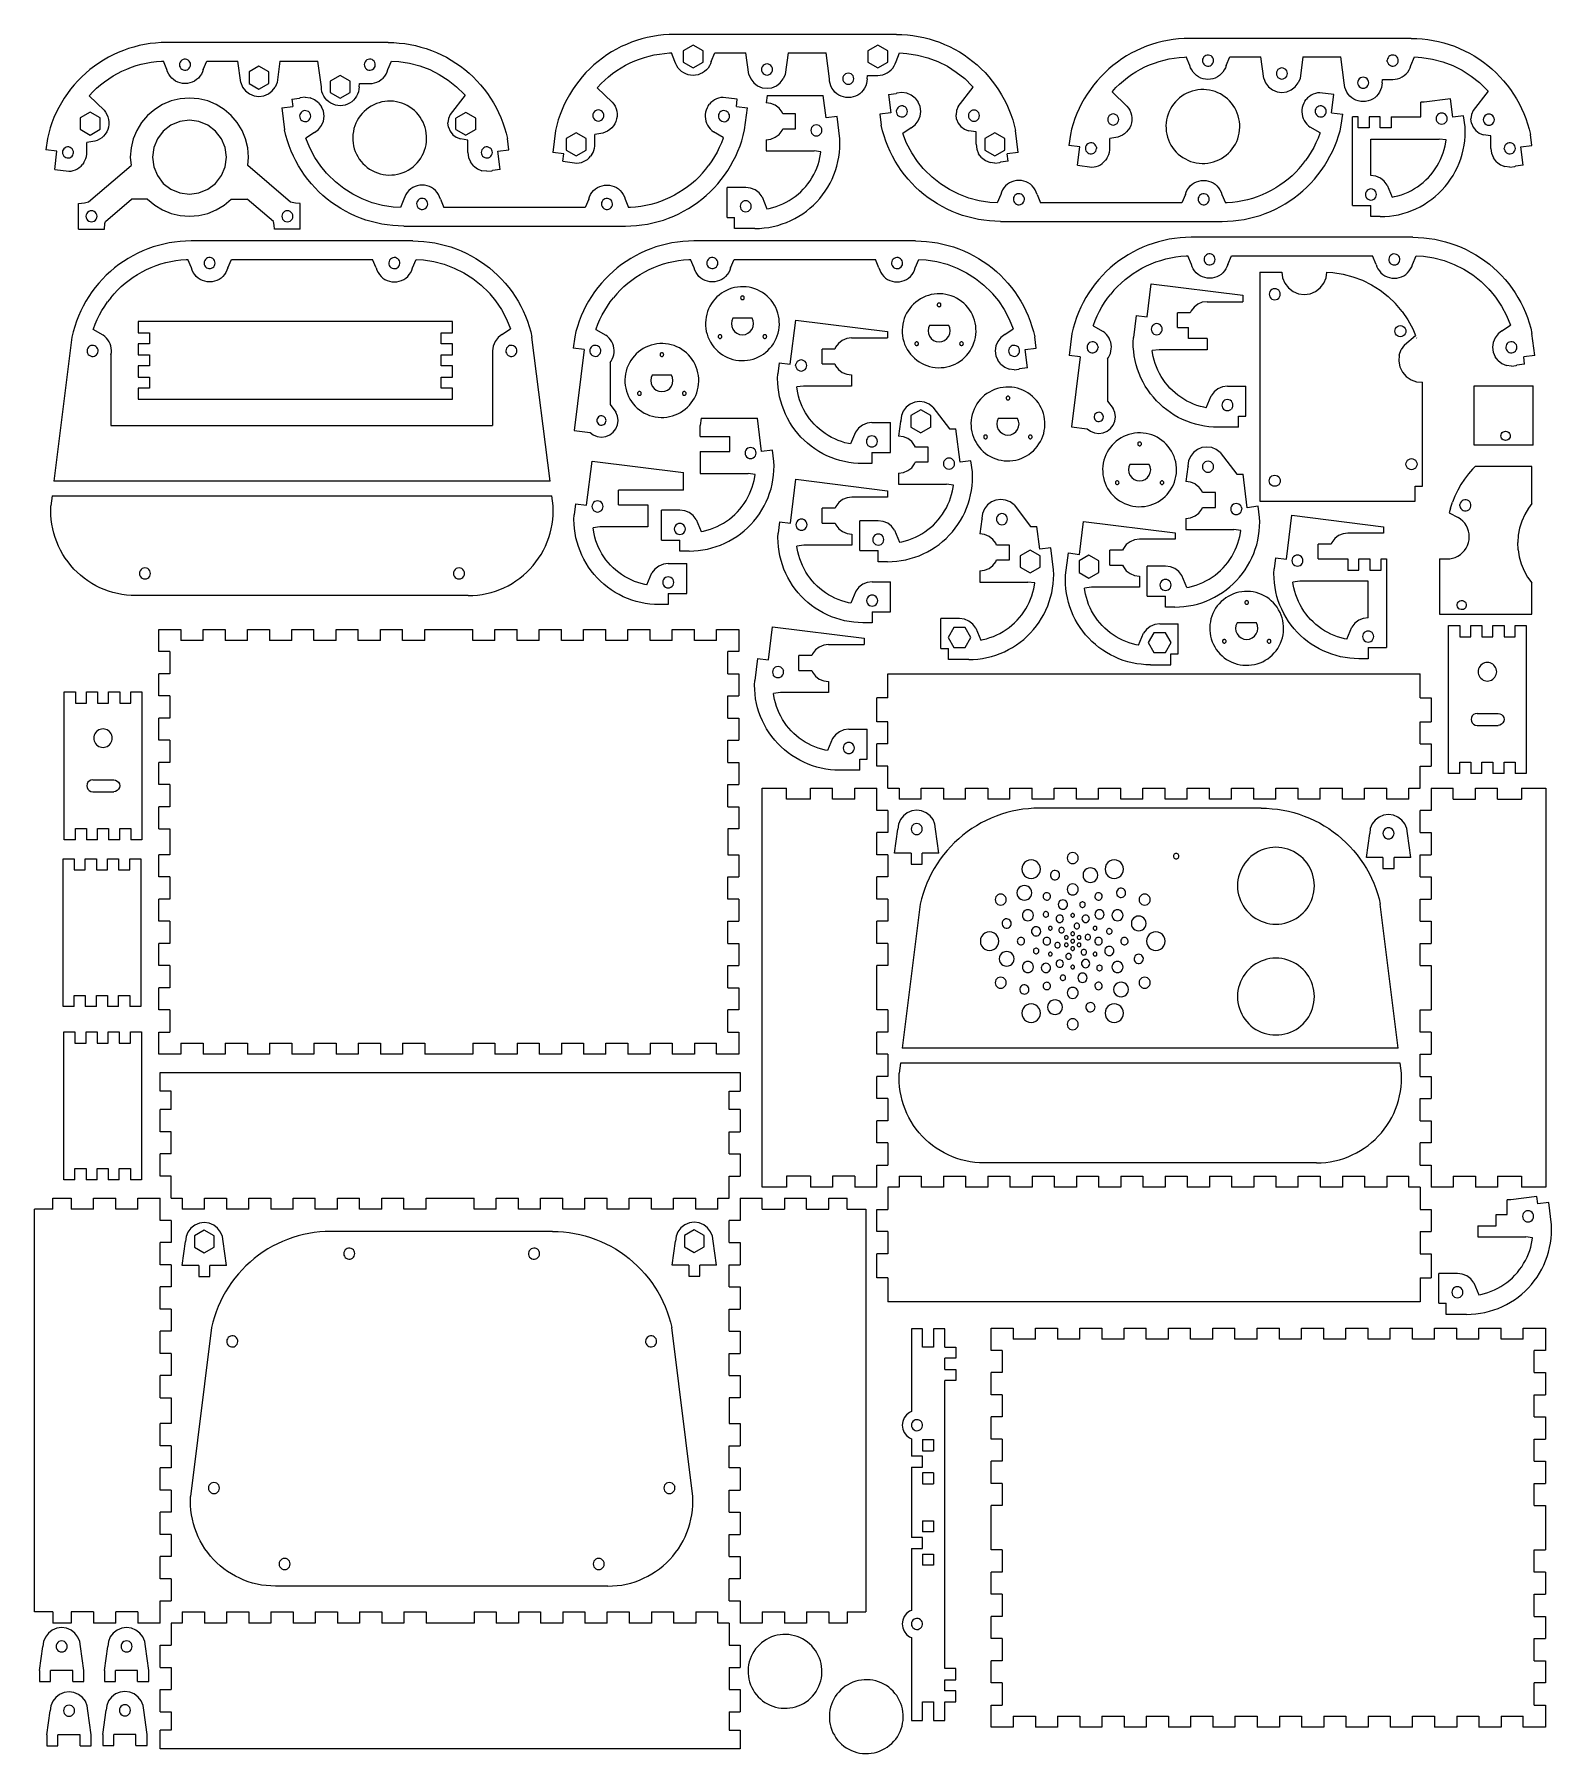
# Model space of a CAD drawing. Extents: x -205 to 205, y -255 to 210.
import ezdxf

# ---------------------------------------------------------------- set-up
doc = ezdxf.new("R2010")
doc.units = 0
doc.layers.get('0').update_dxf_attribs({"linetype": 'CONTINUOUS'})

msp = doc.modelspace()

# ---------------------------------------------------------------- linework, layer by layer
for p, q in [((-37.97, 209.47), (-39.44, 209.17)), ((-36.5, 209.7), (-37.97, 209.47)), ((-35.02, 209.87), (-36.5, 209.7)), ((-33.53, 209.97), (-35.02, 209.87)), ((-32.03, 210.01), (-33.53, 209.97)), ((27.97, 210.01), (-32.03, 210.01)), ((27.97, 210.01), (29.46, 209.97)), ((29.46, 209.97), (30.95, 209.87)), ((30.95, 209.87), (32.43, 209.7)), ((32.43, 209.7), (33.91, 209.47)), ((33.91, 209.47), (35.37, 209.17)), ((-182.61, 205.1), (-183.97, 204.48)), ((-181.22, 205.66), (-182.61, 205.1)), ((-179.82, 206.16), (-181.22, 205.66)), ((-178.39, 206.59), (-179.82, 206.16)), ((-176.94, 206.96), (-178.39, 206.59)), ((-175.48, 207.26), (-176.94, 206.96)), ((-174, 207.5), (-175.48, 207.26)), ((-172.52, 207.67), (-174, 207.5)), ((-171.03, 207.77), (-172.52, 207.67)), ((-169.54, 207.8), (-171.03, 207.77)), ((-109.54, 207.8), (-169.54, 207.8)), ((-109.54, 207.8), (-108.05, 207.77)), ((-108.05, 207.77), (-106.56, 207.67)), ((-106.56, 207.67), (-105.07, 207.5)), ((-105.07, 207.5), (-103.6, 207.26)), ((-103.6, 207.26), (-102.14, 206.96)), ((-102.14, 206.96), (-100.69, 206.59)), ((-100.69, 206.59), (-99.26, 206.16)), ((-99.26, 206.16), (-97.85, 205.66)), ((-97.85, 205.66), (-96.47, 205.1)), ((-96.47, 205.1), (-95.11, 204.48)), ((-49.08, 205.26), (-50.34, 204.46)), ((-47.79, 206), (-49.08, 205.26)), ((-46.46, 206.69), (-47.79, 206)), ((-45.1, 207.31), (-46.46, 206.69)), ((-43.72, 207.87), (-45.1, 207.31)), ((-42.31, 208.37), (-43.72, 207.87)), ((-40.88, 208.8), (-42.31, 208.37)), ((-39.44, 209.17), (-40.88, 208.8)), ((-36.17, 204.69), (-34.8, 204.86)), ((-34.8, 204.86), (-33.42, 204.97)), ((-33.42, 204.97), (-32.91, 204.98)), ((-31.96, 202.69), (-32.91, 204.98)), ((-27.03, 207.11), (-29.72, 205.56)), ((-29.72, 205.56), (-29.72, 202.46)), ((-24.35, 205.56), (-27.03, 207.11)), ((-24.35, 202.46), (-24.35, 205.56)), ((-22.11, 202.69), (-21.15, 205.01)), ((-21.15, 205.01), (-12.73, 205.01)), ((-11.96, 199.19), (-12.73, 205.01)), ((-1.34, 205.01), (-2.11, 199.19)), ((-1.34, 205.01), (8.94, 205.01)), ((9.87, 198.01), (8.94, 205.01)), ((22.97, 207.11), (20.28, 205.56)), ((20.28, 205.56), (20.28, 202.46)), ((25.65, 205.56), (22.97, 207.11)), ((25.65, 202.46), (25.65, 205.56)), ((27.89, 202.69), (28.84, 204.98)), ((28.84, 204.98), (30.85, 204.86)), ((30.85, 204.86), (33.7, 204.42)), ((35.37, 209.17), (36.82, 208.8)), ((36.82, 208.8), (38.24, 208.37)), ((38.24, 208.37), (39.65, 207.87)), ((39.65, 207.87), (41.04, 207.31)), ((41.04, 207.31), (42.39, 206.69)), ((42.39, 206.69), (43.72, 206)), ((43.72, 206), (45.02, 205.26)), ((45.02, 205.26), (46.28, 204.46)), ((91.56, 204.91), (90.26, 204.17)), ((92.89, 205.6), (91.56, 204.91)), ((94.24, 206.22), (92.89, 205.6)), ((95.63, 206.78), (94.24, 206.22)), ((97.04, 207.28), (95.63, 206.78)), ((98.46, 207.71), (97.04, 207.28)), ((99.91, 208.08), (98.46, 207.71)), ((101.37, 208.38), (99.91, 208.08)), ((102.85, 208.61), (101.37, 208.38)), ((104.33, 208.78), (102.85, 208.61)), ((105.82, 208.88), (104.33, 208.78)), ((107.31, 208.92), (105.82, 208.88)), ((167.31, 208.92), (107.31, 208.92)), ((167.31, 208.92), (168.81, 208.88)), ((168.81, 208.88), (170.3, 208.78)), ((170.3, 208.78), (171.78, 208.61)), ((171.78, 208.61), (173.25, 208.38)), ((173.25, 208.38), (174.72, 208.08)), ((174.72, 208.08), (176.16, 207.71)), ((176.16, 207.71), (177.59, 207.28)), ((177.59, 207.28), (179, 206.78)), ((179, 206.78), (180.38, 206.22)), ((180.38, 206.22), (181.74, 205.6)), ((181.74, 205.6), (183.07, 204.91)), ((183.07, 204.91), (184.36, 204.17)), ((-190.26, 200.49), (-191.4, 199.53)), ((-189.07, 201.4), (-190.26, 200.49)), ((-187.85, 202.26), (-189.07, 201.4)), ((-186.59, 203.06), (-187.85, 202.26)), ((-185.29, 203.8), (-186.59, 203.06)), ((-183.97, 204.48), (-185.29, 203.8)), ((-181.6, 200.07), (-180.33, 200.63)), ((-180.33, 200.63), (-179.04, 201.13)), ((-179.04, 201.13), (-177.73, 201.57)), ((-177.73, 201.57), (-176.39, 201.94)), ((-176.39, 201.94), (-175.04, 202.25)), ((-175.04, 202.25), (-173.68, 202.49)), ((-173.68, 202.49), (-172.3, 202.66)), ((-172.3, 202.66), (-170.92, 202.76)), ((-170.92, 202.76), (-170.41, 202.77)), ((-169.47, 200.48), (-170.41, 202.77)), ((-169.25, 199.85), (-169.47, 200.48)), ((-166, 202.15), (-166.04, 201.79)), ((-166.04, 201.79), (-165.99, 201.43)), ((-165.87, 202.49), (-166, 202.15)), ((-165.99, 201.43), (-165.86, 201.09)), ((-165.67, 202.79), (-165.87, 202.49)), ((-165.86, 201.09), (-165.65, 200.8)), ((-165.4, 203.03), (-165.67, 202.79)), ((-165.65, 200.8), (-165.38, 200.56)), ((-165.08, 203.2), (-165.4, 203.03)), ((-165.38, 200.56), (-165.06, 200.39)), ((-164.73, 203.29), (-165.08, 203.2)), ((-165.06, 200.39), (-164.71, 200.31)), ((-164.37, 203.29), (-164.73, 203.29)), ((-164.71, 200.31), (-164.34, 200.31)), ((-164.02, 203.21), (-164.37, 203.29)), ((-164.34, 200.31), (-163.99, 200.4)), ((-163.7, 203.04), (-164.02, 203.21)), ((-163.99, 200.4), (-163.67, 200.58)), ((-163.43, 202.8), (-163.7, 203.04)), ((-163.67, 200.58), (-163.41, 200.82)), ((-163.22, 202.51), (-163.43, 202.8)), ((-163.41, 200.82), (-163.2, 201.12)), ((-163.09, 202.18), (-163.22, 202.51)), ((-163.2, 201.12), (-163.08, 201.46)), ((-163.04, 201.82), (-163.09, 202.18)), ((-163.08, 201.46), (-163.04, 201.82)), ((-159.61, 200.48), (-159.83, 199.85)), ((-159.61, 200.48), (-158.65, 202.8)), ((-158.65, 202.8), (-150.23, 202.8)), ((-149.47, 196.98), (-150.23, 202.8)), ((-144.54, 201.4), (-147.22, 199.85)), ((-141.85, 199.85), (-144.54, 201.4)), ((-138.85, 202.8), (-139.61, 196.98)), ((-138.85, 202.8), (-128.56, 202.8)), ((-127.64, 195.8), (-128.56, 202.8)), ((-115.97, 202.25), (-116.04, 201.89)), ((-116.04, 201.89), (-116.01, 201.53)), ((-116.01, 201.53), (-115.91, 201.19)), ((-115.82, 202.58), (-115.97, 202.25)), ((-115.91, 201.19), (-115.72, 200.88)), ((-115.6, 202.86), (-115.82, 202.58)), ((-115.72, 200.88), (-115.46, 200.62)), ((-115.31, 203.09), (-115.6, 202.86)), ((-115.46, 200.62), (-115.15, 200.43)), ((-114.99, 203.23), (-115.31, 203.09)), ((-115.15, 200.43), (-114.81, 200.33)), ((-114.63, 203.3), (-114.99, 203.23)), ((-114.81, 200.33), (-114.45, 200.3)), ((-114.27, 203.28), (-114.63, 203.3)), ((-114.45, 200.3), (-114.09, 200.37)), ((-113.92, 203.17), (-114.27, 203.28)), ((-114.09, 200.37), (-113.76, 200.52)), ((-113.61, 202.98), (-113.92, 203.17)), ((-113.76, 200.52), (-113.48, 200.74)), ((-113.36, 202.73), (-113.61, 202.98)), ((-113.48, 200.74), (-113.26, 201.03)), ((-113.17, 202.42), (-113.36, 202.73)), ((-113.26, 201.03), (-113.11, 201.36)), ((-113.06, 202.07), (-113.17, 202.42)), ((-113.11, 201.36), (-113.04, 201.71)), ((-113.04, 201.71), (-113.06, 202.07)), ((-109.83, 199.85), (-109.61, 200.48)), ((-109.61, 200.48), (-108.66, 202.77)), ((-108.66, 202.77), (-106.66, 202.65)), ((-106.66, 202.65), (-103.81, 202.21)), ((-103.81, 202.21), (-101.02, 201.47)), ((-101.02, 201.47), (-98.32, 200.46)), ((-98.32, 200.46), (-95.74, 199.16)), ((-95.11, 204.48), (-93.78, 203.8)), ((-93.78, 203.8), (-92.49, 203.06)), ((-92.49, 203.06), (-91.23, 202.26)), ((-91.23, 202.26), (-90.01, 201.4)), ((-90.01, 201.4), (-88.82, 200.49)), ((-88.82, 200.49), (-87.68, 199.53)), ((-54.99, 200.72), (-56.04, 199.66)), ((-53.89, 201.73), (-54.99, 200.72)), ((-52.75, 202.7), (-53.89, 201.73)), ((-51.57, 203.61), (-52.75, 202.7)), ((-50.34, 204.46), (-51.57, 203.61)), ((-48.82, 199.41), (-47.7, 200.21)), ((-47.7, 200.21), (-46.53, 200.96)), ((-46.53, 200.96), (-45.33, 201.64)), ((-45.33, 201.64), (-44.09, 202.27)), ((-44.09, 202.27), (-42.83, 202.84)), ((-42.83, 202.84), (-41.54, 203.34)), ((-41.54, 203.34), (-40.22, 203.78)), ((-40.22, 203.78), (-38.89, 204.15)), ((-38.89, 204.15), (-37.54, 204.45)), ((-37.54, 204.45), (-36.17, 204.69)), ((-31.75, 202.06), (-31.96, 202.69)), ((-31.45, 201.46), (-31.75, 202.06)), ((-31.08, 200.9), (-31.45, 201.46)), ((-30.64, 200.4), (-31.08, 200.9)), ((-30.14, 199.96), (-30.64, 200.4)), ((-29.72, 202.46), (-27.03, 200.91)), ((-27.03, 200.91), (-24.35, 202.46)), ((-23.43, 200.4), (-23.93, 199.96)), ((-22.99, 200.9), (-23.43, 200.4)), ((-22.62, 201.46), (-22.99, 200.9)), ((-22.32, 202.06), (-22.62, 201.46)), ((-22.11, 202.69), (-22.32, 202.06)), ((-8.48, 200.9), (-8.53, 200.51)), ((-8.53, 200.51), (-8.48, 200.12)), ((-8.33, 201.26), (-8.48, 200.9)), ((-8.48, 200.12), (-8.33, 199.76)), ((-8.09, 201.57), (-8.33, 201.26)), ((-7.78, 201.81), (-8.09, 201.57)), ((-7.42, 201.96), (-7.78, 201.81)), ((-7.03, 202.01), (-7.42, 201.96)), ((-6.65, 201.96), (-7.03, 202.01)), ((-6.28, 201.81), (-6.65, 201.96)), ((-5.97, 201.57), (-6.28, 201.81)), ((-5.73, 201.26), (-5.97, 201.57)), ((-5.59, 200.9), (-5.73, 201.26)), ((-5.73, 199.76), (-5.59, 200.12)), ((-5.53, 200.51), (-5.59, 200.9)), ((-5.59, 200.12), (-5.53, 200.51)), ((20.28, 202.46), (22.97, 200.91)), ((22.97, 200.91), (25.65, 202.46)), ((26.07, 199.96), (26.57, 200.4)), ((26.57, 200.4), (27.01, 200.9)), ((27.01, 200.9), (27.38, 201.46)), ((27.38, 201.46), (27.68, 202.06)), ((27.68, 202.06), (27.89, 202.69)), ((33.7, 204.42), (36.49, 203.68)), ((36.49, 203.68), (39.19, 202.66)), ((39.19, 202.66), (41.77, 201.37)), ((41.77, 201.37), (44.2, 199.82)), ((46.28, 204.46), (47.5, 203.61)), ((47.5, 203.61), (48.68, 202.7)), ((48.68, 202.7), (49.82, 201.73)), ((49.82, 201.73), (50.92, 200.72)), ((50.92, 200.72), (51.97, 199.66)), ((85.46, 200.64), (84.36, 199.63)), ((86.6, 201.6), (85.46, 200.64)), ((87.78, 202.51), (86.6, 201.6)), ((89, 203.37), (87.78, 202.51)), ((90.26, 204.17), (89, 203.37)), ((92.82, 199.86), (94.02, 200.55)), ((94.02, 200.55), (95.26, 201.18)), ((95.26, 201.18), (96.52, 201.75)), ((96.52, 201.75), (97.81, 202.25)), ((97.81, 202.25), (99.12, 202.69)), ((99.12, 202.69), (100.46, 203.06)), ((100.46, 203.06), (101.81, 203.36)), ((101.81, 203.36), (103.17, 203.6)), ((103.17, 203.6), (104.55, 203.77)), ((104.55, 203.77), (105.93, 203.88)), ((105.93, 203.88), (106.44, 203.89)), ((107.39, 201.6), (106.44, 203.89)), ((107.6, 200.97), (107.39, 201.6)), ((107.9, 200.37), (107.6, 200.97)), ((108.27, 199.81), (107.9, 200.37)), ((110.85, 203.26), (110.81, 202.9)), ((110.81, 202.9), (110.86, 202.54)), ((110.98, 203.6), (110.85, 203.26)), ((110.86, 202.54), (110.99, 202.21)), ((111.18, 203.9), (110.98, 203.6)), ((110.99, 202.21), (111.2, 201.91)), ((111.45, 204.14), (111.18, 203.9)), ((111.2, 201.91), (111.47, 201.67)), ((111.77, 204.31), (111.45, 204.14)), ((111.47, 201.67), (111.79, 201.51)), ((112.12, 204.4), (111.77, 204.31)), ((111.79, 201.51), (112.15, 201.43)), ((112.48, 204.41), (112.12, 204.4)), ((112.15, 201.43), (112.51, 201.43)), ((112.83, 204.32), (112.48, 204.41)), ((112.51, 201.43), (112.86, 201.52)), ((113.15, 204.16), (112.83, 204.32)), ((112.86, 201.52), (113.18, 201.69)), ((113.42, 203.92), (113.15, 204.16)), ((113.18, 201.69), (113.45, 201.93)), ((113.63, 203.63), (113.42, 203.92)), ((113.45, 201.93), (113.65, 202.23)), ((113.77, 203.29), (113.63, 203.63)), ((113.65, 202.23), (113.77, 202.57)), ((113.81, 202.93), (113.77, 203.29)), ((113.77, 202.57), (113.81, 202.93)), ((116.73, 200.37), (116.36, 199.81)), ((117.02, 200.97), (116.73, 200.37)), ((117.24, 201.6), (117.02, 200.97)), ((117.24, 201.6), (118.2, 203.92)), ((118.2, 203.92), (126.62, 203.92)), ((127.39, 198.1), (126.62, 203.92)), ((131.01, 200.17), (130.86, 199.8)), ((131.25, 200.48), (131.01, 200.17)), ((131.56, 200.72), (131.25, 200.48)), ((131.92, 200.87), (131.56, 200.72)), ((132.31, 200.92), (131.92, 200.87)), ((132.7, 200.87), (132.31, 200.92)), ((133.06, 200.72), (132.7, 200.87)), ((133.37, 200.48), (133.06, 200.72)), ((133.61, 200.17), (133.37, 200.48)), ((133.76, 199.8), (133.61, 200.17)), ((138.01, 203.92), (137.24, 198.1)), ((138.01, 203.92), (148.29, 203.92)), ((149.21, 196.92), (148.29, 203.92)), ((160.88, 203.36), (160.82, 203.01)), ((160.84, 202.65), (160.82, 203.01)), ((160.84, 202.65), (160.95, 202.3)), ((161.03, 203.69), (160.88, 203.36)), ((160.95, 202.3), (161.13, 201.99)), ((161.25, 203.98), (161.03, 203.69)), ((161.13, 201.99), (161.39, 201.74)), ((161.54, 204.2), (161.25, 203.98)), ((161.39, 201.74), (161.7, 201.55)), ((161.87, 204.35), (161.54, 204.2)), ((161.7, 201.55), (162.04, 201.44)), ((162.22, 204.41), (161.87, 204.35)), ((162.04, 201.44), (162.4, 201.42)), ((162.58, 204.39), (162.22, 204.41)), ((162.4, 201.42), (162.76, 201.48)), ((162.93, 204.28), (162.58, 204.39)), ((162.76, 201.48), (163.09, 201.63)), ((163.24, 204.1), (162.93, 204.28)), ((163.09, 201.63), (163.37, 201.86)), ((163.49, 203.84), (163.24, 204.1)), ((163.37, 201.86), (163.6, 202.14)), ((163.68, 203.53), (163.49, 203.84)), ((163.6, 202.14), (163.75, 202.47)), ((163.79, 203.19), (163.68, 203.53)), ((163.75, 202.47), (163.81, 202.83)), ((163.81, 202.83), (163.79, 203.19)), ((166.36, 199.81), (166.73, 200.37)), ((166.73, 200.37), (167.02, 200.97)), ((167.02, 200.97), (167.24, 201.6)), ((167.24, 201.6), (168.19, 203.89)), ((168.19, 203.89), (170.19, 203.77)), ((170.19, 203.77), (173.04, 203.32)), ((173.04, 203.32), (175.83, 202.59)), ((175.83, 202.59), (178.53, 201.57)), ((178.53, 201.57), (181.11, 200.28)), ((181.11, 200.28), (183.55, 198.73)), ((184.36, 204.17), (185.62, 203.37)), ((185.62, 203.37), (186.85, 202.51)), ((186.85, 202.51), (188.03, 201.6)), ((188.03, 201.6), (189.17, 200.64)), ((189.17, 200.64), (190.27, 199.63)), ((-194.54, 196.34), (-195.49, 195.19)), ((-193.54, 197.45), (-194.54, 196.34)), ((-192.49, 198.51), (-193.54, 197.45)), ((-191.4, 199.53), (-192.49, 198.51)), ((-188.46, 195.43), (-187.42, 196.34)), ((-187.42, 196.34), (-186.33, 197.2)), ((-186.33, 197.2), (-185.2, 198)), ((-185.2, 198), (-184.03, 198.75)), ((-184.03, 198.75), (-182.83, 199.44)), ((-182.83, 199.44), (-181.6, 200.07)), ((-168.96, 199.25), (-169.25, 199.85)), ((-168.58, 198.7), (-168.96, 199.25)), ((-168.15, 198.2), (-168.58, 198.7)), ((-167.64, 197.76), (-168.15, 198.2)), ((-167.09, 197.39), (-167.64, 197.76)), ((-166.49, 197.09), (-167.09, 197.39)), ((-165.86, 196.88), (-166.49, 197.09)), ((-165.2, 196.75), (-165.86, 196.88)), ((-164.54, 196.7), (-165.2, 196.75)), ((-163.87, 196.75), (-164.54, 196.7)), ((-163.22, 196.88), (-163.87, 196.75)), ((-162.59, 197.09), (-163.22, 196.88)), ((-161.99, 197.39), (-162.59, 197.09)), ((-161.43, 197.76), (-161.99, 197.39)), ((-160.93, 198.2), (-161.43, 197.76)), ((-160.49, 198.7), (-160.93, 198.2)), ((-160.12, 199.25), (-160.49, 198.7)), ((-159.83, 199.85), (-160.12, 199.25)), ((-149.47, 196.98), (-148.96, 195.75)), ((-148.96, 195.75), (-148.15, 194.7)), ((-147.22, 199.85), (-147.22, 196.75)), ((-147.22, 196.75), (-144.54, 195.2)), ((-144.54, 195.2), (-141.85, 196.75)), ((-141.85, 196.75), (-141.85, 199.85)), ((-140.93, 194.7), (-140.12, 195.75)), ((-139.61, 196.98), (-140.12, 195.75)), ((-127.6, 195.14), (-127.64, 195.8)), ((-122.54, 198.9), (-125.22, 197.35)), ((-125.22, 197.35), (-125.22, 194.25)), ((-119.85, 197.35), (-122.54, 198.9)), ((-119.85, 194.25), (-119.85, 197.35)), ((-117.44, 195.8), (-117.48, 195.14)), ((-117.44, 195.8), (-117.32, 196.7)), ((-117.32, 196.7), (-114.54, 196.7)), ((-114.54, 196.7), (-113.87, 196.75)), ((-113.87, 196.75), (-113.22, 196.88)), ((-113.22, 196.88), (-112.59, 197.09)), ((-112.59, 197.09), (-111.99, 197.39)), ((-111.99, 197.39), (-111.43, 197.76)), ((-111.43, 197.76), (-110.93, 198.2)), ((-110.93, 198.2), (-110.49, 198.7)), ((-110.49, 198.7), (-110.12, 199.25)), ((-110.12, 199.25), (-109.83, 199.85)), ((-95.74, 199.16), (-93.3, 197.62)), ((-93.3, 197.62), (-91.04, 195.82)), ((-91.04, 195.82), (-88.98, 193.81)), ((-87.68, 199.53), (-86.59, 198.51)), ((-86.59, 198.51), (-85.54, 197.45)), ((-85.54, 197.45), (-84.54, 196.34)), ((-84.54, 196.34), (-83.59, 195.19)), ((-58.88, 196.2), (-59.72, 194.97)), ((-57.98, 197.39), (-58.88, 196.2)), ((-57.04, 198.55), (-57.98, 197.39)), ((-56.04, 199.66), (-57.04, 198.55)), ((-53.01, 195.54), (-52.9, 195.67)), ((-53.01, 195.54), (-48.95, 191.7)), ((-52.9, 195.67), (-51.95, 196.68)), ((-51.95, 196.68), (-50.95, 197.64)), ((-50.95, 197.64), (-49.91, 198.55)), ((-49.91, 198.55), (-48.82, 199.41)), ((-29.58, 199.59), (-30.14, 199.96)), ((-28.99, 199.3), (-29.58, 199.59)), ((-28.35, 199.08), (-28.99, 199.3)), ((-27.7, 198.95), (-28.35, 199.08)), ((-27.03, 198.91), (-27.7, 198.95)), ((-26.37, 198.95), (-27.03, 198.91)), ((-25.71, 199.08), (-26.37, 198.95)), ((-25.08, 199.3), (-25.71, 199.08)), ((-24.48, 199.59), (-25.08, 199.3)), ((-23.93, 199.96), (-24.48, 199.59)), ((-11.96, 199.19), (-11.45, 197.96)), ((-11.45, 197.96), (-10.64, 196.9)), ((-10.64, 196.9), (-9.58, 196.09)), ((-9.58, 196.09), (-8.35, 195.58)), ((-8.35, 195.58), (-7.03, 195.41)), ((-8.33, 199.76), (-8.09, 199.45)), ((-8.09, 199.45), (-7.78, 199.21)), ((-7.78, 199.21), (-7.42, 199.06)), ((-7.42, 199.06), (-7.03, 199.01)), ((-7.03, 199.01), (-6.65, 199.06)), ((-7.03, 195.41), (-5.71, 195.58)), ((-6.65, 199.06), (-6.28, 199.21)), ((-6.28, 199.21), (-5.97, 199.45)), ((-5.97, 199.45), (-5.73, 199.76)), ((-5.71, 195.58), (-4.48, 196.09)), ((-4.48, 196.09), (-3.43, 196.9)), ((-3.43, 196.9), (-2.62, 197.96)), ((-2.11, 199.19), (-2.62, 197.96)), ((9.91, 197.34), (9.87, 198.01)), ((10.04, 196.69), (9.91, 197.34)), ((10.25, 196.06), (10.04, 196.69)), ((10.55, 195.46), (10.25, 196.06)), ((10.92, 194.9), (10.55, 195.46)), ((13.52, 198.4), (13.47, 198.01)), ((13.47, 198.01), (13.52, 197.62)), ((13.67, 198.76), (13.52, 198.4)), ((13.52, 197.62), (13.67, 197.26)), ((13.91, 199.07), (13.67, 198.76)), ((13.67, 197.26), (13.91, 196.95)), ((14.22, 199.31), (13.91, 199.07)), ((13.91, 196.95), (14.22, 196.71)), ((14.58, 199.46), (14.22, 199.31)), ((14.22, 196.71), (14.58, 196.56)), ((14.97, 199.51), (14.58, 199.46)), ((14.58, 196.56), (14.97, 196.51)), ((15.35, 199.46), (14.97, 199.51)), ((14.97, 196.51), (15.35, 196.56)), ((15.72, 199.31), (15.35, 199.46)), ((15.35, 196.56), (15.72, 196.71)), ((16.03, 199.07), (15.72, 199.31)), ((15.72, 196.71), (16.03, 196.95)), ((16.27, 198.76), (16.03, 199.07)), ((16.03, 196.95), (16.27, 197.26)), ((16.41, 198.4), (16.27, 198.76)), ((16.27, 197.26), (16.41, 197.62)), ((16.47, 198.01), (16.41, 198.4)), ((16.41, 197.62), (16.47, 198.01)), ((19.38, 195.46), (19.01, 194.9)), ((19.68, 196.06), (19.38, 195.46)), ((19.89, 196.69), (19.68, 196.06)), ((20.02, 197.34), (19.89, 196.69)), ((20.07, 198.01), (20.02, 197.34)), ((20.07, 198.01), (20.18, 198.91)), ((20.18, 198.91), (22.97, 198.91)), ((22.97, 198.91), (23.63, 198.95)), ((23.63, 198.95), (24.29, 199.08)), ((24.29, 199.08), (24.92, 199.3)), ((24.92, 199.3), (25.52, 199.59)), ((25.52, 199.59), (26.07, 199.96)), ((44.2, 199.82), (46.46, 198.03)), ((44.74, 190.5), (48.76, 195.74)), ((46.46, 198.03), (48.53, 196.01)), ((48.53, 196.01), (48.76, 195.74)), ((51.97, 199.66), (52.97, 198.55)), ((52.97, 198.55), (53.92, 197.39)), ((53.92, 197.39), (54.81, 196.2)), ((54.81, 196.2), (55.65, 194.97)), ((81.36, 196.3), (80.47, 195.11)), ((82.31, 197.46), (81.36, 196.3)), ((83.31, 198.56), (82.31, 197.46)), ((84.36, 199.63), (83.31, 198.56)), ((86.45, 194.58), (87.4, 195.59)), ((87.4, 195.59), (88.39, 196.55)), ((88.39, 196.55), (89.44, 197.46)), ((89.44, 197.46), (90.52, 198.32)), ((90.52, 198.32), (91.65, 199.12)), ((91.65, 199.12), (92.82, 199.86)), ((108.71, 199.31), (108.27, 199.81)), ((109.21, 198.87), (108.71, 199.31)), ((109.76, 198.5), (109.21, 198.87)), ((110.36, 198.2), (109.76, 198.5)), ((110.99, 197.99), (110.36, 198.2)), ((111.65, 197.86), (110.99, 197.99)), ((112.31, 197.82), (111.65, 197.86)), ((112.98, 197.86), (112.31, 197.82)), ((113.63, 197.99), (112.98, 197.86)), ((114.26, 198.2), (113.63, 197.99)), ((114.86, 198.5), (114.26, 198.2)), ((115.42, 198.87), (114.86, 198.5)), ((115.92, 199.31), (115.42, 198.87)), ((116.36, 199.81), (115.92, 199.31)), ((127.39, 198.1), (127.9, 196.87)), ((127.9, 196.87), (128.71, 195.81)), ((128.71, 195.81), (129.76, 195)), ((130.86, 199.8), (130.81, 199.42)), ((130.81, 199.42), (130.86, 199.03)), ((130.86, 199.03), (131.01, 198.67)), ((131.01, 198.67), (131.25, 198.36)), ((131.25, 198.36), (131.56, 198.12)), ((131.56, 198.12), (131.92, 197.97)), ((131.92, 197.97), (132.31, 197.92)), ((132.31, 197.92), (132.7, 197.97)), ((132.7, 197.97), (133.06, 198.12)), ((133.06, 198.12), (133.37, 198.36)), ((133.37, 198.36), (133.61, 198.67)), ((133.61, 198.67), (133.76, 199.03)), ((133.81, 199.42), (133.76, 199.8)), ((133.76, 199.03), (133.81, 199.42)), ((134.86, 195), (135.92, 195.81)), ((135.92, 195.81), (136.73, 196.87)), ((137.24, 198.1), (136.73, 196.87)), ((149.26, 196.25), (149.21, 196.92)), ((149.39, 195.6), (149.26, 196.25)), ((149.6, 194.97), (149.39, 195.6)), ((152.86, 197.3), (152.81, 196.92)), ((152.81, 196.92), (152.86, 196.53)), ((153.01, 197.67), (152.86, 197.3)), ((152.86, 196.53), (153.01, 196.17)), ((153.25, 197.98), (153.01, 197.67)), ((153.01, 196.17), (153.25, 195.86)), ((153.56, 198.22), (153.25, 197.98)), ((153.25, 195.86), (153.56, 195.62)), ((153.92, 198.37), (153.56, 198.22)), ((153.56, 195.62), (153.92, 195.47)), ((154.31, 198.42), (153.92, 198.37)), ((153.92, 195.47), (154.31, 195.42)), ((154.7, 198.37), (154.31, 198.42)), ((154.31, 195.42), (154.7, 195.47)), ((155.06, 198.22), (154.7, 198.37)), ((154.7, 195.47), (155.06, 195.62)), ((155.37, 197.98), (155.06, 198.22)), ((155.06, 195.62), (155.37, 195.86)), ((155.61, 197.67), (155.37, 197.98)), ((155.37, 195.86), (155.61, 196.17)), ((155.76, 197.3), (155.61, 197.67)), ((155.61, 196.17), (155.76, 196.53)), ((155.81, 196.92), (155.76, 197.3)), ((155.76, 196.53), (155.81, 196.92)), ((159.24, 195.6), (159.02, 194.97)), ((159.37, 196.25), (159.24, 195.6)), ((159.41, 196.92), (159.37, 196.25)), ((159.41, 196.92), (159.53, 197.82)), ((159.53, 197.82), (162.31, 197.82)), ((162.31, 197.82), (162.98, 197.86)), ((162.98, 197.86), (163.63, 197.99)), ((163.63, 197.99), (164.26, 198.2)), ((164.26, 198.2), (164.86, 198.5)), ((164.86, 198.5), (165.42, 198.87)), ((165.42, 198.87), (165.92, 199.31)), ((165.92, 199.31), (166.36, 199.81)), ((183.55, 198.73), (185.81, 196.94)), ((185.81, 196.94), (187.87, 194.92)), ((190.27, 199.63), (191.32, 198.56)), ((191.32, 198.56), (192.31, 197.46)), ((192.31, 197.46), (193.26, 196.3)), ((193.26, 196.3), (194.16, 195.11)), ((-198.01, 191.49), (-198.73, 190.18)), ((-197.23, 192.76), (-198.01, 191.49)), ((-196.38, 193.99), (-197.23, 192.76)), ((-195.49, 195.19), (-196.38, 193.99)), ((-190.51, 193.34), (-190.4, 193.46)), ((-190.51, 193.34), (-186.46, 189.49)), ((-190.4, 193.46), (-189.46, 194.47)), ((-189.46, 194.47), (-188.46, 195.43)), ((-170.61, 191.02), (-172.75, 189.71)), ((-168.29, 191.98), (-170.61, 191.02)), ((-165.85, 192.57), (-168.29, 191.98)), ((-163.35, 192.77), (-165.85, 192.57)), ((-160.84, 192.57), (-163.35, 192.77)), ((-158.4, 191.98), (-160.84, 192.57)), ((-156.08, 191.02), (-158.4, 191.98)), ((-153.94, 189.71), (-156.08, 191.02)), ((-148.15, 194.7), (-147.09, 193.89)), ((-147.09, 193.89), (-145.86, 193.38)), ((-145.86, 193.38), (-144.54, 193.2)), ((-144.54, 193.2), (-143.22, 193.38)), ((-143.22, 193.38), (-141.99, 193.89)), ((-141.99, 193.89), (-140.93, 194.7)), ((-135.62, 192.47), (-133.53, 192.73)), ((-135.62, 192.47), (-135.37, 190.48)), ((-133.34, 192.8), (-133.53, 192.73)), ((-132.02, 192.98), (-133.34, 192.8)), ((-132.02, 192.98), (-130.7, 192.8)), ((-129.47, 192.3), (-130.7, 192.8)), ((-128.42, 191.48), (-129.47, 192.3)), ((-128.42, 191.48), (-127.61, 190.43)), ((-127.47, 194.48), (-127.6, 195.14)), ((-127.25, 193.85), (-127.47, 194.48)), ((-126.96, 193.25), (-127.25, 193.85)), ((-126.58, 192.7), (-126.96, 193.25)), ((-126.15, 192.2), (-126.58, 192.7)), ((-125.64, 191.76), (-126.15, 192.2)), ((-125.09, 191.39), (-125.64, 191.76)), ((-125.22, 194.25), (-122.54, 192.7)), ((-124.49, 191.09), (-125.09, 191.39)), ((-123.86, 190.88), (-124.49, 191.09)), ((-123.2, 190.75), (-123.86, 190.88)), ((-122.54, 192.7), (-119.85, 194.25)), ((-121.22, 190.88), (-121.87, 190.75)), ((-120.59, 191.09), (-121.22, 190.88)), ((-119.99, 191.39), (-120.59, 191.09)), ((-119.43, 191.76), (-119.99, 191.39)), ((-118.93, 192.2), (-119.43, 191.76)), ((-118.49, 192.7), (-118.93, 192.2)), ((-118.12, 193.25), (-118.49, 192.7)), ((-117.83, 193.85), (-118.12, 193.25)), ((-117.61, 194.48), (-117.83, 193.85)), ((-117.48, 195.14), (-117.61, 194.48)), ((-113.48, 190.95), (-114.17, 190.58)), ((-112.76, 191.26), (-113.48, 190.95)), ((-112.02, 191.52), (-112.76, 191.26)), ((-111.26, 191.71), (-112.02, 191.52)), ((-110.48, 191.85), (-111.26, 191.71)), ((-109.7, 191.92), (-110.48, 191.85)), ((-108.92, 191.93), (-109.7, 191.92)), ((-108.13, 191.89), (-108.92, 191.93)), ((-107.35, 191.78), (-108.13, 191.89)), ((-106.59, 191.6), (-107.35, 191.78)), ((-105.84, 191.37), (-106.59, 191.6)), ((-105.11, 191.09), (-105.84, 191.37)), ((-104.4, 190.74), (-105.11, 191.09)), ((-88.74, 193.53), (-92.76, 188.29)), ((-88.98, 193.81), (-88.74, 193.53)), ((-83.59, 195.19), (-82.69, 193.99)), ((-82.69, 193.99), (-81.85, 192.76)), ((-81.85, 192.76), (-81.07, 191.49)), ((-81.07, 191.49), (-80.34, 190.18)), ((-61.9, 191.05), (-62.5, 189.69)), ((-61.23, 192.39), (-61.9, 191.05)), ((-60.5, 193.69), (-61.23, 192.39)), ((-59.72, 194.97), (-60.5, 193.69)), ((-48.95, 191.7), (-48.51, 191.15)), ((-48.51, 191.15), (-48.15, 190.55)), ((-22.97, 190.63), (-22.62, 191.12)), ((-22.2, 191.56), (-22.62, 191.12)), ((-21.74, 191.96), (-22.2, 191.56)), ((-21.23, 192.29), (-21.74, 191.96)), ((-20.69, 192.57), (-21.23, 192.29)), ((-20.12, 192.77), (-20.69, 192.57)), ((-19.52, 192.91), (-20.12, 192.77)), ((-18.92, 192.95), (-19.52, 192.91)), ((-15.08, 192.47), (-18.92, 192.95)), ((-15.33, 190.48), (-15.08, 192.47)), ((-7.03, 193.48), (-7.3, 191.48)), ((-6.01, 191.31), (-7.3, 191.48)), ((-7.03, 193.48), (8.18, 193.48)), ((-4.8, 190.81), (-6.01, 191.31)), ((-3.77, 190.02), (-4.8, 190.81)), ((8.94, 187.38), (8.18, 193.48)), ((11.36, 194.4), (10.92, 194.9)), ((11.86, 193.96), (11.36, 194.4)), ((12.42, 193.59), (11.86, 193.96)), ((13.01, 193.3), (12.42, 193.59)), ((13.65, 193.08), (13.01, 193.3)), ((14.3, 192.95), (13.65, 193.08)), ((14.97, 192.91), (14.3, 192.95)), ((15.63, 192.95), (14.97, 192.91)), ((16.29, 193.08), (15.63, 192.95)), ((16.92, 193.3), (16.29, 193.08)), ((17.52, 193.59), (16.92, 193.3)), ((18.07, 193.96), (17.52, 193.59)), ((18.57, 194.4), (18.07, 193.96)), ((19.01, 194.9), (18.57, 194.4)), ((25.86, 193.73), (27.96, 194)), ((25.86, 193.73), (26.48, 188.77)), ((28.14, 194.07), (27.96, 194)), ((29.46, 194.25), (28.14, 194.07)), ((30.78, 194.07), (29.46, 194.25)), ((32.01, 193.56), (30.78, 194.07)), ((33.07, 192.75), (32.01, 193.56)), ((33.07, 192.75), (33.88, 191.7)), ((34.39, 190.47), (33.88, 191.7)), ((55.65, 194.97), (56.44, 193.69)), ((56.44, 193.69), (57.16, 192.39)), ((57.16, 192.39), (57.83, 191.05)), ((57.83, 191.05), (58.43, 189.69)), ((78.12, 191.3), (77.45, 189.96)), ((78.84, 192.6), (78.12, 191.3)), ((79.63, 193.87), (78.84, 192.6)), ((80.47, 195.11), (79.63, 193.87)), ((86.34, 194.45), (86.45, 194.58)), ((86.34, 194.45), (90.39, 190.61)), ((102.98, 191.14), (102.53, 190.5)), ((103.48, 191.75), (102.98, 191.14)), ((104.02, 192.31), (103.48, 191.75)), ((104.61, 192.83), (104.02, 192.31)), ((105.24, 193.3), (104.61, 192.83)), ((105.9, 193.72), (105.24, 193.3)), ((106.6, 194.09), (105.9, 193.72)), ((107.32, 194.4), (106.6, 194.09)), ((108.06, 194.66), (107.32, 194.4)), ((108.82, 194.85), (108.06, 194.66)), ((109.59, 194.99), (108.82, 194.85)), ((110.38, 195.06), (109.59, 194.99)), ((111.16, 195.08), (110.38, 195.06)), ((111.95, 195.03), (111.16, 195.08)), ((112.72, 194.92), (111.95, 195.03)), ((113.49, 194.75), (112.72, 194.92)), ((114.24, 194.52), (113.49, 194.75)), ((114.97, 194.23), (114.24, 194.52)), ((115.67, 193.88), (114.97, 194.23)), ((116.35, 193.48), (115.67, 193.88)), ((116.99, 193.03), (116.35, 193.48)), ((117.6, 192.53), (116.99, 193.03)), ((118.16, 191.99), (117.6, 192.53)), ((118.68, 191.4), (118.16, 191.99)), ((119.15, 190.77), (118.68, 191.4)), ((129.76, 195), (130.99, 194.49)), ((130.99, 194.49), (132.31, 194.32)), ((132.31, 194.32), (133.63, 194.49)), ((133.63, 194.49), (134.86, 195)), ((137.98, 190.8), (137.82, 190.21)), ((138.21, 191.36), (137.98, 190.8)), ((138.51, 191.89), (138.21, 191.36)), ((138.51, 191.89), (138.87, 192.39)), ((139.28, 192.83), (138.87, 192.39)), ((139.75, 193.22), (139.28, 192.83)), ((140.25, 193.56), (139.75, 193.22)), ((140.8, 193.83), (140.25, 193.56)), ((141.37, 194.04), (140.8, 193.83)), ((141.96, 194.17), (141.37, 194.04)), ((142.57, 194.21), (141.96, 194.17)), ((146.4, 193.73), (142.57, 194.21)), ((145.78, 188.77), (146.4, 193.73)), ((149.9, 194.37), (149.6, 194.97)), ((150.27, 193.81), (149.9, 194.37)), ((150.71, 193.31), (150.27, 193.81)), ((151.21, 192.87), (150.71, 193.31)), ((151.76, 192.5), (151.21, 192.87)), ((152.36, 192.2), (151.76, 192.5)), ((152.99, 191.99), (152.36, 192.2)), ((153.65, 191.86), (152.99, 191.99)), ((154.31, 191.82), (153.65, 191.86)), ((154.98, 191.86), (154.31, 191.82)), ((155.63, 191.99), (154.98, 191.86)), ((156.26, 192.2), (155.63, 191.99)), ((156.86, 192.5), (156.26, 192.2)), ((157.42, 192.87), (156.86, 192.5)), ((157.92, 193.31), (157.42, 192.87)), ((158.36, 193.81), (157.92, 193.31)), ((158.73, 194.37), (158.36, 193.81)), ((159.02, 194.97), (158.73, 194.37)), ((169.91, 187.67), (169.91, 191.67)), ((170.84, 191.67), (169.91, 191.67)), ((177.91, 192.56), (170.84, 191.67)), ((178.53, 187.59), (177.91, 192.56)), ((188.11, 194.65), (184.09, 189.41)), ((187.87, 194.92), (188.11, 194.65)), ((194.16, 195.11), (195, 193.87)), ((195, 193.87), (195.78, 192.6)), ((195.78, 192.6), (196.51, 191.3)), ((196.51, 191.3), (197.17, 189.96)), ((-200.01, 187.48), (-200.55, 186.09)), ((-199.4, 188.85), (-200.01, 187.48)), ((-198.73, 190.18), (-199.4, 188.85)), ((-190.2, 188.96), (-192.88, 187.41)), ((-192.88, 187.41), (-192.88, 184.31)), ((-187.51, 187.41), (-190.2, 188.96)), ((-187.51, 184.31), (-187.51, 187.41)), ((-186.46, 189.49), (-186.02, 188.95)), ((-186.02, 188.95), (-185.66, 188.34)), ((-185.66, 188.34), (-185.39, 187.69)), ((-185.39, 187.69), (-185.21, 187.01)), ((-185.21, 187.01), (-185.12, 186.32)), ((-185.12, 186.32), (-185.13, 185.61)), ((-176.29, 186.17), (-177.6, 184.03)), ((-174.66, 188.08), (-176.29, 186.17)), ((-172.75, 189.71), (-174.66, 188.08)), ((-165.93, 186.42), (-168.35, 185.43)), ((-163.35, 186.77), (-165.93, 186.42)), ((-160.76, 186.42), (-163.35, 186.77)), ((-158.35, 185.43), (-160.76, 186.42)), ((-152.03, 188.08), (-153.94, 189.71)), ((-150.4, 186.17), (-152.03, 188.08)), ((-149.09, 184.03), (-150.4, 186.17)), ((-138.35, 190.11), (-135.37, 190.48)), ((-138.35, 190.11), (-137.6, 184.13)), ((-133.47, 188.28), (-133.52, 187.92)), ((-133.52, 187.92), (-133.49, 187.56)), ((-133.49, 187.56), (-133.37, 187.22)), ((-133.33, 188.61), (-133.47, 188.28)), ((-133.37, 187.22), (-133.17, 186.91)), ((-133.12, 188.9), (-133.33, 188.61)), ((-133.17, 186.91), (-132.9, 186.68)), ((-132.84, 189.14), (-133.12, 188.9)), ((-132.9, 186.68), (-132.59, 186.49)), ((-132.52, 189.29), (-132.84, 189.14)), ((-132.59, 186.49), (-132.25, 186.39)), ((-132.17, 189.37), (-132.52, 189.29)), ((-132.25, 186.39), (-131.88, 186.39)), ((-131.8, 189.36), (-132.17, 189.37)), ((-131.88, 186.39), (-131.53, 186.46)), ((-131.46, 189.27), (-131.8, 189.36)), ((-131.53, 186.46), (-131.21, 186.62)), ((-131.14, 189.09), (-131.46, 189.27)), ((-131.21, 186.62), (-130.93, 186.85)), ((-130.88, 188.84), (-131.14, 189.09)), ((-130.93, 186.85), (-130.72, 187.15)), ((-130.68, 188.54), (-130.88, 188.84)), ((-130.72, 187.15), (-130.58, 187.48)), ((-130.56, 188.2), (-130.68, 188.54)), ((-130.58, 187.48), (-130.53, 187.84)), ((-130.53, 187.84), (-130.56, 188.2)), ((-127.1, 189.2), (-127.61, 190.43)), ((-127.61, 185.33), (-127.1, 186.56)), ((-126.92, 187.88), (-127.1, 189.2)), ((-127.1, 186.56), (-126.92, 187.88)), ((-122.54, 190.7), (-123.2, 190.75)), ((-121.87, 190.75), (-122.54, 190.7)), ((-117.95, 186.68), (-118.29, 185.98)), ((-117.55, 187.36), (-117.95, 186.68)), ((-117.1, 188), (-117.55, 187.36)), ((-116.6, 188.61), (-117.1, 188)), ((-116.05, 189.17), (-116.6, 188.61)), ((-115.46, 189.69), (-116.05, 189.17)), ((-114.84, 190.16), (-115.46, 189.69)), ((-114.17, 190.58), (-114.84, 190.16)), ((-103.73, 190.34), (-104.4, 190.74)), ((-103.08, 189.89), (-103.73, 190.34)), ((-102.48, 189.39), (-103.08, 189.89)), ((-101.91, 188.84), (-102.48, 189.39)), ((-101.39, 188.25), (-101.91, 188.84)), ((-100.92, 187.63), (-101.39, 188.25)), ((-100.5, 186.96), (-100.92, 187.63)), ((-100.13, 186.27), (-100.5, 186.96)), ((-99.82, 185.55), (-100.13, 186.27)), ((-93.21, 187.21), (-93.37, 186.04)), ((-92.76, 188.29), (-93.21, 187.21)), ((-88.54, 188.9), (-91.22, 187.35)), ((-91.22, 184.25), (-91.22, 187.35)), ((-85.85, 187.35), (-88.54, 188.9)), ((-85.85, 184.25), (-85.85, 187.35)), ((-80.34, 190.18), (-79.68, 188.85)), ((-79.68, 188.85), (-79.07, 187.48)), ((-79.07, 187.48), (-78.53, 186.09)), ((-63.52, 186.88), (-63.94, 185.45)), ((-63.04, 188.3), (-63.52, 186.88)), ((-62.5, 189.69), (-63.04, 188.3)), ((-54.14, 188.45), (-54.19, 188.06)), ((-54.19, 188.06), (-54.14, 187.67)), ((-53.99, 188.81), (-54.14, 188.45)), ((-54.14, 187.67), (-53.99, 187.31)), ((-53.75, 189.12), (-53.99, 188.81)), ((-53.99, 187.31), (-53.75, 187)), ((-53.44, 189.36), (-53.75, 189.12)), ((-53.75, 187), (-53.44, 186.76)), ((-53.08, 189.51), (-53.44, 189.36)), ((-53.44, 186.76), (-53.08, 186.61)), ((-52.69, 189.56), (-53.08, 189.51)), ((-53.08, 186.61), (-52.69, 186.56)), ((-52.3, 189.51), (-52.69, 189.56)), ((-52.69, 186.56), (-52.3, 186.61)), ((-51.94, 189.36), (-52.3, 189.51)), ((-52.3, 186.61), (-51.94, 186.76)), ((-51.63, 189.12), (-51.94, 189.36)), ((-51.94, 186.76), (-51.63, 187)), ((-51.39, 188.81), (-51.63, 189.12)), ((-51.63, 187), (-51.39, 187.31)), ((-51.24, 188.45), (-51.39, 188.81)), ((-51.39, 187.31), (-51.24, 187.67)), ((-51.19, 188.06), (-51.24, 188.45)), ((-51.24, 187.67), (-51.19, 188.06)), ((-47.93, 186.45), (-48.23, 185.81)), ((-48.15, 190.55), (-47.88, 189.9)), ((-47.73, 187.13), (-47.93, 186.45)), ((-47.88, 189.9), (-47.7, 189.22)), ((-47.63, 187.82), (-47.73, 187.13)), ((-47.7, 189.22), (-47.61, 188.52)), ((-47.61, 188.52), (-47.63, 187.82)), ((-23.76, 188.35), (-23.78, 187.74)), ((-23.78, 187.74), (-23.72, 187.13)), ((-23.67, 188.95), (-23.76, 188.35)), ((-23.72, 187.13), (-23.6, 186.54)), ((-23.5, 189.53), (-23.67, 188.95)), ((-23.6, 186.54), (-23.4, 185.96)), ((-23.27, 190.1), (-23.5, 189.53)), ((-22.97, 190.63), (-23.27, 190.1)), ((-20.12, 188.29), (-20.18, 187.93)), ((-20.18, 187.93), (-20.15, 187.57)), ((-20.15, 187.57), (-20.03, 187.23)), ((-19.98, 188.62), (-20.12, 188.29)), ((-20.03, 187.23), (-19.83, 186.92)), ((-19.77, 188.91), (-19.98, 188.62)), ((-19.83, 186.92), (-19.57, 186.67)), ((-19.49, 189.14), (-19.77, 188.91)), ((-19.57, 186.67), (-19.26, 186.49)), ((-19.16, 189.3), (-19.49, 189.14)), ((-19.26, 186.49), (-18.91, 186.4)), ((-18.81, 189.37), (-19.16, 189.3)), ((-18.91, 186.4), (-18.55, 186.38)), ((-18.45, 189.36), (-18.81, 189.37)), ((-18.55, 186.38), (-18.19, 186.46)), ((-18.1, 189.26), (-18.45, 189.36)), ((-18.19, 186.46), (-17.87, 186.62)), ((-17.79, 189.08), (-18.1, 189.26)), ((-17.87, 186.62), (-17.59, 186.85)), ((-17.53, 188.83), (-17.79, 189.08)), ((-17.59, 186.85), (-17.37, 187.14)), ((-17.33, 188.53), (-17.53, 188.83)), ((-17.37, 187.14), (-17.23, 187.47)), ((-17.21, 188.19), (-17.33, 188.53)), ((-17.23, 187.47), (-17.18, 187.83)), ((-17.18, 187.83), (-17.21, 188.19)), ((-15.33, 190.48), (-12.35, 190.11)), ((-13.1, 184.13), (-12.35, 190.11)), ((-2.97, 188.98), (-3.77, 190.02)), ((-2.76, 188.48), (-2.97, 188.98)), ((0.7, 188.48), (-2.76, 188.48)), ((0.7, 184.48), (0.7, 188.48)), ((11.92, 187.75), (8.94, 187.38)), ((12.66, 181.77), (11.92, 187.75)), ((26.48, 188.77), (23.51, 188.4)), ((23.51, 188.4), (23.88, 185.4)), ((28.01, 189.54), (27.96, 189.19)), ((27.96, 189.19), (27.99, 188.83)), ((27.99, 188.83), (28.11, 188.48)), ((28.15, 189.88), (28.01, 189.54)), ((28.11, 188.48), (28.31, 188.18)), ((28.36, 190.17), (28.15, 189.88)), ((28.31, 188.18), (28.58, 187.94)), ((28.64, 190.4), (28.36, 190.17)), ((28.58, 187.94), (28.89, 187.76)), ((28.97, 190.56), (28.64, 190.4)), ((28.89, 187.76), (29.24, 187.66)), ((29.32, 190.64), (28.97, 190.56)), ((29.24, 187.66), (29.6, 187.65)), ((29.68, 190.63), (29.32, 190.64)), ((29.6, 187.65), (29.95, 187.73)), ((30.03, 190.53), (29.68, 190.63)), ((29.95, 187.73), (30.28, 187.89)), ((30.34, 190.36), (30.03, 190.53)), ((30.28, 187.89), (30.56, 188.12)), ((30.61, 190.11), (30.34, 190.36)), ((30.56, 188.12), (30.77, 188.41)), ((30.81, 189.81), (30.61, 190.11)), ((30.77, 188.41), (30.91, 188.75)), ((30.93, 189.47), (30.81, 189.81)), ((30.91, 188.75), (30.96, 189.11)), ((30.96, 189.11), (30.93, 189.47)), ((33.07, 185.54), (33.88, 186.6)), ((33.88, 186.6), (34.39, 187.83)), ((34.56, 189.15), (34.39, 190.47)), ((34.39, 187.83), (34.56, 189.15)), ((44.29, 189.41), (44.14, 188.25)), ((44.29, 187.08), (44.14, 188.25)), ((44.74, 190.5), (44.29, 189.41)), ((44.29, 187.08), (44.74, 186)), ((47.52, 188.4), (47.47, 188.01)), ((47.47, 188.01), (47.52, 187.62)), ((47.67, 188.76), (47.52, 188.4)), ((47.52, 187.62), (47.67, 187.26)), ((47.91, 189.07), (47.67, 188.76)), ((47.67, 187.26), (47.91, 186.95)), ((48.22, 189.31), (47.91, 189.07)), ((47.91, 186.95), (48.22, 186.71)), ((48.58, 189.46), (48.22, 189.31)), ((48.22, 186.71), (48.58, 186.56)), ((48.97, 189.51), (48.58, 189.46)), ((48.58, 186.56), (48.97, 186.51)), ((49.35, 189.46), (48.97, 189.51)), ((48.97, 186.51), (49.35, 186.56)), ((49.72, 189.31), (49.35, 189.46)), ((49.35, 186.56), (49.72, 186.71)), ((50.03, 189.07), (49.72, 189.31)), ((49.72, 186.71), (50.03, 186.95)), ((50.27, 188.76), (50.03, 189.07)), ((50.03, 186.95), (50.27, 187.26)), ((50.41, 188.4), (50.27, 188.76)), ((50.27, 187.26), (50.41, 187.62)), ((50.47, 188.01), (50.41, 188.4)), ((50.41, 187.62), (50.47, 188.01)), ((58.43, 189.69), (58.97, 188.3)), ((58.97, 188.3), (59.45, 186.88)), ((59.45, 186.88), (59.87, 185.45)), ((76.3, 187.21), (75.83, 185.79)), ((76.85, 188.6), (76.3, 187.21)), ((77.45, 189.96), (76.85, 188.6)), ((85.21, 187.36), (85.16, 186.97)), ((85.16, 186.97), (85.21, 186.58)), ((85.36, 187.72), (85.21, 187.36)), ((85.21, 186.58), (85.36, 186.22)), ((85.59, 188.03), (85.36, 187.72)), ((85.36, 186.22), (85.59, 185.91)), ((85.91, 188.27), (85.59, 188.03)), ((86.27, 188.42), (85.91, 188.27)), ((86.66, 188.47), (86.27, 188.42)), ((87.04, 188.42), (86.66, 188.47)), ((87.41, 188.27), (87.04, 188.42)), ((87.72, 188.03), (87.41, 188.27)), ((87.95, 187.72), (87.72, 188.03)), ((87.72, 185.91), (87.95, 186.22)), ((88.1, 187.36), (87.95, 187.72)), ((87.95, 186.22), (88.1, 186.58)), ((88.16, 186.97), (88.1, 187.36)), ((88.1, 186.58), (88.16, 186.97)), ((90.39, 190.61), (90.83, 190.06)), ((90.83, 190.06), (91.19, 189.46)), ((91.19, 189.46), (91.47, 188.81)), ((91.47, 188.81), (91.65, 188.13)), ((91.72, 186.73), (91.61, 186.03)), ((91.65, 188.13), (91.73, 187.43)), ((91.73, 187.43), (91.72, 186.73)), ((101.09, 186.87), (100.98, 186.09)), ((101.26, 187.64), (101.09, 186.87)), ((101.49, 188.39), (101.26, 187.64)), ((101.78, 189.12), (101.49, 188.39)), ((102.13, 189.82), (101.78, 189.12)), ((102.53, 190.5), (102.13, 189.82)), ((119.57, 190.11), (119.15, 190.77)), ((119.94, 189.41), (119.57, 190.11)), ((120.25, 188.69), (119.94, 189.41)), ((120.51, 187.95), (120.25, 188.69)), ((120.7, 187.19), (120.51, 187.95)), ((120.84, 186.42), (120.7, 187.19)), ((120.91, 185.63), (120.84, 186.42)), ((137.73, 189.61), (137.71, 189)), ((137.71, 189), (137.76, 188.4)), ((137.82, 190.21), (137.73, 189.61)), ((137.76, 188.4), (137.89, 187.8)), ((137.89, 187.8), (138.08, 187.23)), ((138.08, 187.23), (138.34, 186.68)), ((138.34, 186.68), (138.67, 186.16)), ((138.67, 186.16), (139.05, 185.69)), ((141.36, 189.55), (141.31, 189.19)), ((141.31, 189.19), (141.34, 188.83)), ((141.34, 188.83), (141.46, 188.49)), ((141.5, 189.89), (141.36, 189.55)), ((141.46, 188.49), (141.65, 188.19)), ((141.72, 190.18), (141.5, 189.89)), ((141.65, 188.19), (141.91, 187.94)), ((142, 190.41), (141.72, 190.18)), ((141.91, 187.94), (142.23, 187.76)), ((142.32, 190.56), (142, 190.41)), ((142.23, 187.76), (142.58, 187.66)), ((142.67, 190.64), (142.32, 190.56)), ((142.58, 187.66), (142.94, 187.65)), ((143.04, 190.63), (142.67, 190.64)), ((142.94, 187.65), (143.29, 187.73)), ((143.38, 190.53), (143.04, 190.63)), ((143.29, 187.73), (143.62, 187.88)), ((143.7, 190.35), (143.38, 190.53)), ((143.62, 187.88), (143.9, 188.11)), ((143.95, 190.09), (143.7, 190.35)), ((143.9, 188.11), (144.11, 188.4)), ((144.16, 189.8), (143.95, 190.09)), ((144.11, 188.4), (144.25, 188.74)), ((144.27, 189.46), (144.16, 189.8)), ((144.25, 188.74), (144.31, 189.1)), ((144.31, 189.1), (144.27, 189.46)), ((145.78, 188.77), (148.76, 188.4)), ((148.38, 185.4), (148.76, 188.4)), ((151.41, 163.67), (151.41, 187.67)), ((152.91, 187.67), (151.41, 187.67)), ((152.91, 184.67), (152.91, 187.67)), ((155.91, 187.67), (155.91, 184.67)), ((158.91, 187.67), (155.91, 187.67)), ((158.91, 184.67), (158.91, 187.67)), ((161.91, 187.67), (161.91, 184.67)), ((161.91, 187.67), (169.91, 187.67)), ((174.1, 187.61), (174.05, 187.22)), ((174.05, 187.22), (174.1, 186.83)), ((174.25, 187.97), (174.1, 187.61)), ((174.1, 186.83), (174.25, 186.47)), ((174.49, 188.28), (174.25, 187.97)), ((174.25, 186.47), (174.49, 186.16)), ((174.8, 188.52), (174.49, 188.28)), ((174.49, 186.16), (174.8, 185.92)), ((175.16, 188.67), (174.8, 188.52)), ((175.55, 188.72), (175.16, 188.67)), ((175.94, 188.67), (175.55, 188.72)), ((176.3, 188.52), (175.94, 188.67)), ((176.61, 188.28), (176.3, 188.52)), ((176.3, 185.92), (176.61, 186.16)), ((176.85, 187.97), (176.61, 188.28)), ((176.61, 186.16), (176.85, 186.47)), ((177, 187.61), (176.85, 187.97)), ((176.85, 186.47), (177, 186.83)), ((177.05, 187.22), (177, 187.61)), ((177, 186.83), (177.05, 187.22)), ((181.5, 187.97), (178.53, 187.59)), ((181.88, 184.96), (181.5, 187.97)), ((183.64, 188.32), (183.49, 187.16)), ((183.64, 185.99), (183.49, 187.16)), ((184.09, 189.41), (183.64, 188.32)), ((186.86, 187.3), (186.81, 186.92)), ((186.81, 186.92), (186.86, 186.53)), ((187.01, 187.67), (186.86, 187.3)), ((186.86, 186.53), (187.01, 186.17)), ((187.25, 187.98), (187.01, 187.67)), ((187.01, 186.17), (187.25, 185.86)), ((187.56, 188.22), (187.25, 187.98)), ((187.92, 188.37), (187.56, 188.22)), ((188.31, 188.42), (187.92, 188.37)), ((188.7, 188.37), (188.31, 188.42)), ((189.06, 188.22), (188.7, 188.37)), ((189.37, 187.98), (189.06, 188.22)), ((189.61, 187.67), (189.37, 187.98)), ((189.37, 185.86), (189.61, 186.17)), ((189.76, 187.3), (189.61, 187.67)), ((189.61, 186.17), (189.76, 186.53)), ((189.81, 186.92), (189.76, 187.3)), ((189.76, 186.53), (189.81, 186.92)), ((197.17, 189.96), (197.78, 188.6)), ((197.78, 188.6), (198.32, 187.21)), ((198.32, 187.21), (198.8, 185.79)), ((-201.79, 181.79), (-202.17, 178.79)), ((-201.44, 183.24), (-201.79, 181.79)), ((-201.03, 184.68), (-201.44, 183.24)), ((-200.55, 186.09), (-201.03, 184.68)), ((-192.88, 184.31), (-190.2, 182.76)), ((-190.2, 182.76), (-187.51, 184.31)), ((-187.67, 181.62), (-188.3, 181.31)), ((-187.09, 182.01), (-187.67, 181.62)), ((-186.56, 182.48), (-187.09, 182.01)), ((-186.11, 183.01), (-186.56, 182.48)), ((-185.73, 183.61), (-186.11, 183.01)), ((-185.44, 184.25), (-185.73, 183.61)), ((-185.24, 184.92), (-185.44, 184.25)), ((-185.13, 185.61), (-185.24, 184.92)), ((-178.56, 181.71), (-179.15, 179.27)), ((-177.6, 184.03), (-178.56, 181.71)), ((-172.01, 181.77), (-173, 179.35)), ((-170.42, 183.84), (-172.01, 181.77)), ((-168.35, 185.43), (-170.42, 183.84)), ((-156.27, 183.84), (-158.35, 185.43)), ((-154.68, 181.77), (-156.27, 183.84)), ((-153.69, 179.35), (-154.68, 181.77)), ((-148.13, 181.71), (-149.09, 184.03)), ((-147.54, 179.27), (-148.13, 181.71)), ((-137.25, 182.68), (-137.6, 184.13)), ((-136.84, 181.24), (-137.25, 182.68)), ((-129.47, 183.46), (-131.8, 181.95)), ((-130.72, 179.27), (-131.8, 181.95)), ((-129.47, 183.46), (-128.42, 184.27)), ((-128.42, 184.27), (-127.61, 185.33)), ((-119.09, 182.95), (-119.14, 182.17)), ((-119.14, 182.17), (-119.13, 181.38)), ((-118.98, 183.73), (-119.09, 182.95)), ((-118.81, 184.5), (-118.98, 183.73)), ((-118.58, 185.25), (-118.81, 184.5)), ((-118.29, 185.98), (-118.58, 185.25)), ((-99.57, 184.81), (-99.82, 185.55)), ((-99.37, 184.05), (-99.57, 184.81)), ((-99.24, 183.27), (-99.37, 184.05)), ((-99.16, 182.49), (-99.24, 183.27)), ((-99.2, 180.92), (-99.15, 181.71)), ((-99.15, 181.71), (-99.16, 182.49)), ((-93.21, 184.88), (-93.37, 186.04)), ((-93.21, 184.88), (-92.76, 183.79)), ((-92.76, 183.79), (-92.05, 182.86)), ((-92.05, 182.86), (-91.12, 182.15)), ((-91.22, 184.25), (-88.54, 182.7)), ((-91.12, 182.15), (-90.03, 181.7)), ((-87.97, 181.42), (-90.03, 181.7)), ((-85.85, 184.25), (-88.54, 182.7)), ((-78.53, 186.09), (-78.05, 184.68)), ((-78.05, 184.68), (-77.64, 183.24)), ((-77.64, 183.24), (-77.29, 181.79)), ((-76.91, 178.79), (-77.29, 181.79)), ((-64.29, 184), (-65.03, 178.02)), ((-63.94, 185.45), (-64.29, 184)), ((-58.71, 183.35), (-61.39, 181.8)), ((-61.39, 181.8), (-61.39, 178.7)), ((-56.02, 181.8), (-58.71, 183.35)), ((-56.02, 178.7), (-56.02, 181.8)), ((-51.47, 183.3), (-53.61, 182.92)), ((-53.61, 180.39), (-53.61, 182.92)), ((-50.8, 183.52), (-51.47, 183.3)), ((-50.17, 183.83), (-50.8, 183.52)), ((-49.58, 184.22), (-50.17, 183.83)), ((-49.06, 184.68), (-49.58, 184.22)), ((-48.6, 185.22), (-49.06, 184.68)), ((-48.23, 185.81), (-48.6, 185.22)), ((-23.4, 185.96), (-23.14, 185.41)), ((-23.14, 185.41), (-22.82, 184.9)), ((-22.82, 184.9), (-22.43, 184.43)), ((-22.43, 184.43), (-21.99, 184)), ((-21.99, 184), (-21.51, 183.64)), ((-18.86, 182.09), (-21.51, 183.64)), ((-18.9, 181.95), (-19.39, 180.65)), ((-18.86, 182.09), (-18.9, 181.95)), ((-13.86, 181.24), (-13.45, 182.68)), ((-13.45, 182.68), (-13.1, 184.13)), ((-7.3, 181.48), (-6.01, 181.65)), ((-6.01, 181.65), (-4.8, 182.15)), ((-4.8, 182.15), (-3.77, 182.94)), ((-3.77, 182.94), (-2.97, 183.98)), ((-2.97, 183.98), (-2.76, 184.48)), ((-2.76, 184.48), (0.7, 184.48)), ((4.88, 184.42), (4.83, 184.03)), ((4.83, 184.03), (4.88, 183.64)), ((5.03, 184.78), (4.88, 184.42)), ((4.88, 183.64), (5.03, 183.28)), ((5.27, 185.09), (5.03, 184.78)), ((5.03, 183.28), (5.27, 182.97)), ((5.58, 185.33), (5.27, 185.09)), ((5.27, 182.97), (5.58, 182.73)), ((5.95, 185.48), (5.58, 185.33)), ((5.58, 182.73), (5.95, 182.58)), ((6.33, 185.53), (5.95, 185.48)), ((5.95, 182.58), (6.33, 182.53)), ((6.72, 185.48), (6.33, 185.53)), ((6.33, 182.53), (6.72, 182.58)), ((7.08, 185.33), (6.72, 185.48)), ((6.72, 182.58), (7.08, 182.73)), ((7.39, 185.09), (7.08, 185.33)), ((7.08, 182.73), (7.39, 182.97)), ((7.63, 184.78), (7.39, 185.09)), ((7.63, 183.28), (7.39, 182.97)), ((7.78, 184.42), (7.63, 184.78)), ((7.63, 183.28), (7.78, 183.64)), ((7.83, 184.03), (7.78, 184.42)), ((7.78, 183.64), (7.83, 184.03)), ((12.7, 180.52), (12.66, 181.77)), ((24.23, 183.94), (23.88, 185.4)), ((24.65, 182.51), (24.23, 183.94)), ((25.12, 181.1), (24.65, 182.51)), ((32.01, 184.73), (29.69, 183.21)), ((30.76, 180.54), (29.69, 183.21)), ((32.01, 184.73), (33.07, 185.54)), ((44.74, 186), (45.46, 185.07)), ((45.46, 185.07), (46.39, 184.35)), ((46.39, 184.35), (47.47, 183.9)), ((49.54, 183.63), (47.47, 183.9)), ((49.54, 180.25), (49.54, 183.63)), ((54.64, 183.35), (51.95, 181.8)), ((51.95, 181.8), (51.95, 178.7)), ((57.32, 181.8), (54.64, 183.35)), ((57.32, 178.7), (57.32, 181.8)), ((59.87, 185.45), (60.22, 184)), ((60.97, 178.02), (60.22, 184)), ((75.06, 182.91), (74.69, 179.9)), ((75.41, 184.36), (75.06, 182.91)), ((75.83, 185.79), (75.41, 184.36)), ((85.59, 185.91), (85.91, 185.67)), ((87.88, 182.21), (85.74, 181.83)), ((85.74, 179.3), (85.74, 181.83)), ((85.91, 185.67), (86.27, 185.52)), ((86.27, 185.52), (86.66, 185.47)), ((86.66, 185.47), (87.04, 185.52)), ((87.04, 185.52), (87.41, 185.67)), ((87.41, 185.67), (87.72, 185.91)), ((88.55, 182.43), (87.88, 182.21)), ((89.18, 182.73), (88.55, 182.43)), ((89.76, 183.13), (89.18, 182.73)), ((90.29, 183.59), (89.76, 183.13)), ((90.74, 184.13), (90.29, 183.59)), ((91.12, 184.72), (90.74, 184.13)), ((91.41, 185.36), (91.12, 184.72)), ((91.61, 186.03), (91.41, 185.36)), ((100.98, 186.09), (100.93, 185.31)), ((100.93, 185.31), (100.95, 184.53)), ((100.95, 184.53), (101.02, 183.74)), ((101.02, 183.74), (101.15, 182.97)), ((101.15, 182.97), (101.35, 182.21)), ((101.35, 182.21), (101.6, 181.47)), ((120.08, 181.04), (120.37, 181.77)), ((120.37, 181.77), (120.6, 182.52)), ((120.6, 182.52), (120.77, 183.29)), ((120.77, 183.29), (120.88, 184.06)), ((120.88, 184.06), (120.93, 184.85)), ((120.93, 184.85), (120.91, 185.63)), ((139.05, 185.69), (139.49, 185.27)), ((139.49, 185.27), (139.97, 184.9)), ((142.63, 183.35), (139.97, 184.9)), ((142.09, 181.92), (141.54, 180.65)), ((142.58, 183.21), (142.09, 181.92)), ((142.63, 183.35), (142.58, 183.21)), ((147.14, 181.1), (147.62, 182.51)), ((147.62, 182.51), (148.04, 183.94)), ((148.04, 183.94), (148.38, 185.4)), ((155.91, 184.67), (152.91, 184.67)), ((156.41, 171.77), (156.41, 181.67)), ((156.41, 181.67), (174.9, 181.67)), ((161.91, 184.67), (158.91, 184.67)), ((174.8, 185.92), (175.16, 185.77)), ((176.77, 181.43), (174.9, 181.67)), ((175.16, 185.77), (175.55, 185.72)), ((175.55, 185.72), (175.94, 185.77)), ((175.94, 185.77), (176.3, 185.92)), ((181.78, 181.23), (181.88, 182.47)), ((181.91, 183.72), (181.88, 184.96)), ((181.88, 182.47), (181.91, 183.72)), ((183.64, 185.99), (184.09, 184.91)), ((184.09, 184.91), (184.8, 183.98)), ((184.8, 183.98), (185.74, 183.26)), ((185.74, 183.26), (186.82, 182.81)), ((188.89, 182.54), (186.82, 182.81)), ((187.25, 185.86), (187.56, 185.62)), ((187.56, 185.62), (187.92, 185.47)), ((187.92, 185.47), (188.31, 185.42)), ((188.31, 185.42), (188.7, 185.47)), ((188.7, 185.47), (189.06, 185.62)), ((188.89, 179.16), (188.89, 182.54)), ((189.06, 185.62), (189.37, 185.86)), ((198.8, 185.79), (199.22, 184.36)), ((199.22, 184.36), (199.56, 182.91)), ((199.94, 179.9), (199.56, 182.91)), ((-199.19, 178.41), (-202.17, 178.79)), ((-199.81, 173.45), (-199.19, 178.41)), ((-197.66, 178.45), (-197.71, 178.09)), ((-197.71, 178.09), (-197.68, 177.73)), ((-197.68, 177.73), (-197.56, 177.39)), ((-197.52, 178.78), (-197.66, 178.45)), ((-197.56, 177.39), (-197.36, 177.09)), ((-197.3, 179.07), (-197.52, 178.78)), ((-197.36, 177.09), (-197.1, 176.84)), ((-197.02, 179.3), (-197.3, 179.07)), ((-197.1, 176.84), (-196.79, 176.66)), ((-196.7, 179.46), (-197.02, 179.3)), ((-196.34, 179.54), (-196.7, 179.46)), ((-195.98, 179.53), (-196.34, 179.54)), ((-195.63, 179.43), (-195.98, 179.53)), ((-195.32, 179.25), (-195.63, 179.43)), ((-195.4, 176.78), (-195.12, 177.01)), ((-195.06, 179), (-195.32, 179.25)), ((-195.12, 177.01), (-194.91, 177.3)), ((-194.86, 178.7), (-195.06, 179)), ((-194.91, 177.3), (-194.77, 177.64)), ((-194.74, 178.35), (-194.86, 178.7)), ((-194.77, 177.64), (-194.71, 177.99)), ((-194.71, 177.99), (-194.74, 178.35)), ((-191.39, 176.39), (-191.23, 176.97)), ((-191.23, 176.97), (-191.13, 177.58)), ((-191.13, 177.58), (-191.11, 178.18)), ((-188.97, 181.1), (-191.11, 180.71)), ((-191.11, 178.18), (-191.11, 180.71)), ((-188.3, 181.31), (-188.97, 181.1)), ((-179.15, 179.27), (-179.35, 176.77)), ((-173, 179.35), (-173.35, 176.77)), ((-153.35, 176.77), (-153.69, 179.35)), ((-147.35, 176.77), (-147.54, 179.27)), ((-136.36, 179.83), (-136.84, 181.24)), ((-135.82, 178.44), (-136.36, 179.83)), ((-135.21, 177.07), (-135.82, 178.44)), ((-134.55, 175.74), (-135.21, 177.07)), ((-129.37, 176.72), (-130.72, 179.27)), ((-119.13, 181.38), (-119.06, 180.6)), ((-119.06, 180.6), (-118.92, 179.83)), ((-118.92, 179.83), (-118.73, 179.07)), ((-118.73, 179.07), (-118.47, 178.33)), ((-118.47, 178.33), (-118.16, 177.6)), ((-118.16, 177.6), (-117.79, 176.91)), ((-117.79, 176.91), (-117.37, 176.25)), ((-100.74, 176.52), (-100.34, 177.19)), ((-100.34, 177.19), (-100, 177.9)), ((-100, 177.9), (-99.71, 178.63)), ((-99.71, 178.63), (-99.48, 179.38)), ((-99.48, 179.38), (-99.31, 180.14)), ((-99.31, 180.14), (-99.2, 180.92)), ((-87.97, 178.04), (-87.97, 181.42)), ((-87.97, 178.04), (-87.79, 176.72)), ((-84.31, 178.44), (-84.37, 178.08)), ((-84.37, 178.08), (-84.33, 177.72)), ((-84.33, 177.72), (-84.21, 177.38)), ((-84.17, 178.78), (-84.31, 178.44)), ((-84.21, 177.38), (-84.01, 177.08)), ((-83.96, 179.07), (-84.17, 178.78)), ((-84.01, 177.08), (-83.75, 176.83)), ((-83.68, 179.3), (-83.96, 179.07)), ((-83.36, 179.46), (-83.68, 179.3)), ((-83.01, 179.54), (-83.36, 179.46)), ((-82.65, 179.53), (-83.01, 179.54)), ((-82.3, 179.43), (-82.65, 179.53)), ((-81.99, 179.24), (-82.3, 179.43)), ((-82.05, 176.79), (-81.77, 177.02)), ((-81.72, 179.01), (-81.99, 179.24)), ((-81.77, 177.02), (-81.56, 177.31)), ((-81.52, 178.7), (-81.72, 179.01)), ((-81.56, 177.31), (-81.42, 177.65)), ((-81.4, 178.36), (-81.52, 178.7)), ((-81.42, 177.65), (-81.37, 178)), ((-81.37, 178), (-81.4, 178.36)), ((-79.89, 178.41), (-76.91, 178.79)), ((-79.27, 173.45), (-79.89, 178.41)), ((-62.06, 177.64), (-65.03, 178.02)), ((-62.3, 175.66), (-62.06, 177.64)), ((-61.39, 178.7), (-58.71, 177.15)), ((-58.71, 177.15), (-56.02, 178.7)), ((-55.18, 176.56), (-54.77, 177.01)), ((-54.41, 177.5), (-54.77, 177.01)), ((-54.41, 177.5), (-54.11, 178.03)), ((-54.11, 178.03), (-53.88, 178.59)), ((-53.88, 178.59), (-53.72, 179.18)), ((-53.72, 179.18), (-53.63, 179.78)), ((-53.63, 179.78), (-53.61, 180.39)), ((-21.22, 176.93), (-21.96, 175.75)), ((-20.55, 178.14), (-21.22, 176.93)), ((-19.94, 179.38), (-20.55, 178.14)), ((-19.39, 180.65), (-19.94, 179.38)), ((-16.16, 175.74), (-15.49, 177.07)), ((-15.49, 177.07), (-14.89, 178.44)), ((-14.89, 178.44), (-14.34, 179.83)), ((-14.34, 179.83), (-13.86, 181.24)), ((-7.3, 181.48), (-7.3, 178.48)), ((-7.3, 178.48), (5.69, 178.48)), ((7.55, 178.23), (5.69, 178.48)), ((7.28, 176.64), (7.47, 177.6)), ((7.47, 177.6), (7.55, 178.23)), ((12.4, 176.8), (12.57, 178.03)), ((12.57, 178.03), (12.67, 179.28)), ((12.67, 179.28), (12.7, 180.52)), ((25.67, 179.71), (25.12, 181.1)), ((26.27, 178.34), (25.67, 179.71)), ((26.94, 177), (26.27, 178.34)), ((27.66, 175.7), (26.94, 177)), ((32.12, 177.99), (30.76, 180.54)), ((33.73, 175.6), (32.12, 177.99)), ((49.54, 180.25), (49.71, 178.93)), ((49.71, 178.93), (50.22, 177.7)), ((51.03, 176.64), (50.22, 177.7)), ((51.95, 178.7), (54.64, 177.15)), ((54.64, 177.15), (57.32, 178.7)), ((60.97, 178.02), (57.99, 177.64)), ((58.24, 175.66), (57.99, 177.64)), ((77.66, 179.53), (74.69, 179.9)), ((77.04, 174.57), (77.66, 179.53)), ((79.2, 179.56), (79.14, 179.21)), ((79.14, 179.21), (79.17, 178.85)), ((79.17, 178.85), (79.29, 178.5)), ((79.34, 179.9), (79.2, 179.56)), ((79.29, 178.5), (79.49, 178.21)), ((79.55, 180.19), (79.34, 179.9)), ((79.49, 178.21), (79.75, 177.95)), ((79.83, 180.42), (79.55, 180.19)), ((79.75, 177.95), (80.06, 177.77)), ((80.15, 180.58), (79.83, 180.42)), ((80.06, 177.77), (80.41, 177.68)), ((80.51, 180.65), (80.15, 180.58)), ((80.41, 177.68), (80.77, 177.66)), ((80.87, 180.64), (80.51, 180.65)), ((80.77, 177.66), (81.13, 177.74)), ((81.22, 180.54), (80.87, 180.64)), ((81.13, 177.74), (81.45, 177.9)), ((81.53, 180.36), (81.22, 180.54)), ((81.45, 177.9), (81.73, 178.13)), ((81.79, 180.11), (81.53, 180.36)), ((81.73, 178.13), (81.94, 178.42)), ((81.99, 179.81), (81.79, 180.11)), ((81.94, 178.42), (82.08, 178.75)), ((82.11, 179.47), (81.99, 179.81)), ((82.08, 178.75), (82.14, 179.11)), ((82.11, 179.47), (82.14, 179.11)), ((84.94, 176.41), (85.23, 176.94)), ((85.23, 176.94), (85.46, 177.5)), ((85.46, 177.5), (85.63, 178.09)), ((85.63, 178.09), (85.72, 178.69)), ((85.72, 178.69), (85.74, 179.3)), ((101.6, 181.47), (101.92, 180.75)), ((101.92, 180.75), (102.28, 180.05)), ((102.28, 180.05), (102.71, 179.39)), ((102.71, 179.39), (103.18, 178.76)), ((103.18, 178.76), (103.7, 178.17)), ((103.7, 178.17), (104.26, 177.63)), ((104.26, 177.63), (104.87, 177.13)), ((104.87, 177.13), (105.51, 176.68)), ((115.96, 176.43), (116.62, 176.86)), ((116.62, 176.86), (117.25, 177.33)), ((117.25, 177.33), (117.84, 177.85)), ((117.84, 177.85), (118.38, 178.41)), ((118.38, 178.41), (118.88, 179.02)), ((118.88, 179.02), (119.33, 179.66)), ((119.33, 179.66), (119.73, 180.33)), ((119.73, 180.33), (120.08, 181.04)), ((139.53, 177.02), (138.74, 175.88)), ((140.26, 178.19), (139.53, 177.02)), ((140.93, 179.4), (140.26, 178.19)), ((141.54, 180.65), (140.93, 179.4)), ((144.6, 175.7), (145.33, 177)), ((145.33, 177), (145.99, 178.34)), ((145.99, 178.34), (146.6, 179.71)), ((146.6, 179.71), (147.14, 181.1)), ((175.26, 176.14), (175.64, 177.03)), ((175.64, 177.03), (175.98, 177.95)), ((175.98, 177.95), (176.27, 178.88)), ((176.27, 178.88), (176.5, 179.83)), ((176.5, 179.83), (176.68, 180.79)), ((176.68, 180.79), (176.77, 181.43)), ((180.72, 176.36), (181.09, 177.55)), ((181.09, 177.55), (181.38, 178.76)), ((181.38, 178.76), (181.62, 179.99)), ((181.62, 179.99), (181.78, 181.23)), ((188.89, 179.16), (189.06, 177.84)), ((189.06, 177.84), (189.57, 176.61)), ((192.54, 179.56), (192.49, 179.2)), ((192.52, 178.84), (192.49, 179.2)), ((192.52, 178.84), (192.64, 178.5)), ((192.68, 179.89), (192.54, 179.56)), ((192.64, 178.5), (192.84, 178.19)), ((192.89, 180.18), (192.68, 179.89)), ((192.84, 178.19), (193.1, 177.95)), ((193.17, 180.41), (192.89, 180.18)), ((193.1, 177.95), (193.42, 177.77)), ((193.49, 180.57), (193.17, 180.41)), ((193.42, 177.77), (193.77, 177.67)), ((193.85, 180.65), (193.49, 180.57)), ((193.77, 177.67), (194.13, 177.66)), ((194.21, 180.64), (193.85, 180.65)), ((194.13, 177.66), (194.48, 177.74)), ((194.56, 180.55), (194.21, 180.64)), ((194.48, 177.74), (194.81, 177.9)), ((194.86, 180.36), (194.56, 180.55)), ((194.81, 177.9), (195.08, 178.13)), ((195.14, 180.12), (194.86, 180.36)), ((195.08, 178.13), (195.3, 178.43)), ((195.33, 179.82), (195.14, 180.12)), ((195.3, 178.43), (195.43, 178.76)), ((195.45, 179.48), (195.33, 179.82)), ((195.43, 178.76), (195.49, 179.12)), ((195.49, 179.12), (195.45, 179.48)), ((196.96, 179.53), (199.94, 179.9)), ((197.58, 174.57), (196.96, 179.53)), ((-199.81, 173.45), (-195.97, 172.97)), ((-196.79, 176.66), (-196.44, 176.56)), ((-196.44, 176.56), (-196.08, 176.55)), ((-196.08, 176.55), (-195.73, 176.62)), ((-195.97, 172.97), (-195.37, 173.01)), ((-195.73, 176.62), (-195.4, 176.78)), ((-195.37, 173.01), (-194.78, 173.15)), ((-194.78, 173.15), (-194.2, 173.36)), ((-194.2, 173.36), (-193.66, 173.63)), ((-193.66, 173.63), (-193.15, 173.96)), ((-193.15, 173.96), (-192.69, 174.36)), ((-192.69, 174.36), (-192.27, 174.8)), ((-191.92, 175.29), (-192.27, 174.8)), ((-191.92, 175.29), (-191.62, 175.83)), ((-191.62, 175.83), (-191.39, 176.39)), ((-190.65, 164.66), (-179.16, 174.48)), ((-179.35, 176.77), (-179.16, 174.48)), ((-173.35, 176.77), (-173, 174.18)), ((-173, 174.18), (-172.01, 171.77)), ((-154.68, 171.77), (-153.69, 174.18)), ((-153.69, 174.18), (-153.35, 176.77)), ((-147.53, 174.48), (-147.35, 176.77)), ((-135.99, 164.63), (-147.53, 174.48)), ((-133.82, 174.43), (-134.55, 175.74)), ((-133.04, 173.16), (-133.82, 174.43)), ((-132.2, 171.93), (-133.04, 173.16)), ((-127.76, 174.33), (-129.37, 176.72)), ((-126.22, 172.46), (-127.76, 174.33)), ((-126.15, 172.39), (-126.22, 172.46)), ((-125.91, 172.11), (-126.15, 172.39)), ((-117.37, 176.25), (-116.9, 175.62)), ((-116.9, 175.62), (-116.38, 175.03)), ((-116.38, 175.03), (-115.82, 174.49)), ((-115.82, 174.49), (-115.21, 173.99)), ((-115.21, 173.99), (-114.57, 173.53)), ((-114.57, 173.53), (-113.89, 173.13)), ((-113.89, 173.13), (-113.19, 172.79)), ((-113.19, 172.79), (-112.46, 172.5)), ((-112.46, 172.5), (-111.71, 172.27)), ((-111.71, 172.27), (-110.94, 172.1)), ((-107.04, 172.16), (-106.28, 172.36)), ((-106.28, 172.36), (-105.53, 172.61)), ((-105.53, 172.61), (-104.81, 172.92)), ((-104.81, 172.92), (-104.12, 173.29)), ((-104.12, 173.29), (-103.46, 173.71)), ((-103.46, 173.71), (-102.83, 174.18)), ((-102.83, 174.18), (-102.24, 174.7)), ((-102.24, 174.7), (-101.69, 175.27)), ((-101.69, 175.27), (-101.19, 175.87)), ((-101.19, 175.87), (-100.74, 176.52)), ((-87.79, 176.72), (-87.28, 175.49)), ((-86.47, 174.44), (-87.28, 175.49)), ((-86.47, 174.44), (-85.42, 173.63)), ((-85.42, 173.63), (-84.19, 173.12)), ((-82.87, 172.94), (-84.19, 173.12)), ((-83.75, 176.83), (-83.43, 176.66)), ((-83.43, 176.66), (-83.09, 176.56)), ((-83.09, 176.56), (-82.72, 176.55)), ((-82.87, 172.94), (-81.55, 173.12)), ((-82.72, 176.55), (-82.37, 176.63)), ((-82.37, 176.63), (-82.05, 176.79)), ((-81.55, 173.12), (-81.36, 173.19)), ((-79.27, 173.45), (-81.36, 173.19)), ((-62.3, 175.66), (-58.47, 175.18)), ((-58.47, 175.18), (-57.86, 175.22)), ((-57.86, 175.22), (-57.27, 175.36)), ((-57.27, 175.36), (-56.7, 175.56)), ((-56.7, 175.56), (-56.15, 175.83)), ((-56.15, 175.83), (-55.65, 176.17)), ((-55.65, 176.17), (-55.18, 176.56)), ((-24.49, 172.46), (-25.43, 171.45)), ((-24.49, 172.46), (-23.59, 173.51)), ((-23.59, 173.51), (-22.74, 174.61)), ((-21.96, 175.75), (-22.74, 174.61)), ((-18.51, 171.93), (-17.67, 173.16)), ((-17.67, 173.16), (-16.88, 174.43)), ((-16.88, 174.43), (-16.16, 175.74)), ((5.61, 172.07), (6.05, 172.94)), ((6.05, 172.94), (6.43, 173.84)), ((6.43, 173.84), (6.77, 174.76)), ((6.77, 174.76), (7.05, 175.69)), ((7.05, 175.69), (7.28, 176.64)), ((11.08, 172), (11.51, 173.17)), ((11.51, 173.17), (11.87, 174.36)), ((11.87, 174.36), (12.17, 175.57)), ((12.17, 175.57), (12.4, 176.8)), ((28.45, 174.43), (27.66, 175.7)), ((29.29, 173.19), (28.45, 174.43)), ((30.18, 172), (29.29, 173.19)), ((35.27, 173.73), (33.73, 175.6)), ((35.33, 173.65), (35.27, 173.73)), ((35.57, 173.38), (35.33, 173.65)), ((37.64, 171.36), (35.57, 173.38)), ((51.03, 176.64), (52.09, 175.83)), ((52.09, 175.83), (53.32, 175.32)), ((54.64, 175.15), (53.32, 175.32)), ((54.64, 175.15), (55.96, 175.32)), ((55.96, 175.32), (56.14, 175.4)), ((58.24, 175.66), (56.14, 175.4)), ((77.04, 174.57), (80.88, 174.09)), ((80.88, 174.09), (81.48, 174.13)), ((81.48, 174.13), (82.08, 174.26)), ((82.08, 174.26), (82.65, 174.47)), ((82.65, 174.47), (83.19, 174.74)), ((83.19, 174.74), (83.7, 175.08)), ((83.7, 175.08), (84.16, 175.47)), ((84.16, 175.47), (84.58, 175.92)), ((84.94, 176.41), (84.58, 175.92)), ((105.51, 176.68), (106.18, 176.28)), ((106.18, 176.28), (106.89, 175.93)), ((106.89, 175.93), (107.62, 175.64)), ((107.62, 175.64), (108.37, 175.41)), ((108.37, 175.41), (109.14, 175.24)), ((109.14, 175.24), (109.91, 175.13)), ((109.91, 175.13), (110.7, 175.08)), ((110.7, 175.08), (111.48, 175.1)), ((111.48, 175.1), (112.27, 175.17)), ((112.27, 175.17), (113.04, 175.3)), ((113.04, 175.3), (113.8, 175.5)), ((113.8, 175.5), (114.54, 175.75)), ((114.54, 175.75), (115.26, 176.07)), ((115.26, 176.07), (115.96, 176.43)), ((136.05, 172.72), (135.05, 171.76)), ((137, 173.73), (136.05, 172.72)), ((137, 173.73), (137.9, 174.78)), ((137.9, 174.78), (138.74, 175.88)), ((142.08, 172), (142.98, 173.19)), ((142.98, 173.19), (143.82, 174.43)), ((143.82, 174.43), (144.6, 175.7)), ((172.64, 172.03), (173.26, 172.8)), ((173.26, 172.8), (173.82, 173.59)), ((173.82, 173.59), (174.35, 174.41)), ((174.35, 174.41), (174.83, 175.26)), ((174.83, 175.26), (175.26, 176.14)), ((178.64, 171.84), (179.25, 172.93)), ((179.25, 172.93), (179.8, 174.04)), ((179.8, 174.04), (180.29, 175.19)), ((180.29, 175.19), (180.72, 176.36)), ((190.38, 175.55), (189.57, 176.61)), ((190.38, 175.55), (191.44, 174.74)), ((191.44, 174.74), (192.67, 174.23)), ((193.99, 174.06), (192.67, 174.23)), ((193.99, 174.06), (195.31, 174.23)), ((195.31, 174.23), (195.49, 174.31)), ((197.58, 174.57), (195.49, 174.31)), ((-172.01, 171.77), (-170.42, 169.69)), ((-170.42, 169.69), (-168.35, 168.1)), ((-168.35, 168.1), (-165.93, 167.11)), ((-160.76, 167.11), (-158.35, 168.1)), ((-158.35, 168.1), (-156.27, 169.69)), ((-156.27, 169.69), (-154.68, 171.77)), ((-131.3, 170.73), (-132.2, 171.93)), ((-130.35, 169.58), (-131.3, 170.73)), ((-129.35, 168.47), (-130.35, 169.58)), ((-128.3, 167.41), (-129.35, 168.47)), ((-123.85, 170.1), (-125.91, 172.11)), ((-121.59, 168.31), (-123.85, 170.1)), ((-119.15, 166.76), (-121.59, 168.31)), ((-110.94, 172.1), (-110.16, 171.99)), ((-110.16, 171.99), (-109.38, 171.94)), ((-109.38, 171.94), (-108.59, 171.95)), ((-108.59, 171.95), (-107.81, 172.03)), ((-107.81, 172.03), (-107.04, 172.16)), ((-103.96, 167.73), (-104.4, 167.22)), ((-103.46, 168.17), (-103.96, 167.73)), ((-102.9, 168.54), (-103.46, 168.17)), ((-102.3, 168.83), (-102.9, 168.54)), ((-101.67, 169.05), (-102.3, 168.83)), ((-101.02, 169.18), (-101.67, 169.05)), ((-100.35, 169.22), (-101.02, 169.18)), ((-99.69, 169.18), (-100.35, 169.22)), ((-99.03, 169.05), (-99.69, 169.18)), ((-98.4, 168.83), (-99.03, 169.05)), ((-97.8, 168.54), (-98.4, 168.83)), ((-97.25, 168.17), (-97.8, 168.54)), ((-96.75, 167.73), (-97.25, 168.17)), ((-96.31, 167.22), (-96.75, 167.73)), ((-54.4, 167.22), (-53.96, 167.73)), ((-53.96, 167.73), (-53.46, 168.17)), ((-53.46, 168.17), (-52.9, 168.54)), ((-52.9, 168.54), (-52.3, 168.83)), ((-52.3, 168.83), (-51.67, 169.05)), ((-51.67, 169.05), (-51.02, 169.18)), ((-51.02, 169.18), (-50.35, 169.22)), ((-50.35, 169.22), (-49.69, 169.18)), ((-49.69, 169.18), (-49.03, 169.05)), ((-49.03, 169.05), (-48.4, 168.83)), ((-48.4, 168.83), (-47.8, 168.54)), ((-47.8, 168.54), (-47.25, 168.17)), ((-47.25, 168.17), (-46.75, 167.73)), ((-46.75, 167.73), (-46.31, 167.22)), ((-29.69, 167.92), (-30.86, 167.17)), ((-28.56, 168.72), (-29.69, 167.92)), ((-27.47, 169.58), (-28.56, 168.72)), ((-26.43, 170.49), (-27.47, 169.58)), ((-25.43, 171.45), (-26.43, 170.49)), ((-22.4, 167.41), (-21.35, 168.47)), ((-21.35, 168.47), (-20.35, 169.58)), ((-20.35, 169.58), (-19.4, 170.73)), ((-19.4, 170.73), (-18.51, 171.93)), ((-17.8, 160.48), (-17.8, 168.58)), ((-12.8, 168.58), (-17.8, 168.58)), ((-11.48, 168.41), (-12.8, 168.58)), ((-10.25, 167.9), (-11.48, 168.41)), ((-9.19, 167.09), (-10.25, 167.9)), ((2.09, 167.42), (2.78, 168.11)), ((2.78, 168.11), (3.43, 168.84)), ((3.43, 168.84), (4.04, 169.6)), ((4.04, 169.6), (4.61, 170.4)), ((4.61, 170.4), (5.13, 171.22)), ((5.13, 171.22), (5.61, 172.07)), ((8.02, 166.58), (8.75, 167.59)), ((8.75, 167.59), (9.42, 168.65)), ((9.42, 168.65), (10.03, 169.73)), ((10.03, 169.73), (10.59, 170.85)), ((10.59, 170.85), (11.08, 172)), ((31.13, 170.85), (30.18, 172)), ((32.13, 169.74), (31.13, 170.85)), ((33.18, 168.68), (32.13, 169.74)), ((34.28, 167.66), (33.18, 168.68)), ((35.42, 166.7), (34.28, 167.66)), ((39.9, 169.57), (37.64, 171.36)), ((42.33, 168.02), (39.9, 169.57)), ((44.91, 166.73), (42.33, 168.02)), ((56.72, 167.94), (56.42, 167.34)), ((57.09, 168.49), (56.72, 167.94)), ((57.53, 168.99), (57.09, 168.49)), ((58.03, 169.43), (57.53, 168.99)), ((58.58, 169.8), (58.03, 169.43)), ((59.18, 170.1), (58.58, 169.8)), ((59.81, 170.31), (59.18, 170.1)), ((60.47, 170.44), (59.81, 170.31)), ((61.13, 170.49), (60.47, 170.44)), ((61.8, 170.44), (61.13, 170.49)), ((62.45, 170.31), (61.8, 170.44)), ((63.08, 170.1), (62.45, 170.31)), ((63.68, 169.8), (63.08, 170.1)), ((64.24, 169.43), (63.68, 169.8)), ((64.74, 168.99), (64.24, 169.43)), ((65.18, 168.49), (64.74, 168.99)), ((65.55, 167.94), (65.18, 168.49)), ((65.84, 167.34), (65.55, 167.94)), ((106.42, 167.34), (106.72, 167.94)), ((106.72, 167.94), (107.09, 168.49)), ((107.09, 168.49), (107.53, 168.99)), ((107.53, 168.99), (108.03, 169.43)), ((108.03, 169.43), (108.58, 169.8)), ((108.58, 169.8), (109.18, 170.1)), ((109.18, 170.1), (109.81, 170.31)), ((109.81, 170.31), (110.47, 170.44)), ((110.47, 170.44), (111.13, 170.49)), ((111.13, 170.49), (111.8, 170.44)), ((111.8, 170.44), (112.45, 170.31)), ((112.45, 170.31), (113.08, 170.1)), ((113.08, 170.1), (113.68, 169.8)), ((113.68, 169.8), (114.24, 169.43)), ((114.24, 169.43), (114.74, 168.99)), ((114.74, 168.99), (115.18, 168.49)), ((115.18, 168.49), (115.55, 167.94)), ((115.55, 167.94), (115.84, 167.34)), ((129.43, 167.75), (128.19, 167.12)), ((130.63, 168.44), (129.43, 167.75)), ((131.79, 169.18), (130.63, 168.44)), ((132.92, 169.99), (131.79, 169.18)), ((134.01, 170.84), (132.92, 169.99)), ((135.05, 171.76), (134.01, 170.84)), ((136.85, 166.7), (137.99, 167.66)), ((137.99, 167.66), (139.09, 168.68)), ((139.09, 168.68), (140.13, 169.74)), ((140.13, 169.74), (141.13, 170.85)), ((141.13, 170.85), (142.08, 172)), ((155.35, 167.73), (155.11, 167.42)), ((155.66, 167.97), (155.35, 167.73)), ((156.03, 168.12), (155.66, 167.97)), ((156.41, 168.17), (156.03, 168.12)), ((157.73, 171.6), (156.41, 171.77)), ((156.8, 168.12), (156.41, 168.17)), ((157.16, 167.97), (156.8, 168.12)), ((157.47, 167.73), (157.16, 167.97)), ((157.71, 167.42), (157.47, 167.73)), ((158.96, 171.09), (157.73, 171.6)), ((160.02, 170.28), (158.96, 171.09)), ((160.83, 169.22), (160.02, 170.28)), ((160.83, 169.22), (162.18, 165.98)), ((166.48, 167.34), (167.35, 167.77)), ((167.35, 167.77), (168.2, 168.26)), ((168.2, 168.26), (169.03, 168.78)), ((169.03, 168.78), (169.82, 169.35)), ((169.82, 169.35), (170.58, 169.96)), ((170.58, 169.96), (171.3, 170.62)), ((171.3, 170.62), (171.99, 171.31)), ((171.99, 171.31), (172.64, 172.03)), ((174.75, 166.99), (175.63, 167.87)), ((175.63, 167.87), (176.46, 168.8)), ((176.46, 168.8), (177.24, 169.77)), ((177.24, 169.77), (177.97, 170.79)), ((177.97, 170.79), (178.64, 171.84)), ((-193.35, 164.27), (-191.76, 164.39)), ((-193.35, 157.27), (-193.35, 164.27)), ((-191.76, 164.39), (-190.65, 164.66)), ((-186.09, 159.38), (-178.99, 165.45)), ((-174.66, 165.45), (-178.99, 165.45)), ((-174.66, 165.45), (-172.75, 163.82)), ((-172.75, 163.82), (-170.61, 162.51)), ((-165.93, 167.11), (-163.35, 166.77)), ((-163.35, 166.77), (-160.76, 167.11)), ((-156.08, 162.51), (-153.94, 163.82)), ((-153.94, 163.82), (-152.03, 165.45)), ((-152.03, 165.45), (-147.7, 165.45)), ((-140.57, 159.36), (-147.7, 165.45)), ((-134.65, 164.35), (-135.99, 164.63)), ((-133.35, 164.27), (-134.65, 164.35)), ((-133.35, 157.27), (-133.35, 164.27)), ((-127.21, 166.4), (-128.3, 167.41)), ((-126.07, 165.43), (-127.21, 166.4)), ((-124.89, 164.52), (-126.07, 165.43)), ((-123.66, 163.67), (-124.89, 164.52)), ((-122.4, 162.87), (-123.66, 163.67)), ((-116.57, 165.47), (-119.15, 166.76)), ((-113.87, 164.45), (-116.57, 165.47)), ((-111.08, 163.71), (-113.87, 164.45)), ((-108.23, 163.27), (-111.08, 163.71)), ((-106.23, 163.15), (-108.23, 163.27)), ((-105.28, 165.44), (-106.23, 163.15)), ((-105.06, 166.07), (-105.28, 165.44)), ((-104.77, 166.67), (-105.06, 166.07)), ((-104.4, 167.22), (-104.77, 166.67)), ((-101.78, 164.57), (-101.85, 164.21)), ((-101.85, 164.21), (-101.83, 163.85)), ((-101.83, 163.85), (-101.72, 163.5)), ((-101.64, 164.9), (-101.78, 164.57)), ((-101.72, 163.5), (-101.53, 163.19)), ((-101.41, 165.18), (-101.64, 164.9)), ((-101.53, 163.19), (-101.28, 162.94)), ((-101.13, 165.4), (-101.41, 165.18)), ((-101.28, 162.94), (-100.97, 162.75)), ((-100.8, 165.55), (-101.13, 165.4)), ((-100.44, 165.62), (-100.8, 165.55)), ((-100.08, 165.59), (-100.44, 165.62)), ((-99.74, 165.49), (-100.08, 165.59)), ((-99.43, 165.3), (-99.74, 165.49)), ((-99.58, 162.84), (-99.29, 163.06)), ((-99.17, 165.04), (-99.43, 165.3)), ((-99.29, 163.06), (-99.07, 163.34)), ((-98.98, 164.73), (-99.17, 165.04)), ((-99.07, 163.34), (-98.92, 163.67)), ((-98.88, 164.39), (-98.98, 164.73)), ((-98.92, 163.67), (-98.85, 164.03)), ((-98.85, 164.03), (-98.88, 164.39)), ((-95.93, 166.67), (-96.31, 167.22)), ((-95.64, 166.07), (-95.93, 166.67)), ((-95.43, 165.44), (-95.64, 166.07)), ((-95.43, 165.44), (-94.48, 163.15)), ((-56.24, 163.12), (-94.48, 163.15)), ((-55.28, 165.44), (-56.24, 163.12)), ((-55.28, 165.44), (-55.06, 166.07)), ((-55.06, 166.07), (-54.77, 166.67)), ((-54.77, 166.67), (-54.4, 167.22)), ((-51.81, 164.46), (-51.85, 164.1)), ((-51.85, 164.1), (-51.8, 163.75)), ((-51.69, 164.8), (-51.81, 164.46)), ((-51.8, 163.75), (-51.67, 163.41)), ((-51.48, 165.1), (-51.69, 164.8)), ((-51.67, 163.41), (-51.46, 163.12)), ((-51.22, 165.35), (-51.48, 165.1)), ((-51.46, 163.12), (-51.19, 162.88)), ((-50.9, 165.52), (-51.22, 165.35)), ((-51.19, 162.88), (-50.87, 162.71)), ((-50.55, 165.61), (-50.9, 165.52)), ((-50.19, 165.61), (-50.55, 165.61)), ((-49.83, 165.53), (-50.19, 165.61)), ((-49.51, 165.36), (-49.83, 165.53)), ((-49.81, 162.72), (-49.49, 162.89)), ((-49.24, 165.12), (-49.51, 165.36)), ((-49.49, 162.89), (-49.22, 163.14)), ((-49.03, 164.83), (-49.24, 165.12)), ((-49.22, 163.14), (-49.02, 163.43)), ((-48.9, 164.49), (-49.03, 164.83)), ((-49.02, 163.43), (-48.89, 163.77)), ((-48.85, 164.13), (-48.9, 164.49)), ((-48.89, 163.77), (-48.85, 164.13)), ((-46.31, 167.22), (-45.93, 166.67)), ((-45.93, 166.67), (-45.64, 166.07)), ((-45.64, 166.07), (-45.43, 165.44)), ((-45.43, 165.44), (-44.48, 163.15)), ((-43.97, 163.16), (-44.48, 163.15)), ((-42.59, 163.26), (-43.97, 163.16)), ((-41.21, 163.43), (-42.59, 163.26)), ((-39.85, 163.67), (-41.21, 163.43)), ((-38.5, 163.98), (-39.85, 163.67)), ((-37.16, 164.35), (-38.5, 163.98)), ((-35.85, 164.79), (-37.16, 164.35)), ((-34.56, 165.29), (-35.85, 164.79)), ((-33.29, 165.86), (-34.56, 165.29)), ((-32.06, 166.48), (-33.29, 165.86)), ((-30.86, 167.17), (-32.06, 166.48)), ((-28.3, 162.87), (-27.04, 163.67)), ((-27.04, 163.67), (-25.82, 164.52)), ((-25.82, 164.52), (-24.64, 165.43)), ((-24.64, 165.43), (-23.49, 166.4)), ((-23.49, 166.4), (-22.4, 167.41)), ((-14.25, 163.87), (-14.3, 163.48)), ((-14.3, 163.48), (-14.25, 163.09)), ((-14.1, 164.23), (-14.25, 163.87)), ((-14.25, 163.09), (-14.1, 162.73)), ((-13.86, 164.54), (-14.1, 164.23)), ((-13.55, 164.78), (-13.86, 164.54)), ((-13.19, 164.93), (-13.55, 164.78)), ((-12.8, 164.98), (-13.19, 164.93)), ((-12.41, 164.93), (-12.8, 164.98)), ((-12.05, 164.78), (-12.41, 164.93)), ((-11.74, 164.54), (-12.05, 164.78)), ((-11.5, 164.23), (-11.74, 164.54)), ((-11.35, 163.87), (-11.5, 164.23)), ((-11.5, 162.73), (-11.35, 163.09)), ((-11.3, 163.48), (-11.35, 163.87)), ((-11.35, 163.09), (-11.3, 163.48)), ((-8.38, 166.03), (-9.19, 167.09)), ((-8.38, 166.03), (-7.04, 162.78)), ((-7.04, 162.78), (-6.43, 162.9)), ((-6.43, 162.9), (-5.48, 163.14)), ((-5.48, 163.14), (-4.55, 163.42)), ((-4.55, 163.42), (-3.63, 163.76)), ((-3.63, 163.76), (-2.73, 164.15)), ((-2.73, 164.15), (-1.86, 164.58)), ((-1.86, 164.58), (-1.01, 165.06)), ((-1.01, 165.06), (-0.19, 165.59)), ((-0.19, 165.59), (0.6, 166.16)), ((0.6, 166.16), (1.36, 166.77)), ((1.36, 166.77), (2.09, 167.42)), ((3.63, 162.18), (4.6, 162.96)), ((4.6, 162.96), (5.53, 163.8)), ((5.53, 163.8), (6.41, 164.68)), ((6.41, 164.68), (7.24, 165.61)), ((7.24, 165.61), (8.02, 166.58)), ((36.6, 165.79), (35.42, 166.7)), ((37.82, 164.93), (36.6, 165.79)), ((39.08, 164.13), (37.82, 164.93)), ((40.38, 163.39), (39.08, 164.13)), ((41.71, 162.71), (40.38, 163.39)), ((47.61, 165.71), (44.91, 166.73)), ((50.4, 164.98), (47.61, 165.71)), ((53.25, 164.53), (50.4, 164.98)), ((55.26, 164.41), (53.25, 164.53)), ((56.21, 166.71), (55.26, 164.41)), ((56.42, 167.34), (56.21, 166.71)), ((59.7, 165.83), (59.64, 165.48)), ((59.64, 165.48), (59.66, 165.12)), ((59.66, 165.12), (59.77, 164.77)), ((59.85, 166.16), (59.7, 165.83)), ((59.77, 164.77), (59.95, 164.46)), ((60.07, 166.45), (59.85, 166.16)), ((59.95, 164.46), (60.21, 164.21)), ((60.36, 166.67), (60.07, 166.45)), ((60.21, 164.21), (60.52, 164.02)), ((60.69, 166.82), (60.36, 166.67)), ((60.52, 164.02), (60.86, 163.91)), ((61.04, 166.88), (60.69, 166.82)), ((60.86, 163.91), (61.22, 163.89)), ((61.4, 166.86), (61.04, 166.88)), ((61.22, 163.89), (61.58, 163.95)), ((61.75, 166.75), (61.4, 166.86)), ((61.58, 163.95), (61.91, 164.1)), ((62.06, 166.57), (61.75, 166.75)), ((61.91, 164.1), (62.19, 164.33)), ((62.31, 166.31), (62.06, 166.57)), ((62.19, 164.33), (62.42, 164.61)), ((62.5, 166), (62.31, 166.31)), ((62.42, 164.61), (62.56, 164.94)), ((62.61, 165.66), (62.5, 166)), ((62.56, 164.94), (62.63, 165.3)), ((62.63, 165.3), (62.61, 165.66)), ((66.06, 166.71), (65.84, 167.34)), ((66.06, 166.71), (67.01, 164.41)), ((105.25, 164.39), (67.01, 164.41)), ((106.21, 166.71), (105.25, 164.39)), ((106.21, 166.71), (106.42, 167.34)), ((109.67, 165.73), (109.63, 165.37)), ((109.63, 165.37), (109.68, 165.01)), ((109.8, 166.07), (109.67, 165.73)), ((109.68, 165.01), (109.81, 164.68)), ((110, 166.37), (109.8, 166.07)), ((109.81, 164.68), (110.03, 164.39)), ((110.27, 166.61), (110, 166.37)), ((110.03, 164.39), (110.29, 164.14)), ((110.59, 166.78), (110.27, 166.61)), ((110.29, 164.14), (110.61, 163.98)), ((110.94, 166.87), (110.59, 166.78)), ((110.61, 163.98), (110.97, 163.9)), ((111.3, 166.88), (110.94, 166.87)), ((110.97, 163.9), (111.33, 163.9)), ((111.65, 166.79), (111.3, 166.88)), ((111.33, 163.9), (111.68, 163.99)), ((111.97, 166.63), (111.65, 166.79)), ((111.68, 163.99), (112, 164.16)), ((112.25, 166.39), (111.97, 166.63)), ((112, 164.16), (112.27, 164.4)), ((112.45, 166.1), (112.25, 166.39)), ((112.27, 164.4), (112.47, 164.7)), ((112.59, 165.76), (112.45, 166.1)), ((112.47, 164.7), (112.59, 165.04)), ((112.63, 165.4), (112.59, 165.76)), ((112.59, 165.04), (112.63, 165.4)), ((115.84, 167.34), (116.06, 166.71)), ((116.06, 166.71), (117.01, 164.41)), ((117.52, 164.43), (117.01, 164.41)), ((118.9, 164.53), (117.52, 164.43)), ((120.27, 164.7), (118.9, 164.53)), ((121.64, 164.94), (120.27, 164.7)), ((122.99, 165.25), (121.64, 164.94)), ((124.32, 165.62), (122.99, 165.25)), ((125.64, 166.06), (124.32, 165.62)), ((126.93, 166.56), (125.64, 166.06)), ((128.19, 167.12), (126.93, 166.56)), ((130.56, 162.71), (131.89, 163.39)), ((131.89, 163.39), (133.18, 164.13)), ((133.18, 164.13), (134.44, 164.93)), ((134.44, 164.93), (135.67, 165.79)), ((135.67, 165.79), (136.85, 166.7)), ((151.41, 163.67), (156.41, 163.67)), ((154.97, 167.06), (154.91, 166.67)), ((154.91, 166.67), (154.97, 166.28)), ((155.11, 167.42), (154.97, 167.06)), ((154.97, 166.28), (155.11, 165.92)), ((155.35, 165.61), (155.11, 165.92)), ((155.35, 165.61), (155.66, 165.37)), ((155.66, 165.37), (156.03, 165.22)), ((156.03, 165.22), (156.41, 165.17)), ((156.41, 165.17), (156.8, 165.22)), ((156.41, 160.67), (156.41, 163.67)), ((156.8, 165.22), (157.16, 165.37)), ((157.16, 165.37), (157.47, 165.61)), ((157.47, 165.61), (157.71, 165.92)), ((157.86, 167.06), (157.71, 167.42)), ((157.71, 165.92), (157.86, 166.28)), ((157.91, 166.67), (157.86, 167.06)), ((157.86, 166.28), (157.91, 166.67)), ((162.18, 165.98), (162.79, 166.1)), ((162.79, 166.1), (163.73, 166.33)), ((163.73, 166.33), (164.67, 166.62)), ((164.67, 166.62), (165.58, 166.95)), ((165.58, 166.95), (166.48, 167.34)), ((168.58, 162.8), (169.7, 163.36)), ((169.7, 163.36), (170.78, 163.97)), ((170.78, 163.97), (171.83, 164.65)), ((171.83, 164.65), (172.85, 165.37)), ((172.85, 165.37), (173.82, 166.16)), ((173.82, 166.16), (174.75, 166.99)), ((-191.29, 161.15), (-191.35, 160.77)), ((-191.35, 160.77), (-191.29, 160.38)), ((-191.14, 161.52), (-191.29, 161.15)), ((-191.29, 160.38), (-191.14, 160.02)), ((-190.91, 161.83), (-191.14, 161.52)), ((-191.14, 160.02), (-190.91, 159.7)), ((-190.6, 162.06), (-190.91, 161.83)), ((-190.91, 159.7), (-190.6, 159.47)), ((-190.23, 162.21), (-190.6, 162.06)), ((-190.6, 159.47), (-190.23, 159.32)), ((-189.85, 162.27), (-190.23, 162.21)), ((-190.23, 159.32), (-189.85, 159.27)), ((-189.46, 162.21), (-189.85, 162.27)), ((-189.85, 159.27), (-189.46, 159.32)), ((-189.1, 162.06), (-189.46, 162.21)), ((-189.46, 159.32), (-189.1, 159.47)), ((-188.78, 161.83), (-189.1, 162.06)), ((-189.1, 159.47), (-188.78, 159.7)), ((-188.55, 161.52), (-188.78, 161.83)), ((-188.78, 159.7), (-188.55, 160.02)), ((-188.4, 161.15), (-188.55, 161.52)), ((-188.55, 160.02), (-188.4, 160.38)), ((-188.35, 160.77), (-188.4, 161.15)), ((-188.4, 160.38), (-188.35, 160.77)), ((-186.35, 157.27), (-186.23, 158.79)), ((-186.23, 158.79), (-186.09, 159.38)), ((-170.61, 162.51), (-168.29, 161.55)), ((-168.29, 161.55), (-165.85, 160.96)), ((-165.85, 160.96), (-163.35, 160.77)), ((-163.35, 160.77), (-160.84, 160.96)), ((-160.84, 160.96), (-158.4, 161.55)), ((-158.4, 161.55), (-156.08, 162.51)), ((-140.4, 158.35), (-140.57, 159.36)), ((-140.35, 157.27), (-140.4, 158.35)), ((-138.29, 161.15), (-138.35, 160.77)), ((-138.35, 160.77), (-138.29, 160.38)), ((-138.14, 161.52), (-138.29, 161.15)), ((-138.29, 160.38), (-138.14, 160.02)), ((-137.91, 161.83), (-138.14, 161.52)), ((-138.14, 160.02), (-137.91, 159.7)), ((-137.6, 162.06), (-137.91, 161.83)), ((-137.91, 159.7), (-137.6, 159.47)), ((-137.23, 162.21), (-137.6, 162.06)), ((-137.6, 159.47), (-137.23, 159.32)), ((-136.85, 162.27), (-137.23, 162.21)), ((-137.23, 159.32), (-136.85, 159.27)), ((-136.46, 162.21), (-136.85, 162.27)), ((-136.85, 159.27), (-136.46, 159.32)), ((-136.1, 162.06), (-136.46, 162.21)), ((-136.46, 159.32), (-136.1, 159.47)), ((-135.78, 161.83), (-136.1, 162.06)), ((-136.1, 159.47), (-135.78, 159.7)), ((-135.55, 161.52), (-135.78, 161.83)), ((-135.78, 159.7), (-135.55, 160.02)), ((-135.4, 161.15), (-135.55, 161.52)), ((-135.55, 160.02), (-135.4, 160.38)), ((-135.35, 160.77), (-135.4, 161.15)), ((-135.4, 160.38), (-135.35, 160.77)), ((-121.11, 162.12), (-122.4, 162.87)), ((-119.78, 161.44), (-121.11, 162.12)), ((-118.42, 160.82), (-119.78, 161.44)), ((-117.04, 160.26), (-118.42, 160.82)), ((-115.63, 159.76), (-117.04, 160.26)), ((-114.2, 159.33), (-115.63, 159.76)), ((-112.75, 158.96), (-114.2, 159.33)), ((-111.29, 158.66), (-112.75, 158.96)), ((-109.82, 158.42), (-111.29, 158.66)), ((-108.33, 158.25), (-109.82, 158.42)), ((-106.84, 158.15), (-108.33, 158.25)), ((-100.97, 162.75), (-100.62, 162.64)), ((-100.62, 162.64), (-100.26, 162.62)), ((-100.26, 162.62), (-99.91, 162.69)), ((-99.91, 162.69), (-99.58, 162.84)), ((-50.87, 162.71), (-50.52, 162.63)), ((-50.52, 162.63), (-50.16, 162.63)), ((-50.16, 162.63), (-49.81, 162.72)), ((-43.86, 158.15), (-42.37, 158.25)), ((-42.37, 158.25), (-40.89, 158.42)), ((-40.89, 158.42), (-39.41, 158.66)), ((-39.41, 158.66), (-37.95, 158.96)), ((-37.95, 158.96), (-36.5, 159.33)), ((-36.5, 159.33), (-35.07, 159.76)), ((-35.07, 159.76), (-33.67, 160.26)), ((-33.67, 160.26), (-32.28, 160.82)), ((-32.28, 160.82), (-30.92, 161.44)), ((-30.92, 161.44), (-29.6, 162.12)), ((-29.6, 162.12), (-28.3, 162.87)), ((-17.8, 160.48), (-15.8, 160.48)), ((-15.8, 157.48), (-15.8, 160.48)), ((-14.1, 162.73), (-13.86, 162.42)), ((-13.86, 162.42), (-13.55, 162.18)), ((-13.55, 162.18), (-13.19, 162.03)), ((-13.19, 162.03), (-12.8, 161.98)), ((-12.8, 161.98), (-12.41, 162.03)), ((-12.41, 162.03), (-12.05, 162.18)), ((-12.05, 162.18), (-11.74, 162.42)), ((-11.74, 162.42), (-11.5, 162.73)), ((-5.35, 158.02), (-4.14, 158.32)), ((-4.14, 158.32), (-2.95, 158.69)), ((-2.95, 158.69), (-1.78, 159.12)), ((-1.78, 159.12), (-0.63, 159.61)), ((-0.63, 159.61), (0.48, 160.16)), ((0.48, 160.16), (1.57, 160.78)), ((1.57, 160.78), (2.62, 161.45)), ((2.62, 161.45), (3.63, 162.18)), ((43.06, 162.08), (41.71, 162.71)), ((44.45, 161.52), (43.06, 162.08)), ((45.85, 161.03), (44.45, 161.52)), ((47.28, 160.59), (45.85, 161.03)), ((48.73, 160.23), (47.28, 160.59)), ((50.19, 159.93), (48.73, 160.23)), ((51.67, 159.69), (50.19, 159.93)), ((53.15, 159.52), (51.67, 159.69)), ((54.64, 159.42), (53.15, 159.52)), ((56.13, 159.39), (54.64, 159.42)), ((56.13, 159.39), (116.13, 159.39)), ((116.13, 159.39), (117.63, 159.42)), ((117.63, 159.42), (119.12, 159.52)), ((119.12, 159.52), (120.6, 159.69)), ((120.6, 159.69), (122.07, 159.93)), ((122.07, 159.93), (123.53, 160.23)), ((123.53, 160.23), (124.98, 160.59)), ((124.98, 160.59), (126.41, 161.03)), ((126.41, 161.03), (127.82, 161.52)), ((127.82, 161.52), (129.2, 162.08)), ((129.2, 162.08), (130.56, 162.71)), ((158.91, 160.67), (156.41, 160.67)), ((158.91, 160.67), (160.16, 160.71)), ((160.16, 160.71), (161.4, 160.81)), ((161.4, 160.81), (162.64, 160.98)), ((162.64, 160.98), (163.86, 161.21)), ((163.86, 161.21), (165.07, 161.51)), ((165.07, 161.51), (166.27, 161.88)), ((166.27, 161.88), (167.44, 162.31)), ((167.44, 162.31), (168.58, 162.8)), ((-193.35, 157.27), (-186.35, 157.27)), ((-167.35, 153.8), (-168.83, 153.56)), ((-165.87, 153.97), (-167.35, 153.8)), ((-164.38, 154.07), (-165.87, 153.97)), ((-162.89, 154.1), (-164.38, 154.07)), ((-102.89, 154.1), (-162.89, 154.1)), ((-133.35, 157.27), (-140.35, 157.27)), ((-105.35, 158.12), (-106.84, 158.15)), ((-105.35, 158.12), (-45.35, 158.12)), ((-102.89, 154.1), (-101.4, 154.07)), ((-101.4, 154.07), (-99.91, 153.97)), ((-99.91, 153.97), (-98.42, 153.8)), ((-98.42, 153.8), (-96.95, 153.56)), ((-45.35, 158.12), (-43.86, 158.15)), ((-32.77, 153.57), (-34.23, 153.27)), ((-31.3, 153.8), (-32.77, 153.57)), ((-29.81, 153.97), (-31.3, 153.8)), ((-28.32, 154.07), (-29.81, 153.97)), ((-26.83, 154.11), (-28.32, 154.07)), ((33.17, 154.11), (-26.83, 154.11)), ((-10.3, 157.48), (-15.8, 157.48)), ((-10.3, 157.48), (-9.05, 157.51)), ((-9.05, 157.51), (-7.81, 157.61)), ((-7.81, 157.61), (-6.58, 157.78)), ((-6.58, 157.78), (-5.35, 158.02)), ((33.17, 154.11), (34.66, 154.07)), ((34.66, 154.07), (36.15, 153.97)), ((36.15, 153.97), (37.63, 153.8)), ((37.63, 153.8), (39.11, 153.57)), ((39.11, 153.57), (40.57, 153.27)), ((98.89, 153.88), (97.46, 153.44)), ((100.34, 154.24), (98.89, 153.88)), ((101.8, 154.54), (100.34, 154.24)), ((103.27, 154.78), (101.8, 154.54)), ((104.76, 154.95), (103.27, 154.78)), ((106.25, 155.05), (104.76, 154.95)), ((107.74, 155.08), (106.25, 155.05)), ((167.74, 155.08), (107.74, 155.08)), ((167.74, 155.08), (169.23, 155.05)), ((169.23, 155.05), (170.72, 154.95)), ((170.72, 154.95), (172.21, 154.78)), ((172.21, 154.78), (173.68, 154.54)), ((173.68, 154.54), (175.14, 154.24)), ((175.14, 154.24), (176.59, 153.88)), ((176.59, 153.88), (178.02, 153.44)), ((-179.94, 149.36), (-181.2, 148.56)), ((-178.64, 150.1), (-179.94, 149.36)), ((-177.32, 150.78), (-178.64, 150.1)), ((-175.96, 151.4), (-177.32, 150.78)), ((-174.57, 151.96), (-175.96, 151.4)), ((-173.17, 152.46), (-174.57, 151.96)), ((-171.74, 152.89), (-173.17, 152.46)), ((-170.29, 153.26), (-171.74, 152.89)), ((-168.83, 153.56), (-170.29, 153.26)), ((-167.03, 148.79), (-165.65, 148.96)), ((-165.65, 148.96), (-164.27, 149.06)), ((-164.27, 149.06), (-163.76, 149.07)), ((-162.81, 146.78), (-163.76, 149.07)), ((-159.02, 149.09), (-159.22, 148.79)), ((-158.75, 149.33), (-159.02, 149.09)), ((-158.43, 149.5), (-158.75, 149.33)), ((-158.08, 149.59), (-158.43, 149.5)), ((-157.72, 149.59), (-158.08, 149.59)), ((-157.37, 149.51), (-157.72, 149.59)), ((-157.05, 149.35), (-157.37, 149.51)), ((-156.78, 149.1), (-157.05, 149.35)), ((-156.57, 148.81), (-156.78, 149.1)), ((-152.96, 146.78), (-152, 149.1)), ((-152, 149.1), (-113.76, 149.07)), ((-112.81, 146.78), (-113.76, 149.07)), ((-108.95, 149.16), (-109.17, 148.88)), ((-108.66, 149.39), (-108.95, 149.16)), ((-108.33, 149.53), (-108.66, 149.39)), ((-107.98, 149.6), (-108.33, 149.53)), ((-107.62, 149.58), (-107.98, 149.6)), ((-107.27, 149.47), (-107.62, 149.58)), ((-106.96, 149.28), (-107.27, 149.47)), ((-106.71, 149.03), (-106.96, 149.28)), ((-106.52, 148.72), (-106.71, 149.03)), ((-102.96, 146.78), (-102.01, 149.07)), ((-102.01, 149.07), (-100.01, 148.95)), ((-100.01, 148.95), (-97.16, 148.51)), ((-96.95, 153.56), (-95.49, 153.26)), ((-95.49, 153.26), (-94.04, 152.89)), ((-94.04, 152.89), (-92.61, 152.46)), ((-92.61, 152.46), (-91.2, 151.96)), ((-91.2, 151.96), (-89.82, 151.4)), ((-89.82, 151.4), (-88.46, 150.78)), ((-88.46, 150.78), (-87.13, 150.1)), ((-87.13, 150.1), (-85.84, 149.36)), ((-85.84, 149.36), (-84.58, 148.56)), ((-43.88, 149.36), (-45.14, 148.56)), ((-42.59, 150.1), (-43.88, 149.36)), ((-41.26, 150.79), (-42.59, 150.1)), ((-39.9, 151.41), (-41.26, 150.79)), ((-38.52, 151.97), (-39.9, 151.41)), ((-37.11, 152.47), (-38.52, 151.97)), ((-35.68, 152.9), (-37.11, 152.47)), ((-34.23, 153.27), (-35.68, 152.9)), ((-30.97, 148.79), (-29.6, 148.96)), ((-29.6, 148.96), (-28.22, 149.07)), ((-28.22, 149.07), (-27.71, 149.08)), ((-26.76, 146.79), (-27.71, 149.08)), ((-22.96, 149.09), (-23.17, 148.79)), ((-22.7, 149.33), (-22.96, 149.09)), ((-22.38, 149.51), (-22.7, 149.33)), ((-22.03, 149.6), (-22.38, 149.51)), ((-21.67, 149.6), (-22.03, 149.6)), ((-21.31, 149.52), (-21.67, 149.6)), ((-20.99, 149.35), (-21.31, 149.52)), ((-20.72, 149.11), (-20.99, 149.35)), ((-20.51, 148.82), (-20.72, 149.11)), ((-16.91, 146.79), (-15.94, 149.11)), ((-15.94, 149.11), (22.29, 149.08)), ((23.24, 146.79), (22.29, 149.08)), ((27.11, 149.17), (26.88, 148.88)), ((27.39, 149.39), (27.11, 149.17)), ((27.72, 149.54), (27.39, 149.39)), ((28.08, 149.61), (27.72, 149.54)), ((28.44, 149.58), (28.08, 149.61)), ((28.78, 149.48), (28.44, 149.58)), ((29.09, 149.29), (28.78, 149.48)), ((29.35, 149.03), (29.09, 149.29)), ((29.54, 148.72), (29.35, 149.03)), ((33.09, 146.79), (34.04, 149.08)), ((34.04, 149.08), (36.05, 148.96)), ((36.05, 148.96), (38.9, 148.52)), ((40.57, 153.27), (42.02, 152.9)), ((42.02, 152.9), (43.45, 152.47)), ((43.45, 152.47), (44.85, 151.97)), ((44.85, 151.97), (46.24, 151.41)), ((46.24, 151.41), (47.6, 150.79)), ((47.6, 150.79), (48.92, 150.1)), ((48.92, 150.1), (50.22, 149.36)), ((50.22, 149.36), (51.48, 148.56)), ((89.43, 149.54), (88.21, 148.68)), ((90.69, 150.34), (89.43, 149.54)), ((91.99, 151.08), (90.69, 150.34)), ((93.31, 151.76), (91.99, 151.08)), ((94.67, 152.39), (93.31, 151.76)), ((96.05, 152.95), (94.67, 152.39)), ((97.46, 153.44), (96.05, 152.95)), ((99.55, 148.85), (100.89, 149.22)), ((100.89, 149.22), (102.24, 149.53)), ((102.24, 149.53), (103.6, 149.77)), ((103.6, 149.77), (104.97, 149.94)), ((104.97, 149.94), (106.36, 150.04)), ((106.36, 150.04), (106.86, 150.05)), ((107.81, 147.76), (106.86, 150.05)), ((111.28, 149.43), (111.24, 149.07)), ((111.24, 149.07), (111.29, 148.71)), ((111.41, 149.77), (111.28, 149.43)), ((111.61, 150.07), (111.41, 149.77)), ((111.88, 150.31), (111.61, 150.07)), ((112.19, 150.48), (111.88, 150.31)), ((112.55, 150.57), (112.19, 150.48)), ((112.91, 150.57), (112.55, 150.57)), ((113.26, 150.49), (112.91, 150.57)), ((113.58, 150.33), (113.26, 150.49)), ((113.85, 150.08), (113.58, 150.33)), ((114.06, 149.79), (113.85, 150.08)), ((114.19, 149.46), (114.06, 149.79)), ((114.24, 149.1), (114.19, 149.46)), ((114.2, 148.74), (114.24, 149.1)), ((117.67, 147.76), (118.63, 150.08)), ((118.63, 150.08), (156.86, 150.05)), ((157.81, 147.76), (156.86, 150.05)), ((161.31, 149.53), (161.24, 149.17)), ((161.24, 149.17), (161.26, 148.81)), ((161.46, 149.86), (161.31, 149.53)), ((161.68, 150.14), (161.46, 149.86)), ((161.96, 150.37), (161.68, 150.14)), ((162.29, 150.52), (161.96, 150.37)), ((162.65, 150.58), (162.29, 150.52)), ((163.01, 150.56), (162.65, 150.58)), ((163.36, 150.45), (163.01, 150.56)), ((163.67, 150.26), (163.36, 150.45)), ((163.92, 150.01), (163.67, 150.26)), ((164.11, 149.7), (163.92, 150.01)), ((164.22, 149.35), (164.11, 149.7)), ((164.17, 148.64), (164.24, 148.99)), ((164.24, 148.99), (164.22, 149.35)), ((167.67, 147.76), (168.62, 150.05)), ((168.62, 150.05), (170.62, 149.94)), ((170.62, 149.94), (173.47, 149.49)), ((173.47, 149.49), (176.26, 148.76)), ((178.02, 153.44), (179.43, 152.95)), ((179.43, 152.95), (180.81, 152.39)), ((180.81, 152.39), (182.17, 151.76)), ((182.17, 151.76), (183.49, 151.08)), ((183.49, 151.08), (184.79, 150.34)), ((184.79, 150.34), (186.05, 149.54)), ((186.05, 149.54), (187.27, 148.68)), ((-185.84, 144.81), (-186.89, 143.75)), ((-184.75, 145.83), (-185.84, 144.81)), ((-183.61, 146.79), (-184.75, 145.83)), ((-182.42, 147.7), (-183.61, 146.79)), ((-181.2, 148.56), (-182.42, 147.7)), ((-179.68, 143.5), (-178.55, 144.3)), ((-178.55, 144.3), (-177.38, 145.05)), ((-177.38, 145.05), (-176.18, 145.74)), ((-176.18, 145.74), (-174.95, 146.37)), ((-174.95, 146.37), (-173.68, 146.93)), ((-173.68, 146.93), (-172.39, 147.43)), ((-172.39, 147.43), (-171.08, 147.87)), ((-171.08, 147.87), (-169.74, 148.24)), ((-169.74, 148.24), (-168.39, 148.55)), ((-168.39, 148.55), (-167.03, 148.79)), ((-162.6, 146.15), (-162.81, 146.78)), ((-162.31, 145.55), (-162.6, 146.15)), ((-161.93, 145), (-162.31, 145.55)), ((-161.49, 144.5), (-161.93, 145)), ((-160.99, 144.06), (-161.49, 144.5)), ((-159.35, 148.45), (-159.39, 148.09)), ((-159.39, 148.09), (-159.34, 147.73)), ((-159.22, 148.79), (-159.35, 148.45)), ((-159.34, 147.73), (-159.21, 147.39)), ((-159.21, 147.39), (-159, 147.1)), ((-159, 147.1), (-158.73, 146.86)), ((-158.73, 146.86), (-158.41, 146.7)), ((-158.41, 146.7), (-158.06, 146.61)), ((-158.06, 146.61), (-157.69, 146.62)), ((-157.69, 146.62), (-157.34, 146.71)), ((-157.34, 146.71), (-157.02, 146.88)), ((-157.02, 146.88), (-156.76, 147.12)), ((-156.76, 147.12), (-156.55, 147.42)), ((-156.44, 148.48), (-156.57, 148.81)), ((-156.55, 147.42), (-156.43, 147.76)), ((-156.39, 148.12), (-156.44, 148.48)), ((-156.43, 147.76), (-156.39, 148.12)), ((-154.28, 144.5), (-154.78, 144.06)), ((-153.84, 145), (-154.28, 144.5)), ((-153.47, 145.55), (-153.84, 145)), ((-153.18, 146.15), (-153.47, 145.55)), ((-152.96, 146.78), (-153.18, 146.15)), ((-112.81, 146.78), (-112.6, 146.15)), ((-112.6, 146.15), (-112.31, 145.55)), ((-112.31, 145.55), (-111.93, 145)), ((-111.93, 145), (-111.49, 144.5)), ((-111.49, 144.5), (-110.99, 144.06)), ((-109.32, 148.55), (-109.39, 148.19)), ((-109.39, 148.19), (-109.36, 147.83)), ((-109.36, 147.83), (-109.26, 147.49)), ((-109.17, 148.88), (-109.32, 148.55)), ((-109.26, 147.49), (-109.07, 147.18)), ((-109.07, 147.18), (-108.81, 146.92)), ((-108.81, 146.92), (-108.5, 146.73)), ((-108.5, 146.73), (-108.16, 146.63)), ((-108.16, 146.63), (-107.8, 146.61)), ((-107.8, 146.61), (-107.44, 146.67)), ((-107.44, 146.67), (-107.11, 146.82)), ((-107.11, 146.82), (-106.83, 147.04)), ((-106.83, 147.04), (-106.6, 147.33)), ((-106.6, 147.33), (-106.46, 147.66)), ((-106.41, 148.37), (-106.52, 148.72)), ((-106.46, 147.66), (-106.39, 148.01)), ((-106.39, 148.01), (-106.41, 148.37)), ((-104.78, 144.06), (-104.28, 144.5)), ((-104.28, 144.5), (-103.84, 145)), ((-103.84, 145), (-103.47, 145.55)), ((-103.47, 145.55), (-103.18, 146.15)), ((-103.18, 146.15), (-102.96, 146.78)), ((-97.16, 148.51), (-94.37, 147.77)), ((-94.37, 147.77), (-91.67, 146.76)), ((-91.67, 146.76), (-89.09, 145.47)), ((-89.09, 145.47), (-86.65, 143.92)), ((-84.58, 148.56), (-83.36, 147.7)), ((-83.36, 147.7), (-82.17, 146.79)), ((-82.17, 146.79), (-81.03, 145.83)), ((-81.03, 145.83), (-79.94, 144.81)), ((-79.94, 144.81), (-78.89, 143.75)), ((-49.78, 144.82), (-50.83, 143.76)), ((-48.69, 145.83), (-49.78, 144.82)), ((-47.55, 146.8), (-48.69, 145.83)), ((-46.37, 147.71), (-47.55, 146.8)), ((-45.14, 148.56), (-46.37, 147.71)), ((-43.62, 143.51), (-42.49, 144.31)), ((-42.49, 144.31), (-41.33, 145.06)), ((-41.33, 145.06), (-40.12, 145.74)), ((-40.12, 145.74), (-38.89, 146.37)), ((-38.89, 146.37), (-37.62, 146.94)), ((-37.62, 146.94), (-36.33, 147.44)), ((-36.33, 147.44), (-35.02, 147.88)), ((-35.02, 147.88), (-33.69, 148.25)), ((-33.69, 148.25), (-32.34, 148.55)), ((-32.34, 148.55), (-30.97, 148.79)), ((-26.54, 146.16), (-26.76, 146.79)), ((-26.25, 145.56), (-26.54, 146.16)), ((-25.88, 145), (-26.25, 145.56)), ((-25.44, 144.5), (-25.88, 145)), ((-24.94, 144.06), (-25.44, 144.5)), ((-23.29, 148.45), (-23.33, 148.09)), ((-23.33, 148.09), (-23.28, 147.74)), ((-23.17, 148.79), (-23.29, 148.45)), ((-23.28, 147.74), (-23.15, 147.4)), ((-23.15, 147.4), (-22.94, 147.1)), ((-22.94, 147.1), (-22.67, 146.87)), ((-22.67, 146.87), (-22.35, 146.7)), ((-22.35, 146.7), (-22, 146.62)), ((-22, 146.62), (-21.64, 146.62)), ((-21.64, 146.62), (-21.29, 146.71)), ((-21.29, 146.71), (-20.97, 146.88)), ((-20.97, 146.88), (-20.7, 147.12)), ((-20.7, 147.12), (-20.5, 147.42)), ((-20.38, 148.48), (-20.51, 148.82)), ((-20.5, 147.42), (-20.37, 147.76)), ((-20.33, 148.12), (-20.38, 148.48)), ((-20.37, 147.76), (-20.33, 148.12)), ((-18.23, 144.5), (-18.73, 144.06)), ((-17.79, 145), (-18.23, 144.5)), ((-17.41, 145.56), (-17.79, 145)), ((-17.12, 146.16), (-17.41, 145.56)), ((-16.91, 146.79), (-17.12, 146.16)), ((23.24, 146.79), (23.46, 146.16)), ((23.46, 146.16), (23.75, 145.56)), ((23.75, 145.56), (24.12, 145)), ((24.12, 145), (24.56, 144.5)), ((24.56, 144.5), (25.06, 144.06)), ((26.74, 148.55), (26.67, 148.2)), ((26.67, 148.2), (26.69, 147.84)), ((26.69, 147.84), (26.8, 147.49)), ((26.88, 148.88), (26.74, 148.55)), ((26.8, 147.49), (26.99, 147.18)), ((26.99, 147.18), (27.24, 146.93)), ((27.24, 146.93), (27.55, 146.74)), ((27.55, 146.74), (27.9, 146.63)), ((27.9, 146.63), (28.26, 146.61)), ((28.26, 146.61), (28.61, 146.68)), ((28.61, 146.68), (28.94, 146.82)), ((28.94, 146.82), (29.23, 147.05)), ((29.23, 147.05), (29.45, 147.33)), ((29.45, 147.33), (29.6, 147.66)), ((29.64, 148.38), (29.54, 148.72)), ((29.6, 147.66), (29.67, 148.02)), ((29.67, 148.02), (29.64, 148.38)), ((31.27, 144.06), (31.77, 144.5)), ((31.77, 144.5), (32.21, 145)), ((32.21, 145), (32.59, 145.56)), ((32.59, 145.56), (32.88, 146.16)), ((32.88, 146.16), (33.09, 146.79)), ((38.9, 148.52), (41.69, 147.78)), ((41.69, 147.78), (44.39, 146.76)), ((44.39, 146.76), (46.97, 145.47)), ((46.97, 145.47), (49.4, 143.92)), ((51.48, 148.56), (52.7, 147.71)), ((52.7, 147.71), (53.88, 146.8)), ((53.88, 146.8), (55.03, 145.83)), ((55.03, 145.83), (56.12, 144.82)), ((56.12, 144.82), (57.17, 143.76)), ((83.74, 144.73), (82.74, 143.62)), ((84.79, 145.79), (83.74, 144.73)), ((85.88, 146.81), (84.79, 145.79)), ((87.02, 147.77), (85.88, 146.81)), ((88.21, 148.68), (87.02, 147.77)), ((89.86, 143.62), (90.95, 144.48)), ((90.95, 144.48), (92.08, 145.29)), ((92.08, 145.29), (93.25, 146.03)), ((93.25, 146.03), (94.45, 146.72)), ((94.45, 146.72), (95.68, 147.35)), ((95.68, 147.35), (96.95, 147.91)), ((96.95, 147.91), (98.24, 148.41)), ((98.24, 148.41), (99.55, 148.85)), ((108.03, 147.13), (107.81, 147.76)), ((108.32, 146.53), (108.03, 147.13)), ((108.69, 145.98), (108.32, 146.53)), ((109.13, 145.48), (108.69, 145.98)), ((109.64, 145.04), (109.13, 145.48)), ((110.19, 144.67), (109.64, 145.04)), ((110.79, 144.37), (110.19, 144.67)), ((111.42, 144.16), (110.79, 144.37)), ((111.29, 148.71), (111.42, 148.37)), ((111.42, 148.37), (111.63, 148.08)), ((111.63, 148.08), (111.9, 147.84)), ((111.9, 147.84), (112.22, 147.68)), ((112.22, 147.68), (112.57, 147.59)), ((112.57, 147.59), (112.94, 147.6)), ((112.94, 147.6), (113.29, 147.69)), ((113.29, 147.69), (113.6, 147.86)), ((113.6, 147.86), (113.87, 148.1)), ((113.87, 148.1), (114.08, 148.4)), ((114.69, 144.37), (114.06, 144.16)), ((114.08, 148.4), (114.2, 148.74)), ((115.29, 144.67), (114.69, 144.37)), ((115.84, 145.04), (115.29, 144.67)), ((116.35, 145.48), (115.84, 145.04)), ((116.79, 145.98), (116.35, 145.48)), ((117.16, 146.53), (116.79, 145.98)), ((117.45, 147.13), (117.16, 146.53)), ((117.67, 147.76), (117.45, 147.13)), ((126.38, 145.68), (126.38, 83.68)), ((126.38, 145.68), (132.28, 145.68)), ((132.28, 145.68), (132.49, 144.1)), ((144.27, 144.1), (144.47, 145.63)), ((144.47, 145.63), (144.48, 145.68)), ((144.47, 145.63), (146.13, 145.54)), ((146.13, 145.54), (148.86, 145.12)), ((148.86, 145.12), (151.53, 144.42)), ((151.53, 144.42), (154.11, 143.46)), ((157.81, 147.76), (158.03, 147.13)), ((158.03, 147.13), (158.32, 146.53)), ((158.32, 146.53), (158.69, 145.98)), ((158.69, 145.98), (159.13, 145.48)), ((159.13, 145.48), (159.64, 145.04)), ((159.64, 145.04), (160.19, 144.67)), ((160.19, 144.67), (160.79, 144.37)), ((160.79, 144.37), (161.42, 144.16)), ((161.26, 148.81), (161.37, 148.47)), ((161.37, 148.47), (161.56, 148.16)), ((161.56, 148.16), (161.82, 147.9)), ((161.82, 147.9), (162.12, 147.72)), ((162.12, 147.72), (162.47, 147.61)), ((162.47, 147.61), (162.83, 147.59)), ((162.83, 147.59), (163.19, 147.65)), ((163.19, 147.65), (163.52, 147.8)), ((163.52, 147.8), (163.8, 148.02)), ((163.8, 148.02), (164.02, 148.31)), ((164.02, 148.31), (164.17, 148.64)), ((164.06, 144.16), (164.69, 144.37)), ((164.69, 144.37), (165.29, 144.67)), ((165.29, 144.67), (165.84, 145.04)), ((165.84, 145.04), (166.35, 145.48)), ((166.35, 145.48), (166.79, 145.98)), ((166.79, 145.98), (167.16, 146.53)), ((167.16, 146.53), (167.45, 147.13)), ((167.45, 147.13), (167.67, 147.76)), ((176.26, 148.76), (178.96, 147.74)), ((178.96, 147.74), (181.54, 146.45)), ((181.54, 146.45), (183.97, 144.9)), ((183.97, 144.9), (186.24, 143.11)), ((187.27, 148.68), (188.46, 147.77)), ((188.46, 147.77), (189.6, 146.81)), ((189.6, 146.81), (190.69, 145.79)), ((190.69, 145.79), (191.74, 144.73)), ((191.74, 144.73), (192.74, 143.62)), ((-189.73, 140.29), (-190.57, 139.06)), ((-188.84, 141.49), (-189.73, 140.29)), ((-187.89, 142.64), (-188.84, 141.49)), ((-186.89, 143.75), (-187.89, 142.64)), ((-184.65, 138.71), (-183.75, 139.76)), ((-183.75, 139.76), (-182.81, 140.77)), ((-182.81, 140.77), (-181.81, 141.73)), ((-181.81, 141.73), (-180.77, 142.64)), ((-180.77, 142.64), (-179.68, 143.5)), ((-160.44, 143.69), (-160.99, 144.06)), ((-159.84, 143.39), (-160.44, 143.69)), ((-159.21, 143.18), (-159.84, 143.39)), ((-158.55, 143.05), (-159.21, 143.18)), ((-157.89, 143), (-158.55, 143.05)), ((-157.22, 143.05), (-157.89, 143)), ((-156.57, 143.18), (-157.22, 143.05)), ((-155.94, 143.39), (-156.57, 143.18)), ((-155.34, 143.69), (-155.94, 143.39)), ((-154.78, 144.06), (-155.34, 143.69)), ((-110.99, 144.06), (-110.44, 143.69)), ((-110.44, 143.69), (-109.84, 143.39)), ((-109.84, 143.39), (-109.21, 143.18)), ((-109.21, 143.18), (-108.55, 143.05)), ((-108.55, 143.05), (-107.89, 143)), ((-107.89, 143), (-107.22, 143.05)), ((-107.22, 143.05), (-106.57, 143.18)), ((-106.57, 143.18), (-105.94, 143.39)), ((-105.94, 143.39), (-105.34, 143.69)), ((-105.34, 143.69), (-104.78, 144.06)), ((-86.65, 143.92), (-84.39, 142.12)), ((-84.39, 142.12), (-82.33, 140.11)), ((-82.33, 140.11), (-82.09, 139.84)), ((-82.09, 139.84), (-82.02, 139.76)), ((-82.02, 139.76), (-80.48, 137.89)), ((-78.89, 143.75), (-77.89, 142.64)), ((-77.89, 142.64), (-76.94, 141.49)), ((-76.94, 141.49), (-76.04, 140.29)), ((-76.04, 140.29), (-75.2, 139.06)), ((-53.68, 140.3), (-54.52, 139.07)), ((-52.78, 141.49), (-53.68, 140.3)), ((-51.83, 142.65), (-52.78, 141.49)), ((-50.83, 143.76), (-51.83, 142.65)), ((-47.7, 139.77), (-48.6, 138.71)), ((-47.7, 139.77), (-46.75, 140.78)), ((-46.75, 140.78), (-45.75, 141.74)), ((-45.75, 141.74), (-44.71, 142.65)), ((-44.71, 142.65), (-43.62, 143.51)), ((-24.38, 143.69), (-24.94, 144.06)), ((-23.78, 143.4), (-24.38, 143.69)), ((-23.15, 143.18), (-23.78, 143.4)), ((-22.5, 143.05), (-23.15, 143.18)), ((-21.83, 143.01), (-22.5, 143.05)), ((-21.17, 143.05), (-21.83, 143.01)), ((-20.51, 143.18), (-21.17, 143.05)), ((-19.88, 143.4), (-20.51, 143.18)), ((-19.37, 139.94), (-20, 139.46)), ((-19.28, 143.69), (-19.88, 143.4)), ((-18.71, 140.36), (-19.37, 139.94)), ((-18.73, 144.06), (-19.28, 143.69)), ((-18.01, 140.72), (-18.71, 140.36)), ((-17.29, 141.04), (-18.01, 140.72)), ((-16.55, 141.29), (-17.29, 141.04)), ((-15.79, 141.49), (-16.55, 141.29)), ((-15.02, 141.62), (-15.79, 141.49)), ((-14.23, 141.7), (-15.02, 141.62)), ((-13.45, 141.71), (-14.23, 141.7)), ((-12.67, 141.66), (-13.45, 141.71)), ((-11.89, 141.55), (-12.67, 141.66)), ((-11.12, 141.38), (-11.89, 141.55)), ((-10.37, 141.15), (-11.12, 141.38)), ((-9.64, 140.86), (-10.37, 141.15)), ((-8.94, 140.51), (-9.64, 140.86)), ((-8.26, 140.11), (-8.94, 140.51)), ((-7.62, 139.66), (-8.26, 140.11)), ((-7.01, 139.16), (-7.62, 139.66)), ((25.06, 144.06), (25.62, 143.69)), ((25.62, 143.69), (26.22, 143.4)), ((26.22, 143.4), (26.85, 143.18)), ((26.85, 143.18), (27.5, 143.05)), ((27.5, 143.05), (28.17, 143.01)), ((28.17, 143.01), (28.83, 143.05)), ((28.83, 143.05), (29.49, 143.18)), ((29.49, 143.18), (30.12, 143.4)), ((30.12, 143.4), (30.72, 143.69)), ((30.72, 143.69), (31.27, 144.06)), ((38.2, 139.7), (37.43, 139.56)), ((38.98, 139.77), (38.2, 139.7)), ((39.77, 139.79), (38.98, 139.77)), ((40.55, 139.74), (39.77, 139.79)), ((41.33, 139.63), (40.55, 139.74)), ((42.1, 139.46), (41.33, 139.63)), ((49.4, 143.92), (51.66, 142.13)), ((51.66, 142.13), (53.73, 140.12)), ((53.73, 140.12), (53.97, 139.84)), ((53.97, 139.84), (54.03, 139.77)), ((54.03, 139.77), (55.58, 137.9)), ((57.17, 143.76), (58.17, 142.65)), ((58.17, 142.65), (59.12, 141.49)), ((59.12, 141.49), (60.01, 140.3)), ((60.01, 140.3), (60.85, 139.07)), ((80.05, 140.04), (79.27, 138.77)), ((80.89, 141.27), (80.05, 140.04)), ((81.79, 142.47), (80.89, 141.27)), ((82.74, 143.62), (81.79, 142.47)), ((85.13, 138.59), (85.98, 139.69)), ((86.87, 140.74), (85.98, 139.69)), ((86.87, 140.74), (87.82, 141.75)), ((87.82, 141.75), (88.82, 142.71)), ((88.82, 142.71), (89.86, 143.62)), ((95.83, 133.56), (96.95, 142.49)), ((96.95, 142.49), (121.74, 139.39)), ((112.07, 144.03), (111.42, 144.16)), ((112.74, 143.98), (112.07, 144.03)), ((113.41, 144.03), (112.74, 143.98)), ((114.06, 144.16), (113.41, 144.03)), ((128.93, 140.07), (128.88, 139.68)), ((128.88, 139.68), (128.93, 139.29)), ((129.08, 140.43), (128.93, 140.07)), ((129.32, 140.74), (129.08, 140.43)), ((129.63, 140.98), (129.32, 140.74)), ((129.99, 141.13), (129.63, 140.98)), ((130.38, 141.18), (129.99, 141.13)), ((130.77, 141.13), (130.38, 141.18)), ((131.13, 140.98), (130.77, 141.13)), ((131.44, 140.74), (131.13, 140.98)), ((131.68, 140.43), (131.44, 140.74)), ((131.83, 140.07), (131.68, 140.43)), ((131.88, 139.68), (131.83, 140.07)), ((131.83, 139.29), (131.88, 139.68)), ((132.49, 144.1), (133.09, 142.63)), ((133.09, 142.63), (134.06, 141.37)), ((134.06, 141.37), (135.33, 140.4)), ((135.33, 140.4), (136.8, 139.79)), ((136.8, 139.79), (138.38, 139.58)), ((138.38, 139.58), (139.96, 139.79)), ((139.96, 139.79), (141.43, 140.4)), ((141.43, 140.4), (142.69, 141.37)), ((142.69, 141.37), (143.66, 142.63)), ((143.66, 142.63), (144.27, 144.1)), ((154.11, 143.46), (156.59, 142.23)), ((156.59, 142.23), (158.92, 140.76)), ((158.92, 140.76), (161.09, 139.06)), ((161.42, 144.16), (162.07, 144.03)), ((162.07, 144.03), (162.74, 143.98)), ((162.74, 143.98), (163.41, 144.03)), ((163.41, 144.03), (164.06, 144.16)), ((186.24, 143.11), (188.3, 141.09)), ((188.3, 141.09), (188.54, 140.82)), ((188.54, 140.82), (188.61, 140.74)), ((188.61, 140.74), (190.15, 138.87)), ((192.74, 143.62), (193.69, 142.47)), ((193.69, 142.47), (194.59, 141.27)), ((194.59, 141.27), (195.43, 140.04)), ((195.43, 140.04), (196.21, 138.77)), ((-192.75, 135.15), (-193.36, 133.78)), ((-192.08, 136.48), (-192.75, 135.15)), ((-191.36, 137.79), (-192.08, 136.48)), ((-190.57, 139.06), (-191.36, 137.79)), ((-187.69, 134.09), (-187.02, 135.3)), ((-187.02, 135.3), (-186.28, 136.47)), ((-186.28, 136.47), (-185.5, 137.61)), ((-184.65, 138.71), (-185.5, 137.61)), ((-80.48, 137.89), (-78.87, 135.5)), ((-78.87, 135.5), (-77.52, 132.95)), ((-75.2, 139.06), (-74.42, 137.79)), ((-74.42, 137.79), (-73.69, 136.48)), ((-73.69, 136.48), (-73.03, 135.15)), ((-73.03, 135.15), (-72.42, 133.78)), ((-56.69, 135.15), (-57.3, 133.79)), ((-56.03, 136.49), (-56.69, 135.15)), ((-55.3, 137.8), (-56.03, 136.49)), ((-54.52, 139.07), (-55.3, 137.8)), ((-51.63, 134.09), (-50.96, 135.3)), ((-50.96, 135.3), (-50.23, 136.48)), ((-50.23, 136.48), (-49.44, 137.62)), ((-49.44, 137.62), (-48.6, 138.71)), ((-23.12, 135.02), (-23.35, 134.27)), ((-22.83, 135.75), (-23.12, 135.02)), ((-22.48, 136.46), (-22.83, 135.75)), ((-22.08, 137.13), (-22.48, 136.46)), ((-21.63, 137.78), (-22.08, 137.13)), ((-21.13, 138.38), (-21.63, 137.78)), ((-20.59, 138.94), (-21.13, 138.38)), ((-20, 139.46), (-20.59, 138.94)), ((-14.16, 138.84), (-14.18, 138.71)), ((-14.18, 138.71), (-14.16, 138.58)), ((-14.11, 138.96), (-14.16, 138.84)), ((-14.16, 138.58), (-14.11, 138.46)), ((-14.03, 139.07), (-14.11, 138.96)), ((-14.11, 138.46), (-14.03, 138.36)), ((-13.93, 139.14), (-14.03, 139.07)), ((-14.03, 138.36), (-13.93, 138.28)), ((-13.81, 139.19), (-13.93, 139.14)), ((-13.93, 138.28), (-13.81, 138.23)), ((-13.68, 139.21), (-13.81, 139.19)), ((-13.81, 138.23), (-13.68, 138.21)), ((-13.55, 139.19), (-13.68, 139.21)), ((-13.68, 138.21), (-13.55, 138.23)), ((-13.43, 139.14), (-13.55, 139.19)), ((-13.55, 138.23), (-13.43, 138.28)), ((-13.33, 139.07), (-13.43, 139.14)), ((-13.43, 138.28), (-13.33, 138.36)), ((-13.25, 138.96), (-13.33, 139.07)), ((-13.33, 138.36), (-13.25, 138.46)), ((-13.2, 138.84), (-13.25, 138.96)), ((-13.25, 138.46), (-13.2, 138.58)), ((-13.18, 138.71), (-13.2, 138.84)), ((-13.2, 138.58), (-13.18, 138.71)), ((-6.45, 138.62), (-7.01, 139.16)), ((-5.93, 138.03), (-6.45, 138.62)), ((-5.46, 137.4), (-5.93, 138.03)), ((-5.04, 136.74), (-5.46, 137.4)), ((-4.67, 136.04), (-5.04, 136.74)), ((-4.36, 135.32), (-4.67, 136.04)), ((-4.1, 134.58), (-4.36, 135.32)), ((31.13, 135.21), (30.73, 134.53)), ((31.58, 135.85), (31.13, 135.21)), ((32.08, 136.46), (31.58, 135.85)), ((32.63, 137.02), (32.08, 136.46)), ((33.22, 137.54), (32.63, 137.02)), ((33.85, 138.01), (33.22, 137.54)), ((34.51, 138.43), (33.85, 138.01)), ((35.2, 138.8), (34.51, 138.43)), ((35.92, 139.11), (35.2, 138.8)), ((36.67, 139.37), (35.92, 139.11)), ((37.43, 139.56), (36.67, 139.37)), ((39.05, 136.92), (39.04, 136.79)), ((39.04, 136.79), (39.05, 136.66)), ((39.1, 137.04), (39.05, 136.92)), ((39.05, 136.66), (39.1, 136.54)), ((39.18, 137.14), (39.1, 137.04)), ((39.1, 136.54), (39.18, 136.43)), ((39.29, 137.22), (39.18, 137.14)), ((39.18, 136.43), (39.29, 136.36)), ((39.41, 137.27), (39.29, 137.22)), ((39.29, 136.36), (39.41, 136.31)), ((39.54, 137.29), (39.41, 137.27)), ((39.41, 136.31), (39.54, 136.29)), ((39.67, 137.27), (39.54, 137.29)), ((39.54, 136.29), (39.67, 136.31)), ((39.79, 137.22), (39.67, 137.27)), ((39.67, 136.31), (39.79, 136.36)), ((39.89, 137.14), (39.79, 137.22)), ((39.79, 136.36), (39.89, 136.43)), ((39.97, 137.04), (39.89, 137.14)), ((39.89, 136.43), (39.97, 136.54)), ((40.02, 136.92), (39.97, 137.04)), ((39.97, 136.54), (40.02, 136.66)), ((40.04, 136.79), (40.02, 136.92)), ((40.02, 136.66), (40.04, 136.79)), ((42.85, 139.22), (42.1, 139.46)), ((43.58, 138.94), (42.85, 139.22)), ((44.28, 138.59), (43.58, 138.94)), ((44.96, 138.19), (44.28, 138.59)), ((45.6, 137.74), (44.96, 138.19)), ((46.21, 137.24), (45.6, 137.74)), ((46.77, 136.69), (46.21, 137.24)), ((47.29, 136.1), (46.77, 136.69)), ((47.76, 135.48), (47.29, 136.1)), ((48.18, 134.81), (47.76, 135.48)), ((55.58, 137.9), (57.18, 135.5)), ((57.18, 135.5), (58.54, 132.96)), ((60.85, 139.07), (61.64, 137.8)), ((61.64, 137.8), (62.36, 136.49)), ((62.36, 136.49), (63.03, 135.15)), ((63.03, 135.15), (63.63, 133.79)), ((77.88, 136.13), (77.27, 134.76)), ((78.54, 137.47), (77.88, 136.13)), ((79.27, 138.77), (78.54, 137.47)), ((82.33, 133.82), (82.94, 135.07)), ((82.94, 135.07), (83.61, 136.28)), ((83.61, 136.28), (84.34, 137.45)), ((84.34, 137.45), (85.13, 138.59)), ((107.74, 135.16), (107.53, 134.66)), ((108.53, 136.19), (107.74, 135.16)), ((109.57, 136.99), (108.53, 136.19)), ((110.78, 137.49), (109.57, 136.99)), ((112.07, 137.66), (110.78, 137.49)), ((112.07, 137.66), (121.74, 137.66)), ((121.74, 139.39), (121.74, 137.66)), ((128.93, 139.29), (129.08, 138.93)), ((129.08, 138.93), (129.32, 138.62)), ((129.32, 138.62), (129.63, 138.38)), ((129.63, 138.38), (129.99, 138.23)), ((129.99, 138.23), (130.38, 138.18)), ((130.38, 138.18), (130.77, 138.23)), ((130.77, 138.23), (131.13, 138.38)), ((131.13, 138.38), (131.44, 138.62)), ((131.44, 138.62), (131.68, 138.93)), ((131.68, 138.93), (131.83, 139.29)), ((161.09, 139.06), (163.08, 137.14)), ((164.86, 135.04), (163.08, 137.14)), ((164.86, 135.04), (166.42, 132.76)), ((190.15, 138.87), (191.76, 136.48)), ((191.76, 136.48), (193.11, 133.93)), ((196.21, 138.77), (196.94, 137.47)), ((196.94, 137.47), (197.6, 136.13)), ((197.6, 136.13), (198.21, 134.76)), ((-194.38, 130.98), (-194.79, 129.54)), ((-193.9, 132.39), (-194.38, 130.98)), ((-193.36, 133.78), (-193.9, 132.39)), ((-189.34, 130.27), (-188.85, 131.57)), ((-188.85, 131.57), (-188.3, 132.84)), ((-188.3, 132.84), (-187.69, 134.09)), ((-177.18, 132.27), (-177.18, 129.27)), ((-92.18, 132.27), (-177.18, 132.27)), ((-92.18, 129.27), (-92.18, 132.27)), ((-77.52, 132.95), (-76.44, 130.27)), ((-72.42, 133.78), (-71.88, 132.39)), ((-71.88, 132.39), (-71.4, 130.98)), ((-71.4, 130.98), (-70.99, 129.54)), ((-58.32, 130.98), (-58.73, 129.55)), ((-57.84, 132.4), (-58.32, 130.98)), ((-57.3, 133.79), (-57.84, 132.4)), ((-53.28, 130.28), (-52.79, 131.58)), ((-52.79, 131.58), (-52.24, 132.85)), ((-52.24, 132.85), (-51.63, 134.09)), ((-23.63, 132.73), (-23.68, 131.94)), ((-23.68, 131.94), (-23.66, 131.16)), ((-23.66, 131.16), (-23.59, 130.38)), ((-23.52, 133.5), (-23.63, 132.73)), ((-23.59, 130.38), (-23.46, 129.6)), ((-23.35, 134.27), (-23.52, 133.5)), ((-16.58, 132.49), (-16.68, 131.71)), ((-16.68, 131.71), (-16.58, 130.94)), ((-16.3, 133.16), (-16.58, 132.49)), ((-16.58, 130.94), (-16.28, 130.21)), ((-11.06, 133.16), (-16.3, 133.16)), ((-11.08, 130.21), (-10.78, 130.94)), ((-10.78, 132.49), (-11.06, 133.16)), ((-10.68, 131.71), (-10.78, 132.49)), ((-10.78, 130.94), (-10.68, 131.71)), ((-3.91, 133.82), (-4.1, 134.58)), ((-3.77, 133.05), (-3.91, 133.82)), ((-3.84, 129.92), (-3.73, 130.7)), ((-3.7, 132.27), (-3.77, 133.05)), ((-3.73, 130.7), (-3.68, 131.48)), ((-3.68, 131.48), (-3.7, 132.27)), ((-0.76, 120.76), (0.73, 132.66)), ((0.73, 132.66), (25.53, 129.56)), ((29.59, 130.8), (29.54, 130.02)), ((29.7, 131.58), (29.59, 130.8)), ((29.87, 132.35), (29.7, 131.58)), ((30.1, 133.1), (29.87, 132.35)), ((30.39, 133.83), (30.1, 133.1)), ((30.73, 134.53), (30.39, 133.83)), ((36.64, 130.56), (36.54, 129.79)), ((36.92, 131.24), (36.64, 130.56)), ((42.15, 131.24), (36.92, 131.24)), ((42.43, 130.56), (42.15, 131.24)), ((42.54, 129.79), (42.43, 130.56)), ((48.55, 134.12), (48.18, 134.81)), ((48.86, 133.4), (48.55, 134.12)), ((49.12, 132.66), (48.86, 133.4)), ((49.31, 131.9), (49.12, 132.66)), ((49.45, 131.12), (49.31, 131.9)), ((49.52, 130.34), (49.45, 131.12)), ((49.53, 129.56), (49.52, 130.34)), ((58.54, 132.96), (59.62, 130.28)), ((63.63, 133.79), (64.18, 132.4)), ((64.18, 132.4), (64.66, 130.98)), ((64.66, 130.98), (65.07, 129.55)), ((75.84, 130.52), (75.49, 129.07)), ((76.25, 131.96), (75.84, 130.52)), ((76.73, 133.37), (76.25, 131.96)), ((77.27, 134.76), (76.73, 133.37)), ((81.25, 131.12), (81.29, 131.26)), ((81.25, 131.12), (83.9, 129.57)), ((81.29, 131.26), (81.78, 132.55)), ((81.78, 132.55), (82.33, 133.82)), ((92.85, 133.93), (92.11, 127.95)), ((92.85, 133.93), (95.83, 133.56)), ((96.99, 130.6), (96.93, 130.21)), ((97.14, 130.96), (96.99, 130.6)), ((97.37, 131.27), (97.14, 130.96)), ((97.37, 131.27), (97.68, 131.51)), ((98.05, 131.66), (97.68, 131.51)), ((98.43, 131.71), (98.05, 131.66)), ((98.82, 131.66), (98.43, 131.71)), ((99.18, 131.51), (98.82, 131.66)), ((99.5, 131.27), (99.18, 131.51)), ((99.73, 130.96), (99.5, 131.27)), ((99.88, 130.6), (99.73, 130.96)), ((99.93, 130.21), (99.88, 130.6)), ((104.07, 130.66), (104.07, 134.66)), ((107.53, 134.66), (104.07, 134.66)), ((104.07, 130.66), (107.07, 130.66)), ((107.07, 127.66), (107.07, 130.66)), ((162.93, 130.07), (163.08, 130.43)), ((163.08, 130.43), (163.32, 130.74)), ((163.32, 130.74), (163.63, 130.98)), ((163.63, 130.98), (163.99, 131.13)), ((163.99, 131.13), (164.38, 131.18)), ((164.38, 131.18), (164.77, 131.13)), ((164.77, 131.13), (165.13, 130.98)), ((165.13, 130.98), (165.44, 130.74)), ((165.44, 130.74), (165.68, 130.43)), ((165.68, 130.43), (165.83, 130.07)), ((166.42, 132.76), (167.73, 130.33)), ((167.73, 130.33), (168.48, 128.54)), ((191.86, 129.74), (194.19, 131.26)), ((193.11, 133.93), (194.19, 131.26)), ((198.21, 134.76), (198.75, 133.37)), ((198.75, 133.37), (199.23, 131.96)), ((199.23, 131.96), (199.64, 130.52)), ((199.64, 130.52), (199.99, 129.07)), ((-195.14, 128.09), (-200.01, 89.1)), ((-194.79, 129.54), (-195.14, 128.09)), ((-190.05, 125.76), (-190.37, 125.61)), ((-189.69, 125.84), (-190.05, 125.76)), ((-189.33, 125.83), (-189.69, 125.84)), ((-189.38, 130.13), (-189.34, 130.27)), ((-186.73, 128.59), (-189.38, 130.13)), ((-188.98, 125.73), (-189.33, 125.83)), ((-188.67, 125.55), (-188.98, 125.73)), ((-186.25, 128.22), (-186.73, 128.59)), ((-185.81, 127.8), (-186.25, 128.22)), ((-185.42, 127.32), (-185.81, 127.8)), ((-185.1, 126.81), (-185.42, 127.32)), ((-184.84, 126.26), (-185.1, 126.81)), ((-184.64, 125.69), (-184.84, 126.26)), ((-184.52, 125.09), (-184.64, 125.69)), ((-177.18, 129.27), (-174.18, 129.27)), ((-174.18, 126.27), (-177.18, 126.27)), ((-177.18, 126.27), (-177.18, 123.27)), ((-174.18, 129.27), (-174.18, 126.27)), ((-95.18, 126.27), (-95.18, 129.27)), ((-95.18, 129.27), (-92.18, 129.27)), ((-92.18, 126.27), (-95.18, 126.27)), ((-92.18, 123.27), (-92.18, 126.27)), ((-81.14, 125.66), (-81.32, 124.34)), ((-80.63, 126.89), (-81.14, 125.66)), ((-79.82, 127.95), (-80.63, 126.89)), ((-78.77, 128.76), (-79.82, 127.95)), ((-78.77, 128.76), (-76.44, 130.27)), ((-76.71, 125.76), (-77.03, 125.6)), ((-76.36, 125.84), (-76.71, 125.76)), ((-75.99, 125.83), (-76.36, 125.84)), ((-75.65, 125.73), (-75.99, 125.83)), ((-75.34, 125.54), (-75.65, 125.73)), ((-70.99, 129.54), (-70.64, 128.09)), ((-65.76, 89.1), (-70.64, 128.09)), ((-59.08, 128.1), (-59.46, 125.09)), ((-58.73, 129.55), (-59.08, 128.1)), ((-53.99, 125.77), (-54.32, 125.61)), ((-53.64, 125.84), (-53.99, 125.77)), ((-53.28, 125.83), (-53.64, 125.84)), ((-53.32, 130.14), (-53.28, 130.28)), ((-53.32, 130.14), (-50.67, 128.59)), ((-52.93, 125.73), (-53.28, 125.83)), ((-52.61, 125.55), (-52.93, 125.73)), ((-50.19, 128.22), (-50.67, 128.59)), ((-49.75, 127.8), (-50.19, 128.22)), ((-49.37, 127.33), (-49.75, 127.8)), ((-49.04, 126.82), (-49.37, 127.33)), ((-48.78, 126.27), (-49.04, 126.82)), ((-48.58, 125.69), (-48.78, 126.27)), ((-48.46, 125.1), (-48.58, 125.69)), ((-39.1, 125.65), (-39.82, 125.34)), ((-38.36, 125.9), (-39.1, 125.65)), ((-37.6, 126.1), (-38.36, 125.9)), ((-36.83, 126.23), (-37.6, 126.1)), ((-36.05, 126.31), (-36.83, 126.23)), ((-35.26, 126.32), (-36.05, 126.31)), ((-34.48, 126.27), (-35.26, 126.32)), ((-33.7, 126.16), (-34.48, 126.27)), ((-32.93, 125.99), (-33.7, 126.16)), ((-32.18, 125.76), (-32.93, 125.99)), ((-31.45, 125.47), (-32.18, 125.76)), ((-23.46, 129.6), (-23.26, 128.84)), ((-23.26, 128.84), (-23.01, 128.1)), ((-23.01, 128.1), (-22.69, 127.38)), ((-22.69, 127.38), (-22.33, 126.69)), ((-22.33, 126.69), (-21.9, 126.02)), ((-21.9, 126.02), (-21.43, 125.39)), ((-20.23, 128.34), (-20.24, 128.21)), ((-20.24, 128.21), (-20.23, 128.08)), ((-20.18, 128.46), (-20.23, 128.34)), ((-20.23, 128.08), (-20.18, 127.96)), ((-20.1, 128.57), (-20.18, 128.46)), ((-20.18, 127.96), (-20.1, 127.86)), ((-19.99, 128.64), (-20.1, 128.57)), ((-20.1, 127.86), (-19.99, 127.78)), ((-19.87, 128.69), (-19.99, 128.64)), ((-19.99, 127.78), (-19.87, 127.73)), ((-19.74, 128.71), (-19.87, 128.69)), ((-19.87, 127.73), (-19.74, 127.71)), ((-19.61, 128.69), (-19.74, 128.71)), ((-19.74, 127.71), (-19.61, 127.73)), ((-19.49, 128.64), (-19.61, 128.69)), ((-19.61, 127.73), (-19.49, 127.78)), ((-19.39, 128.57), (-19.49, 128.64)), ((-19.49, 127.78), (-19.39, 127.86)), ((-19.31, 128.46), (-19.39, 128.57)), ((-19.39, 127.86), (-19.31, 127.96)), ((-19.26, 128.34), (-19.31, 128.46)), ((-19.31, 127.96), (-19.26, 128.08)), ((-19.24, 128.21), (-19.26, 128.34)), ((-19.26, 128.08), (-19.24, 128.21)), ((-16.28, 130.21), (-15.8, 129.59)), ((-15.8, 129.59), (-15.18, 129.11)), ((-15.18, 129.11), (-14.46, 128.81)), ((-14.46, 128.81), (-13.68, 128.71)), ((-13.68, 128.71), (-12.9, 128.81)), ((-12.9, 128.81), (-12.18, 129.11)), ((-12.18, 129.11), (-11.56, 129.59)), ((-11.56, 129.59), (-11.08, 130.21)), ((-8.1, 128.34), (-8.12, 128.21)), ((-8.12, 128.21), (-8.1, 128.08)), ((-8.05, 128.46), (-8.1, 128.34)), ((-8.1, 128.08), (-8.05, 127.96)), ((-7.97, 128.57), (-8.05, 128.46)), ((-8.05, 127.96), (-7.97, 127.86)), ((-7.87, 128.64), (-7.97, 128.57)), ((-7.97, 127.86), (-7.87, 127.78)), ((-7.75, 128.69), (-7.87, 128.64)), ((-7.87, 127.78), (-7.75, 127.73)), ((-7.62, 128.71), (-7.75, 128.69)), ((-7.75, 127.73), (-7.62, 127.71)), ((-7.49, 128.69), (-7.62, 128.71)), ((-7.62, 127.71), (-7.49, 127.73)), ((-7.37, 128.64), (-7.49, 128.69)), ((-7.49, 127.73), (-7.37, 127.78)), ((-7.26, 128.57), (-7.37, 128.64)), ((-7.37, 127.78), (-7.26, 127.86)), ((-7.19, 128.46), (-7.26, 128.57)), ((-7.26, 127.86), (-7.19, 127.96)), ((-7.14, 128.34), (-7.19, 128.46)), ((-7.19, 127.96), (-7.14, 128.08)), ((-7.12, 128.21), (-7.14, 128.34)), ((-7.14, 128.08), (-7.12, 128.21)), ((-6.23, 125.04), (-5.73, 125.65)), ((-5.73, 125.65), (-5.28, 126.29)), ((-5.28, 126.29), (-4.88, 126.97)), ((-4.88, 126.97), (-4.53, 127.67)), ((-4.53, 127.67), (-4.24, 128.4)), ((-4.24, 128.4), (-4.01, 129.15)), ((-4.01, 129.15), (-3.84, 129.92)), ((12.32, 126.37), (11.52, 125.33)), ((13.35, 127.16), (12.32, 126.37)), ((14.56, 127.66), (13.35, 127.16)), ((15.85, 127.83), (14.56, 127.66)), ((15.85, 127.83), (25.53, 127.83)), ((25.53, 129.56), (25.53, 127.83)), ((29.54, 130.02), (29.55, 129.23)), ((29.55, 129.23), (29.63, 128.45)), ((29.63, 128.45), (29.76, 127.68)), ((29.76, 127.68), (29.96, 126.92)), ((29.96, 126.92), (30.21, 126.18)), ((30.21, 126.18), (30.52, 125.46)), ((32.99, 126.42), (32.97, 126.29)), ((32.97, 126.29), (32.99, 126.16)), ((33.04, 126.54), (32.99, 126.42)), ((32.99, 126.16), (33.04, 126.04)), ((33.12, 126.64), (33.04, 126.54)), ((33.04, 126.04), (33.12, 125.93)), ((33.22, 126.72), (33.12, 126.64)), ((33.12, 125.93), (33.22, 125.86)), ((33.34, 126.77), (33.22, 126.72)), ((33.22, 125.86), (33.34, 125.81)), ((33.47, 126.79), (33.34, 126.77)), ((33.34, 125.81), (33.47, 125.79)), ((33.6, 126.77), (33.47, 126.79)), ((33.47, 125.79), (33.6, 125.81)), ((33.72, 126.72), (33.6, 126.77)), ((33.6, 125.81), (33.72, 125.86)), ((33.83, 126.64), (33.72, 126.72)), ((33.72, 125.86), (33.83, 125.93)), ((33.91, 126.54), (33.83, 126.64)), ((33.83, 125.93), (33.91, 126.04)), ((33.96, 126.42), (33.91, 126.54)), ((33.91, 126.04), (33.96, 126.16)), ((33.97, 126.29), (33.96, 126.42)), ((33.96, 126.16), (33.97, 126.29)), ((36.54, 129.79), (36.64, 129.01)), ((36.64, 129.01), (36.94, 128.29)), ((36.94, 128.29), (37.41, 127.67)), ((37.41, 127.67), (38.04, 127.19)), ((38.04, 127.19), (38.76, 126.89)), ((38.76, 126.89), (39.54, 126.79)), ((39.54, 126.79), (40.31, 126.89)), ((40.31, 126.89), (41.04, 127.19)), ((41.04, 127.19), (41.66, 127.67)), ((41.66, 127.67), (42.13, 128.29)), ((42.13, 128.29), (42.43, 129.01)), ((42.43, 129.01), (42.54, 129.79)), ((45.12, 126.42), (45.1, 126.29)), ((45.1, 126.29), (45.12, 126.16)), ((45.17, 126.54), (45.12, 126.42)), ((45.12, 126.16), (45.17, 126.04)), ((45.24, 126.64), (45.17, 126.54)), ((45.17, 126.04), (45.24, 125.93)), ((45.35, 126.72), (45.24, 126.64)), ((45.24, 125.93), (45.35, 125.86)), ((45.47, 126.77), (45.35, 126.72)), ((45.35, 125.86), (45.47, 125.81)), ((45.6, 126.79), (45.47, 126.77)), ((45.47, 125.81), (45.6, 125.79)), ((45.73, 126.77), (45.6, 126.79)), ((45.6, 125.79), (45.73, 125.81)), ((45.85, 126.72), (45.73, 126.77)), ((45.73, 125.81), (45.85, 125.86)), ((45.95, 126.64), (45.85, 126.72)), ((45.85, 125.86), (45.95, 125.93)), ((46.03, 126.54), (45.95, 126.64)), ((45.95, 125.93), (46.03, 126.04)), ((46.08, 126.42), (46.03, 126.54)), ((46.03, 126.04), (46.08, 126.16)), ((46.1, 126.29), (46.08, 126.42)), ((46.08, 126.16), (46.1, 126.29)), ((48.34, 125.04), (48.68, 125.75)), ((48.68, 125.75), (48.97, 126.48)), ((48.97, 126.48), (49.2, 127.23)), ((49.2, 127.23), (49.37, 128)), ((49.37, 128), (49.48, 128.77)), ((49.48, 128.77), (49.53, 129.56)), ((54.92, 125.67), (54.74, 124.35)), ((55.42, 126.9), (54.92, 125.67)), ((56.24, 127.96), (55.42, 126.9)), ((57.29, 128.77), (56.24, 127.96)), ((57.29, 128.77), (59.62, 130.28)), ((59.35, 125.77), (59.02, 125.61)), ((59.7, 125.84), (59.35, 125.77)), ((60.06, 125.83), (59.7, 125.84)), ((60.41, 125.74), (60.06, 125.83)), ((60.72, 125.55), (60.41, 125.74)), ((65.07, 129.55), (65.42, 128.1)), ((65.8, 125.09), (65.42, 128.1)), ((75.49, 129.07), (74.74, 123.09)), ((79.62, 125.73), (79.57, 125.37)), ((79.76, 126.06), (79.62, 125.73)), ((79.98, 126.36), (79.76, 126.06)), ((80.26, 126.59), (79.98, 126.36)), ((80.58, 126.74), (80.26, 126.59)), ((80.94, 126.82), (80.58, 126.74)), ((81.3, 126.81), (80.94, 126.82)), ((81.64, 126.71), (81.3, 126.81)), ((81.96, 126.53), (81.64, 126.71)), ((82.22, 126.28), (81.96, 126.53)), ((82.42, 125.98), (82.22, 126.28)), ((82.53, 125.64), (82.42, 125.98)), ((84.38, 129.2), (83.9, 129.57)), ((84.82, 128.78), (84.38, 129.2)), ((85.21, 128.31), (84.82, 128.78)), ((85.53, 127.79), (85.21, 128.31)), ((85.79, 127.24), (85.53, 127.79)), ((85.99, 126.67), (85.79, 127.24)), ((86.11, 126.07), (85.99, 126.67)), ((86.17, 125.46), (86.11, 126.07)), ((92.07, 126.7), (92.11, 127.95)), ((92.1, 125.45), (92.07, 126.7)), ((96.93, 130.21), (96.99, 129.82)), ((96.99, 129.82), (97.14, 129.46)), ((97.14, 129.46), (97.37, 129.15)), ((97.37, 129.15), (97.68, 128.91)), ((97.68, 128.91), (98.05, 128.76)), ((98.05, 128.76), (98.43, 128.71)), ((98.43, 128.71), (98.82, 128.76)), ((98.82, 128.76), (99.18, 128.91)), ((99.18, 128.91), (99.5, 129.15)), ((99.5, 129.15), (99.73, 129.46)), ((99.73, 129.46), (99.88, 129.82)), ((99.88, 129.82), (99.93, 130.21)), ((112.07, 127.66), (107.07, 127.66)), ((112.07, 127.66), (112.07, 124.66)), ((162.88, 129.68), (162.93, 130.07)), ((162.93, 129.29), (162.88, 129.68)), ((163.08, 128.93), (162.93, 129.29)), ((163.32, 128.62), (163.08, 128.93)), ((163.63, 128.38), (163.32, 128.62)), ((163.99, 128.23), (163.63, 128.38)), ((164.38, 128.18), (163.99, 128.23)), ((164.77, 128.23), (164.38, 128.18)), ((165.52, 126.01), (164.62, 124.69)), ((165.13, 128.38), (164.77, 128.23)), ((165.44, 128.62), (165.13, 128.38)), ((165.68, 128.93), (165.44, 128.62)), ((165.52, 126.01), (168.48, 128.54)), ((165.83, 129.29), (165.68, 128.93)), ((165.83, 130.07), (165.88, 129.68)), ((165.88, 129.68), (165.83, 129.29)), ((168.77, 127.84), (168.8, 127.79)), ((189.49, 126.64), (189.31, 125.32)), ((190, 127.87), (189.49, 126.64)), ((190.81, 128.93), (190, 127.87)), ((191.86, 129.74), (190.81, 128.93)), ((192.97, 125.72), (192.91, 125.36)), ((193.1, 126.06), (192.97, 125.72)), ((193.32, 126.35), (193.1, 126.06)), ((193.59, 126.58), (193.32, 126.35)), ((193.92, 126.74), (193.59, 126.58)), ((194.27, 126.82), (193.92, 126.74)), ((194.63, 126.81), (194.27, 126.82)), ((194.98, 126.71), (194.63, 126.81)), ((195.29, 126.53), (194.98, 126.71)), ((195.56, 126.29), (195.29, 126.53)), ((195.76, 125.99), (195.56, 126.29)), ((195.88, 125.64), (195.76, 125.99)), ((195.91, 125.28), (195.88, 125.64)), ((200.74, 123.09), (199.99, 129.07)), ((-191.01, 124.75), (-191.06, 124.39)), ((-191.06, 124.39), (-191.03, 124.03)), ((-191.03, 124.03), (-190.91, 123.69)), ((-190.87, 125.08), (-191.01, 124.75)), ((-190.91, 123.69), (-190.71, 123.39)), ((-190.65, 125.37), (-190.87, 125.08)), ((-190.71, 123.39), (-190.45, 123.14)), ((-190.37, 125.61), (-190.65, 125.37)), ((-190.45, 123.14), (-190.14, 122.96)), ((-190.14, 122.96), (-189.79, 122.86)), ((-189.79, 122.86), (-189.43, 122.85)), ((-189.43, 122.85), (-189.08, 122.92)), ((-189.08, 122.92), (-188.75, 123.08)), ((-188.75, 123.08), (-188.47, 123.31)), ((-188.41, 125.3), (-188.67, 125.55)), ((-188.47, 123.31), (-188.26, 123.6)), ((-188.21, 125), (-188.41, 125.3)), ((-188.26, 123.6), (-188.12, 123.94)), ((-188.09, 124.65), (-188.21, 125)), ((-188.12, 123.94), (-188.06, 124.29)), ((-188.06, 124.29), (-188.09, 124.65)), ((-184.58, 123.27), (-184.48, 123.88)), ((-184.58, 123.27), (-184.58, 104.1)), ((-184.46, 124.48), (-184.52, 125.09)), ((-184.48, 123.88), (-184.46, 124.48)), ((-177.18, 123.27), (-174.18, 123.27)), ((-174.18, 123.27), (-174.18, 120.27)), ((-95.18, 123.27), (-92.18, 123.27)), ((-95.18, 120.27), (-95.18, 123.27)), ((-81.32, 124.34), (-81.32, 104.1)), ((-77.66, 124.74), (-77.71, 124.38)), ((-77.71, 124.38), (-77.68, 124.02)), ((-77.68, 124.02), (-77.56, 123.68)), ((-77.52, 125.08), (-77.66, 124.74)), ((-77.56, 123.68), (-77.36, 123.38)), ((-77.31, 125.37), (-77.52, 125.08)), ((-77.36, 123.38), (-77.1, 123.13)), ((-77.03, 125.6), (-77.31, 125.37)), ((-77.1, 123.13), (-76.78, 122.96)), ((-76.78, 122.96), (-76.44, 122.86)), ((-76.44, 122.86), (-76.07, 122.85)), ((-76.07, 122.85), (-75.72, 122.93)), ((-75.72, 122.93), (-75.4, 123.09)), ((-75.4, 123.09), (-75.12, 123.32)), ((-75.07, 125.31), (-75.34, 125.54)), ((-75.12, 123.32), (-74.91, 123.61)), ((-74.87, 125), (-75.07, 125.31)), ((-74.91, 123.61), (-74.77, 123.95)), ((-74.75, 124.66), (-74.87, 125)), ((-74.77, 123.95), (-74.72, 124.3)), ((-74.72, 124.3), (-74.75, 124.66)), ((-56.48, 124.72), (-59.46, 125.09)), ((-56.48, 124.72), (-59.22, 102.81)), ((-54.95, 124.76), (-55, 124.4)), ((-55, 124.4), (-54.97, 124.04)), ((-54.97, 124.04), (-54.86, 123.7)), ((-54.81, 125.09), (-54.95, 124.76)), ((-54.86, 123.7), (-54.65, 123.4)), ((-54.59, 125.38), (-54.81, 125.09)), ((-54.65, 123.4), (-54.4, 123.14)), ((-54.32, 125.61), (-54.59, 125.38)), ((-54.4, 123.14), (-54.08, 122.96)), ((-54.08, 122.96), (-53.73, 122.87)), ((-53.73, 122.87), (-53.37, 122.85)), ((-53.37, 122.85), (-53.02, 122.93)), ((-53.02, 122.93), (-52.69, 123.09)), ((-52.69, 123.09), (-52.42, 123.32)), ((-52.35, 125.31), (-52.61, 125.55)), ((-52.42, 123.32), (-52.2, 123.61)), ((-52.15, 125), (-52.35, 125.31)), ((-52.2, 123.61), (-52.06, 123.94)), ((-52.04, 124.66), (-52.15, 125)), ((-52.06, 123.94), (-52.01, 124.3)), ((-52.01, 124.3), (-52.04, 124.66)), ((-49.5, 121.19), (-49.21, 121.6)), ((-49.5, 121.19), (-49.5, 109.79)), ((-49.21, 121.6), (-48.91, 122.13)), ((-48.91, 122.13), (-48.68, 122.69)), ((-48.68, 122.69), (-48.52, 123.28)), ((-48.52, 123.28), (-48.43, 123.88)), ((-48.41, 124.49), (-48.46, 125.1)), ((-48.43, 123.88), (-48.41, 124.49)), ((-44.29, 121.07), (-44.64, 120.36)), ((-43.9, 121.74), (-44.29, 121.07)), ((-43.44, 122.39), (-43.9, 121.74)), ((-42.94, 122.99), (-43.44, 122.39)), ((-42.4, 123.56), (-42.94, 122.99)), ((-41.81, 124.08), (-42.4, 123.56)), ((-41.18, 124.55), (-41.81, 124.08)), ((-40.52, 124.97), (-41.18, 124.55)), ((-39.82, 125.34), (-40.52, 124.97)), ((-35.98, 123.45), (-35.99, 123.32)), ((-35.99, 123.32), (-35.98, 123.19)), ((-35.93, 123.57), (-35.98, 123.45)), ((-35.98, 123.19), (-35.93, 123.07)), ((-35.85, 123.68), (-35.93, 123.57)), ((-35.93, 123.07), (-35.85, 122.97)), ((-35.74, 123.76), (-35.85, 123.68)), ((-35.85, 122.97), (-35.74, 122.89)), ((-35.62, 123.81), (-35.74, 123.76)), ((-35.74, 122.89), (-35.62, 122.84)), ((-35.49, 123.82), (-35.62, 123.81)), ((-35.62, 122.84), (-35.49, 122.82)), ((-35.36, 123.81), (-35.49, 123.82)), ((-35.49, 122.82), (-35.36, 122.84)), ((-35.24, 123.76), (-35.36, 123.81)), ((-35.36, 122.84), (-35.24, 122.89)), ((-35.14, 123.68), (-35.24, 123.76)), ((-35.24, 122.89), (-35.14, 122.97)), ((-35.06, 123.57), (-35.14, 123.68)), ((-35.14, 122.97), (-35.06, 123.07)), ((-35.01, 123.45), (-35.06, 123.57)), ((-35.06, 123.07), (-35.01, 123.19)), ((-34.99, 123.32), (-35.01, 123.45)), ((-35.01, 123.19), (-34.99, 123.32)), ((-30.75, 125.13), (-31.45, 125.47)), ((-30.07, 124.73), (-30.75, 125.13)), ((-29.43, 124.28), (-30.07, 124.73)), ((-28.82, 123.78), (-29.43, 124.28)), ((-28.26, 123.23), (-28.82, 123.78)), ((-27.74, 122.64), (-28.26, 123.23)), ((-27.27, 122.01), (-27.74, 122.64)), ((-26.85, 121.35), (-27.27, 122.01)), ((-26.48, 120.66), (-26.85, 121.35)), ((-21.43, 125.39), (-20.91, 124.81)), ((-20.91, 124.81), (-20.35, 124.26)), ((-20.35, 124.26), (-19.74, 123.76)), ((-19.74, 123.76), (-19.1, 123.31)), ((-19.1, 123.31), (-18.43, 122.91)), ((-18.43, 122.91), (-17.72, 122.56)), ((-17.72, 122.56), (-16.99, 122.28)), ((-16.99, 122.28), (-16.24, 122.04)), ((-16.24, 122.04), (-15.47, 121.87)), ((-15.47, 121.87), (-14.7, 121.76)), ((-14.7, 121.76), (-13.91, 121.71)), ((-13.91, 121.71), (-13.13, 121.73)), ((-13.13, 121.73), (-12.35, 121.8)), ((-12.35, 121.8), (-11.57, 121.94)), ((-11.57, 121.94), (-10.81, 122.13)), ((-10.81, 122.13), (-10.07, 122.39)), ((-10.07, 122.39), (-9.35, 122.7)), ((-9.35, 122.7), (-8.65, 123.07)), ((-8.65, 123.07), (-7.99, 123.49)), ((-7.99, 123.49), (-7.36, 123.96)), ((-7.36, 123.96), (-6.77, 124.48)), ((-6.77, 124.48), (-6.23, 125.04)), ((-3.73, 121.13), (-4.11, 118.12)), ((-3.73, 121.13), (-0.76, 120.76)), ((0.92, 121.13), (0.77, 120.77)), ((1.16, 121.44), (0.92, 121.13)), ((1.47, 121.68), (1.16, 121.44)), ((1.83, 121.83), (1.47, 121.68)), ((2.22, 121.88), (1.83, 121.83)), ((2.61, 121.83), (2.22, 121.88)), ((2.97, 121.68), (2.61, 121.83)), ((3.28, 121.44), (2.97, 121.68)), ((3.52, 121.13), (3.28, 121.44)), ((3.67, 120.77), (3.52, 121.13)), ((7.85, 120.83), (7.85, 124.83)), ((11.32, 124.83), (7.85, 124.83)), ((11.52, 125.33), (11.32, 124.83)), ((30.52, 125.46), (30.89, 124.76)), ((30.89, 124.76), (31.31, 124.1)), ((31.31, 124.1), (31.78, 123.47)), ((31.78, 123.47), (32.3, 122.88)), ((32.3, 122.88), (32.87, 122.34)), ((32.87, 122.34), (33.47, 121.84)), ((33.47, 121.84), (34.12, 121.39)), ((34.12, 121.39), (34.79, 120.99)), ((43.87, 120.78), (44.56, 121.14)), ((44.56, 121.14), (45.23, 121.56)), ((45.23, 121.56), (45.85, 122.04)), ((45.85, 122.04), (46.44, 122.56)), ((46.44, 122.56), (46.99, 123.12)), ((46.99, 123.12), (47.49, 123.72)), ((47.49, 123.72), (47.94, 124.37)), ((47.94, 124.37), (48.34, 125.04)), ((54.74, 124.35), (54.92, 123.03)), ((54.92, 123.03), (55.42, 121.8)), ((56.24, 120.74), (55.42, 121.8)), ((58.4, 124.75), (58.34, 124.39)), ((58.34, 124.39), (58.38, 124.03)), ((58.38, 124.03), (58.5, 123.69)), ((58.53, 125.08), (58.4, 124.75)), ((58.5, 123.69), (58.69, 123.38)), ((58.75, 125.37), (58.53, 125.08)), ((58.69, 123.38), (58.96, 123.14)), ((59.02, 125.61), (58.75, 125.37)), ((58.96, 123.14), (59.27, 122.96)), ((59.27, 122.96), (59.62, 122.87)), ((59.62, 122.87), (59.98, 122.86)), ((59.98, 122.86), (60.34, 122.93)), ((60.34, 122.93), (60.66, 123.09)), ((60.66, 123.09), (60.94, 123.32)), ((60.99, 125.31), (60.72, 125.55)), ((60.94, 123.32), (61.15, 123.62)), ((61.19, 125.01), (60.99, 125.31)), ((61.15, 123.62), (61.29, 123.95)), ((61.31, 124.67), (61.19, 125.01)), ((61.29, 123.95), (61.34, 124.31)), ((61.34, 124.31), (61.31, 124.67)), ((62.82, 124.72), (65.8, 125.09)), ((63.44, 119.76), (62.82, 124.72)), ((77.72, 122.72), (74.74, 123.09)), ((77.72, 122.72), (75.35, 103.79)), ((79.57, 125.37), (79.6, 125.01)), ((79.6, 125.01), (79.72, 124.67)), ((79.72, 124.67), (79.92, 124.37)), ((79.92, 124.37), (80.17, 124.12)), ((80.17, 124.12), (80.49, 123.94)), ((80.49, 123.94), (80.84, 123.84)), ((80.84, 123.84), (81.2, 123.83)), ((81.2, 123.83), (81.55, 123.91)), ((81.55, 123.91), (81.88, 124.06)), ((81.88, 124.06), (82.16, 124.29)), ((82.16, 124.29), (82.37, 124.58)), ((82.37, 124.58), (82.51, 124.92)), ((82.51, 124.92), (82.57, 125.28)), ((82.53, 125.64), (82.57, 125.28)), ((85.07, 122.17), (85.36, 122.58)), ((85.07, 122.17), (85.07, 110.77)), ((85.36, 122.58), (85.66, 123.11)), ((85.66, 123.11), (85.89, 123.67)), ((85.89, 123.67), (86.05, 124.26)), ((86.05, 124.26), (86.15, 124.86)), ((86.15, 124.86), (86.17, 125.46)), ((92.2, 124.21), (92.1, 125.45)), ((92.37, 122.98), (92.2, 124.21)), ((92.6, 121.75), (92.37, 122.98)), ((92.9, 120.54), (92.6, 121.75)), ((99.08, 124.66), (97.22, 124.41)), ((97.3, 123.78), (97.22, 124.41)), ((97.48, 122.82), (97.3, 123.78)), ((97.72, 121.87), (97.48, 122.82)), ((98, 120.94), (97.72, 121.87)), ((112.07, 124.66), (99.08, 124.66)), ((164.08, 123.19), (163.96, 121.6)), ((163.96, 121.6), (164.25, 120.04)), ((164.08, 123.19), (164.62, 124.69)), ((189.31, 125.32), (189.49, 124)), ((189.49, 124), (190, 122.77)), ((190.81, 121.72), (190, 122.77)), ((190.81, 121.72), (191.86, 120.91)), ((192.91, 125.36), (192.95, 125)), ((192.95, 125), (193.07, 124.66)), ((193.07, 124.66), (193.26, 124.36)), ((193.26, 124.36), (193.53, 124.11)), ((193.53, 124.11), (193.84, 123.94)), ((193.84, 123.94), (194.19, 123.84)), ((194.19, 123.84), (194.55, 123.83)), ((194.55, 123.83), (194.91, 123.91)), ((194.91, 123.91), (195.23, 124.07)), ((195.23, 124.07), (195.51, 124.3)), ((195.51, 124.3), (195.72, 124.59)), ((195.72, 124.59), (195.86, 124.93)), ((195.86, 124.93), (195.91, 125.28)), ((200.74, 123.09), (197.76, 122.72)), ((198.01, 120.74), (197.76, 122.72)), ((-177.18, 120.27), (-177.18, 117.27)), ((-174.18, 120.27), (-177.18, 120.27)), ((-177.18, 117.27), (-174.18, 117.27)), ((-174.18, 117.27), (-174.18, 114.27)), ((-92.18, 120.27), (-95.18, 120.27)), ((-95.18, 117.27), (-92.18, 117.27)), ((-95.18, 114.27), (-95.18, 117.27)), ((-92.18, 117.27), (-92.18, 120.27)), ((-45.44, 117.34), (-45.49, 116.56)), ((-45.49, 116.56), (-45.48, 115.77)), ((-45.33, 118.12), (-45.44, 117.34)), ((-45.16, 118.88), (-45.33, 118.12)), ((-44.93, 119.63), (-45.16, 118.88)), ((-44.64, 120.36), (-44.93, 119.63)), ((-38.39, 117.1), (-38.49, 116.32)), ((-38.11, 117.77), (-38.39, 117.1)), ((-32.87, 117.77), (-38.11, 117.77)), ((-32.59, 117.1), (-32.87, 117.77)), ((-32.49, 116.32), (-32.59, 117.1)), ((-26.17, 119.94), (-26.48, 120.66)), ((-25.91, 119.19), (-26.17, 119.94)), ((-25.72, 118.43), (-25.91, 119.19)), ((-25.58, 117.66), (-25.72, 118.43)), ((-25.51, 116.88), (-25.58, 117.66)), ((-25.5, 116.09), (-25.51, 116.88)), ((-4.15, 116.88), (-4.11, 118.12)), ((-4.11, 115.63), (-4.15, 116.88)), ((0.72, 120.38), (0.77, 120.77)), ((0.72, 120.38), (0.77, 120)), ((0.77, 120), (0.92, 119.63)), ((0.92, 119.63), (1.16, 119.32)), ((1.16, 119.32), (1.47, 119.08)), ((1.47, 119.08), (1.83, 118.94)), ((1.83, 118.94), (2.22, 118.88)), ((2.22, 118.88), (2.61, 118.94)), ((2.61, 118.94), (2.97, 119.08)), ((2.97, 119.08), (3.28, 119.32)), ((3.28, 119.32), (3.52, 119.63)), ((3.52, 119.63), (3.67, 120)), ((3.72, 120.38), (3.67, 120.77)), ((3.67, 120), (3.72, 120.38)), ((7.85, 120.83), (11.32, 120.83)), ((11.32, 120.83), (11.52, 120.33)), ((11.52, 120.33), (12.32, 119.3)), ((12.32, 119.3), (13.35, 118.5)), ((13.35, 118.5), (14.56, 118)), ((14.56, 118), (15.85, 117.83)), ((15.85, 117.83), (15.85, 114.83)), ((34.79, 120.99), (35.5, 120.64)), ((35.5, 120.64), (36.23, 120.35)), ((36.23, 120.35), (36.98, 120.12)), ((36.98, 120.12), (37.74, 119.95)), ((37.74, 119.95), (38.52, 119.84)), ((38.52, 119.84), (39.3, 119.79)), ((39.3, 119.79), (40.09, 119.8)), ((40.09, 119.8), (40.87, 119.88)), ((40.87, 119.88), (41.64, 120.01)), ((41.64, 120.01), (42.41, 120.21)), ((42.41, 120.21), (43.15, 120.46)), ((43.15, 120.46), (43.87, 120.78)), ((56.24, 120.74), (57.29, 119.93)), ((57.29, 119.93), (58.52, 119.42)), ((59.84, 119.25), (58.52, 119.42)), ((59.84, 119.25), (61.16, 119.42)), ((61.16, 119.42), (61.34, 119.5)), ((63.44, 119.76), (61.34, 119.5)), ((93.26, 119.35), (92.9, 120.54)), ((93.69, 118.18), (93.26, 119.35)), ((94.18, 117.03), (93.69, 118.18)), ((94.73, 115.91), (94.18, 117.03)), ((98.34, 120.02), (98, 120.94)), ((98.72, 119.12), (98.34, 120.02)), ((99.16, 118.25), (98.72, 119.12)), ((99.63, 117.4), (99.16, 118.25)), ((100.16, 116.57), (99.63, 117.4)), ((100.73, 115.78), (100.16, 116.57)), ((164.25, 120.04), (164.93, 118.6)), ((164.93, 118.6), (165.97, 117.39)), ((165.97, 117.39), (167.28, 116.49)), ((167.28, 116.49), (168.78, 115.96)), ((191.86, 120.91), (193.09, 120.4)), ((194.41, 120.22), (193.09, 120.4)), ((194.41, 120.22), (195.73, 120.4)), ((195.73, 120.4), (195.92, 120.47)), ((198.01, 120.74), (195.92, 120.47)), ((-177.18, 114.27), (-177.18, 111.27)), ((-174.18, 114.27), (-177.18, 114.27)), ((-92.18, 114.27), (-95.18, 114.27)), ((-92.18, 111.27), (-92.18, 114.27)), ((-45.48, 115.77), (-45.4, 114.99)), ((-45.4, 114.99), (-45.27, 114.22)), ((-45.27, 114.22), (-45.07, 113.45)), ((-45.07, 113.45), (-44.82, 112.71)), ((-44.82, 112.71), (-44.51, 111.99)), ((-44.51, 111.99), (-44.14, 111.3)), ((-42.04, 112.95), (-42.05, 112.82)), ((-42.05, 112.82), (-42.04, 112.69)), ((-41.99, 113.07), (-42.04, 112.95)), ((-42.04, 112.69), (-41.99, 112.57)), ((-41.91, 113.18), (-41.99, 113.07)), ((-41.99, 112.57), (-41.91, 112.47)), ((-41.8, 113.26), (-41.91, 113.18)), ((-41.91, 112.47), (-41.8, 112.39)), ((-41.68, 113.31), (-41.8, 113.26)), ((-41.8, 112.39), (-41.68, 112.34)), ((-41.55, 113.32), (-41.68, 113.31)), ((-41.68, 112.34), (-41.55, 112.32)), ((-41.43, 113.31), (-41.55, 113.32)), ((-41.55, 112.32), (-41.43, 112.34)), ((-41.3, 113.26), (-41.43, 113.31)), ((-41.43, 112.34), (-41.3, 112.39)), ((-41.2, 113.18), (-41.3, 113.26)), ((-41.3, 112.39), (-41.2, 112.47)), ((-41.12, 113.07), (-41.2, 113.18)), ((-41.2, 112.47), (-41.12, 112.57)), ((-41.07, 112.95), (-41.12, 113.07)), ((-41.12, 112.57), (-41.07, 112.69)), ((-41.05, 112.82), (-41.07, 112.95)), ((-41.07, 112.69), (-41.05, 112.82)), ((-38.49, 116.32), (-38.39, 115.55)), ((-38.39, 115.55), (-38.09, 114.82)), ((-38.09, 114.82), (-37.61, 114.2)), ((-37.61, 114.2), (-36.99, 113.73)), ((-36.99, 113.73), (-36.27, 113.43)), ((-36.27, 113.43), (-35.49, 113.32)), ((-35.49, 113.32), (-34.72, 113.43)), ((-34.72, 113.43), (-33.99, 113.73)), ((-33.99, 113.73), (-33.37, 114.2)), ((-33.37, 114.2), (-32.89, 114.82)), ((-32.89, 114.82), (-32.59, 115.55)), ((-32.59, 115.55), (-32.49, 116.32)), ((-29.91, 112.95), (-29.93, 112.82)), ((-29.93, 112.82), (-29.91, 112.69)), ((-29.86, 113.07), (-29.91, 112.95)), ((-29.91, 112.69), (-29.86, 112.57)), ((-29.78, 113.18), (-29.86, 113.07)), ((-29.86, 112.57), (-29.78, 112.47)), ((-29.68, 113.26), (-29.78, 113.18)), ((-29.78, 112.47), (-29.68, 112.39)), ((-29.56, 113.31), (-29.68, 113.26)), ((-29.68, 112.39), (-29.56, 112.34)), ((-29.43, 113.32), (-29.56, 113.31)), ((-29.56, 112.34), (-29.43, 112.32)), ((-29.3, 113.31), (-29.43, 113.32)), ((-29.43, 112.32), (-29.3, 112.34)), ((-29.18, 113.26), (-29.3, 113.31)), ((-29.3, 112.34), (-29.18, 112.39)), ((-29.08, 113.18), (-29.18, 113.26)), ((-29.18, 112.39), (-29.08, 112.47)), ((-29, 113.07), (-29.08, 113.18)), ((-29.08, 112.47), (-29, 112.57)), ((-28.95, 112.95), (-29, 113.07)), ((-29, 112.57), (-28.95, 112.69)), ((-28.93, 112.82), (-28.95, 112.95)), ((-28.95, 112.69), (-28.93, 112.82)), ((-26.69, 111.58), (-26.34, 112.28)), ((-26.34, 112.28), (-26.06, 113.01)), ((-26.06, 113.01), (-25.83, 113.76)), ((-25.83, 113.76), (-25.65, 114.53)), ((-25.65, 114.53), (-25.54, 115.31)), ((-25.54, 115.31), (-25.5, 116.09)), ((-4.02, 114.39), (-4.11, 115.63)), ((-3.85, 113.15), (-4.02, 114.39)), ((-3.62, 111.93), (-3.85, 113.15)), ((-3.32, 110.72), (-3.62, 111.93)), ((2.86, 114.83), (1, 114.59)), ((1.09, 113.95), (1, 114.59)), ((1.27, 112.99), (1.09, 113.95)), ((1.5, 112.05), (1.27, 112.99)), ((1.79, 111.11), (1.5, 112.05)), ((15.85, 114.83), (2.86, 114.83)), ((51.27, 111.79), (50.72, 111.23)), ((51.85, 112.31), (51.27, 111.79)), ((52.48, 112.78), (51.85, 112.31)), ((53.14, 113.2), (52.48, 112.78)), ((53.84, 113.57), (53.14, 113.2)), ((54.56, 113.88), (53.84, 113.57)), ((55.3, 114.14), (54.56, 113.88)), ((56.06, 114.33), (55.3, 114.14)), ((56.84, 114.47), (56.06, 114.33)), ((57.62, 114.54), (56.84, 114.47)), ((58.4, 114.56), (57.62, 114.54)), ((57.69, 111.69), (57.67, 111.56)), ((57.74, 111.81), (57.69, 111.69)), ((57.82, 111.91), (57.74, 111.81)), ((57.92, 111.99), (57.82, 111.91)), ((58.04, 112.04), (57.92, 111.99)), ((58.17, 112.06), (58.04, 112.04)), ((58.3, 112.04), (58.17, 112.06)), ((58.42, 111.99), (58.3, 112.04)), ((59.19, 114.51), (58.4, 114.56)), ((58.52, 111.91), (58.42, 111.99)), ((58.6, 111.81), (58.52, 111.91)), ((58.65, 111.69), (58.6, 111.81)), ((58.67, 111.56), (58.65, 111.69)), ((59.96, 114.4), (59.19, 114.51)), ((60.73, 114.22), (59.96, 114.4)), ((61.48, 113.99), (60.73, 114.22)), ((62.21, 113.71), (61.48, 113.99)), ((62.92, 113.36), (62.21, 113.71)), ((63.59, 112.96), (62.92, 113.36)), ((64.23, 112.51), (63.59, 112.96)), ((64.84, 112.01), (64.23, 112.51)), ((65.4, 111.46), (64.84, 112.01)), ((95.35, 114.82), (94.73, 115.91)), ((96.02, 113.77), (95.35, 114.82)), ((96.74, 112.76), (96.02, 113.77)), ((97.52, 111.79), (96.74, 112.76)), ((98.36, 110.86), (97.52, 111.79)), ((101.34, 115.02), (100.73, 115.78)), ((101.99, 114.29), (101.34, 115.02)), ((102.68, 113.6), (101.99, 114.29)), ((103.4, 112.95), (102.68, 113.6)), ((104.17, 112.34), (103.4, 112.95)), ((104.96, 111.77), (104.17, 112.34)), ((105.78, 111.24), (104.96, 111.77)), ((111.81, 108.96), (113.15, 112.21)), ((113.96, 113.26), (113.15, 112.21)), ((115.02, 114.08), (113.96, 113.26)), ((116.25, 114.58), (115.02, 114.08)), ((117.57, 114.76), (116.25, 114.58)), ((117.57, 114.76), (122.57, 114.76)), ((122.57, 106.66), (122.57, 114.76)), ((168.78, 115.96), (170.37, 115.83)), ((170.38, 87.68), (170.37, 115.83)), ((184.35, 114.84), (200.35, 114.84)), ((184.35, 98.84), (184.35, 114.84)), ((200.35, 98.84), (200.35, 114.84)), ((-177.18, 111.27), (-92.18, 111.27)), ((-49.5, 109.79), (-47.93, 107.75)), ((-47.48, 106.66), (-47.93, 107.75)), ((-44.14, 111.3), (-43.72, 110.63)), ((-43.72, 110.63), (-43.24, 110.01)), ((-43.24, 110.01), (-42.73, 109.42)), ((-42.73, 109.42), (-42.16, 108.87)), ((-42.16, 108.87), (-41.56, 108.37)), ((-41.56, 108.37), (-40.91, 107.92)), ((-40.91, 107.92), (-40.24, 107.52)), ((-40.24, 107.52), (-39.53, 107.18)), ((-39.53, 107.18), (-38.8, 106.89)), ((-31.88, 107), (-31.16, 107.31)), ((-31.16, 107.31), (-30.47, 107.68)), ((-30.47, 107.68), (-29.8, 108.1)), ((-29.8, 108.1), (-29.18, 108.57)), ((-29.18, 108.57), (-28.59, 109.09)), ((-28.59, 109.09), (-28.04, 109.65)), ((-28.04, 109.65), (-27.54, 110.26)), ((-27.54, 110.26), (-27.09, 110.9)), ((-27.09, 110.9), (-26.69, 111.58)), ((-2.95, 109.52), (-3.32, 110.72)), ((-2.52, 108.35), (-2.95, 109.52)), ((-2.03, 107.21), (-2.52, 108.35)), ((-1.48, 106.09), (-2.03, 107.21)), ((2.12, 110.2), (1.79, 111.11)), ((2.51, 109.3), (2.12, 110.2)), ((2.94, 108.42), (2.51, 109.3)), ((3.42, 107.57), (2.94, 108.42)), ((3.94, 106.75), (3.42, 107.57)), ((29.84, 108.06), (29.33, 106.83)), ((30.65, 109.11), (29.84, 108.06)), ((31.71, 109.92), (30.65, 109.11)), ((32.94, 110.43), (31.71, 109.92)), ((34.59, 108.37), (31.9, 106.82)), ((34.26, 110.61), (32.94, 110.43)), ((35.58, 110.43), (34.26, 110.61)), ((37.27, 106.82), (34.59, 108.37)), ((36.81, 109.92), (35.58, 110.43)), ((37.86, 109.11), (36.81, 109.92)), ((37.86, 109.11), (42.35, 103.27)), ((48.5, 107.12), (48.33, 106.35)), ((48.73, 107.87), (48.5, 107.12)), ((49.02, 108.6), (48.73, 107.87)), ((49.37, 109.3), (49.02, 108.6)), ((49.77, 109.98), (49.37, 109.3)), ((50.22, 110.62), (49.77, 109.98)), ((50.72, 111.23), (50.22, 110.62)), ((57.67, 111.56), (57.69, 111.43)), ((57.69, 111.43), (57.74, 111.31)), ((57.74, 111.31), (57.82, 111.2)), ((57.82, 111.2), (57.92, 111.12)), ((57.92, 111.12), (58.04, 111.07)), ((58.04, 111.07), (58.17, 111.06)), ((58.17, 111.06), (58.3, 111.07)), ((58.3, 111.07), (58.42, 111.12)), ((58.42, 111.12), (58.52, 111.2)), ((58.52, 111.2), (58.6, 111.31)), ((58.6, 111.31), (58.65, 111.43)), ((58.65, 111.43), (58.67, 111.56)), ((65.92, 110.87), (65.4, 111.46)), ((66.4, 110.25), (65.92, 110.87)), ((66.82, 109.58), (66.4, 110.25)), ((67.18, 108.89), (66.82, 109.58)), ((67.5, 108.17), (67.18, 108.89)), ((67.75, 107.43), (67.5, 108.17)), ((67.95, 106.67), (67.75, 107.43)), ((81.73, 107.2), (81.58, 106.93)), ((81.94, 107.43), (81.73, 107.2)), ((82.21, 107.6), (81.94, 107.43)), ((82.51, 107.7), (82.21, 107.6)), ((82.82, 107.72), (82.51, 107.7)), ((83.13, 107.66), (82.82, 107.72)), ((83.41, 107.53), (83.13, 107.66)), ((83.65, 107.33), (83.41, 107.53)), ((83.84, 107.07), (83.65, 107.33)), ((83.95, 106.78), (83.84, 107.07)), ((85.07, 110.77), (86.64, 108.72)), ((87.09, 107.64), (86.64, 108.72)), ((87.24, 106.47), (87.09, 107.64)), ((99.24, 109.97), (98.36, 110.86)), ((100.16, 109.14), (99.24, 109.97)), ((101.14, 108.36), (100.16, 109.14)), ((102.15, 107.63), (101.14, 108.36)), ((103.2, 106.96), (102.15, 107.63)), ((106.63, 110.76), (105.78, 111.24)), ((107.5, 110.33), (106.63, 110.76)), ((108.4, 109.94), (107.5, 110.33)), ((109.32, 109.6), (108.4, 109.94)), ((110.25, 109.32), (109.32, 109.6)), ((111.2, 109.08), (110.25, 109.32)), ((111.81, 108.96), (111.2, 109.08)), ((116.12, 110.05), (116.07, 109.66)), ((116.07, 109.66), (116.12, 109.27)), ((116.27, 110.41), (116.12, 110.05)), ((116.12, 109.27), (116.27, 108.91)), ((116.51, 110.72), (116.27, 110.41)), ((116.27, 108.91), (116.51, 108.6)), ((116.82, 110.96), (116.51, 110.72)), ((116.51, 108.6), (116.82, 108.36)), ((117.18, 111.11), (116.82, 110.96)), ((116.82, 108.36), (117.18, 108.21)), ((117.57, 111.16), (117.18, 111.11)), ((117.18, 108.21), (117.57, 108.16)), ((117.96, 111.11), (117.57, 111.16)), ((117.57, 108.16), (117.96, 108.21)), ((118.32, 110.96), (117.96, 111.11)), ((117.96, 108.21), (118.32, 108.36)), ((118.63, 110.72), (118.32, 110.96)), ((118.32, 108.36), (118.63, 108.6)), ((118.87, 110.41), (118.63, 110.72)), ((118.87, 108.91), (118.63, 108.6)), ((119.02, 110.05), (118.87, 110.41)), ((118.87, 108.91), (119.02, 109.27)), ((119.07, 109.66), (119.02, 110.05)), ((119.02, 109.27), (119.07, 109.66)), ((-184.58, 104.1), (-81.32, 104.1)), ((-59.22, 102.81), (-54.93, 102.25)), ((-53.06, 105.65), (-53.07, 105.34)), ((-53.07, 105.34), (-52.99, 105.03)), ((-52.99, 105.95), (-53.06, 105.65)), ((-52.84, 106.23), (-52.99, 105.95)), ((-52.99, 105.03), (-52.84, 104.76)), ((-52.63, 106.46), (-52.84, 106.23)), ((-52.84, 104.76), (-52.63, 104.53)), ((-52.36, 106.63), (-52.63, 106.46)), ((-52.63, 104.53), (-52.36, 104.36)), ((-52.07, 106.72), (-52.36, 106.63)), ((-52.36, 104.36), (-52.06, 104.27)), ((-51.75, 106.74), (-52.07, 106.72)), ((-52.06, 104.27), (-51.75, 104.25)), ((-51.45, 106.69), (-51.75, 106.74)), ((-51.75, 104.25), (-51.44, 104.31)), ((-51.16, 106.55), (-51.45, 106.69)), ((-51.44, 104.31), (-51.16, 104.44)), ((-50.92, 106.35), (-51.16, 106.55)), ((-51.16, 104.44), (-50.92, 104.64)), ((-50.74, 106.1), (-50.92, 106.35)), ((-50.92, 104.64), (-50.73, 104.9)), ((-50.62, 105.81), (-50.74, 106.1)), ((-50.73, 104.9), (-50.62, 105.19)), ((-50.58, 105.5), (-50.62, 105.81)), ((-50.62, 105.19), (-50.58, 105.5)), ((-48.65, 102.31), (-47.93, 103.25)), ((-47.93, 103.25), (-47.48, 104.33)), ((-47.33, 105.5), (-47.48, 106.66)), ((-47.48, 104.33), (-47.33, 105.5)), ((-38.8, 106.89), (-38.05, 106.66)), ((-38.05, 106.66), (-37.28, 106.49)), ((-37.28, 106.49), (-36.51, 106.38)), ((-36.51, 106.38), (-35.72, 106.33)), ((-35.72, 106.33), (-34.94, 106.34)), ((-34.94, 106.34), (-34.16, 106.41)), ((-34.16, 106.41), (-33.38, 106.55)), ((-33.38, 106.55), (-32.62, 106.74)), ((-32.62, 106.74), (-31.88, 107)), ((-24.86, 106.15), (-25.13, 104.15)), ((-25.13, 101.15), (-25.13, 104.15)), ((-24.86, 106.15), (-9.65, 106.15)), ((-8.51, 97.07), (-9.65, 106.15)), ((-0.87, 105), (-1.48, 106.09)), ((-0.2, 103.95), (-0.87, 105)), ((0.53, 102.94), (-0.2, 103.95)), ((1.31, 101.96), (0.53, 102.94)), ((4.51, 105.96), (3.94, 106.75)), ((5.12, 105.2), (4.51, 105.96)), ((5.77, 104.47), (5.12, 105.2)), ((6.46, 103.78), (5.77, 104.47)), ((7.19, 103.13), (6.46, 103.78)), ((7.95, 102.51), (7.19, 103.13)), ((8.74, 101.94), (7.95, 102.51)), ((16.94, 102.38), (15.59, 99.14)), ((17.75, 103.44), (16.94, 102.38)), ((18.8, 104.25), (17.75, 103.44)), ((20.03, 104.76), (18.8, 104.25)), ((21.35, 104.93), (20.03, 104.76)), ((21.35, 104.93), (26.35, 104.93)), ((26.35, 96.83), (26.35, 104.93)), ((29.13, 105.27), (28.59, 101.27)), ((29.16, 105.51), (29.13, 105.27)), ((29.13, 105.27), (29.19, 105.27)), ((29.33, 106.83), (29.16, 105.51)), ((29.16, 105.51), (29.19, 105.27)), ((31.9, 106.82), (31.9, 103.72)), ((31.9, 103.72), (34.59, 102.17)), ((37.27, 103.72), (34.59, 102.17)), ((37.27, 103.72), (37.27, 106.82)), ((42.35, 103.27), (44.06, 103.27)), ((45.2, 94.19), (44.06, 103.27)), ((48.22, 105.57), (48.17, 104.79)), ((48.17, 104.79), (48.19, 104)), ((48.19, 104), (48.26, 103.22)), ((48.33, 106.35), (48.22, 105.57)), ((48.26, 103.22), (48.4, 102.45)), ((48.4, 102.45), (48.59, 101.69)), ((55.27, 105.33), (55.17, 104.56)), ((55.17, 104.56), (55.27, 103.78)), ((55.55, 106.01), (55.27, 105.33)), ((55.27, 103.78), (55.57, 103.06)), ((60.79, 106.01), (55.55, 106.01)), ((55.57, 103.06), (56.05, 102.44)), ((56.05, 102.44), (56.67, 101.96)), ((59.67, 101.96), (60.29, 102.44)), ((60.29, 102.44), (60.77, 103.06)), ((60.77, 103.06), (61.07, 103.78)), ((61.07, 105.33), (60.79, 106.01)), ((61.17, 104.56), (61.07, 105.33)), ((61.07, 103.78), (61.17, 104.56)), ((67.84, 102), (68.01, 102.77)), ((68.08, 105.89), (67.95, 106.67)), ((68.01, 102.77), (68.12, 103.54)), ((68.16, 105.11), (68.08, 105.89)), ((68.12, 103.54), (68.17, 104.33)), ((68.17, 104.33), (68.16, 105.11)), ((75.35, 103.79), (79.64, 103.23)), ((79.64, 103.23), (80.49, 102.57)), ((80.49, 102.57), (81.58, 102.12)), ((81.51, 106.62), (81.5, 106.31)), ((81.5, 106.31), (81.58, 106.01)), ((81.58, 106.93), (81.51, 106.62)), ((81.58, 106.01), (81.73, 105.74)), ((81.73, 105.74), (81.95, 105.51)), ((81.95, 105.51), (82.21, 105.34)), ((82.21, 105.34), (82.51, 105.24)), ((82.51, 105.24), (82.82, 105.22)), ((82.82, 105.22), (83.13, 105.28)), ((83.13, 105.28), (83.41, 105.42)), ((83.41, 105.42), (83.65, 105.62)), ((83.65, 105.62), (83.84, 105.87)), ((83.84, 105.87), (83.95, 106.16)), ((83.91, 102.12), (84.99, 102.57)), ((83.99, 106.47), (83.95, 106.78)), ((83.95, 106.16), (83.99, 106.47)), ((84.99, 102.57), (85.92, 103.29)), ((85.92, 103.29), (86.64, 104.22)), ((86.64, 104.22), (87.09, 105.31)), ((87.09, 105.31), (87.24, 106.47)), ((104.28, 106.34), (103.2, 106.96)), ((105.4, 105.79), (104.28, 106.34)), ((106.55, 105.3), (105.4, 105.79)), ((107.72, 104.87), (106.55, 105.3)), ((108.91, 104.5), (107.72, 104.87)), ((110.12, 104.2), (108.91, 104.5)), ((111.34, 103.96), (110.12, 104.2)), ((112.58, 103.79), (111.34, 103.96)), ((113.82, 103.69), (112.58, 103.79)), ((115.07, 103.66), (113.82, 103.69)), ((120.57, 103.66), (115.07, 103.66)), ((120.57, 103.66), (120.57, 106.66)), ((120.57, 106.66), (122.57, 106.66)), ((191.97, 102.22), (192.23, 102.42)), ((192.23, 102.42), (192.53, 102.54)), ((192.53, 102.54), (192.85, 102.59)), ((192.85, 102.59), (193.18, 102.54)), ((193.18, 102.54), (193.48, 102.42)), ((193.48, 102.42), (193.74, 102.22)), ((-54.93, 102.25), (-54.08, 101.6)), ((-54.08, 101.6), (-52.99, 101.15)), ((-52.99, 101.15), (-51.83, 101)), ((-51.83, 101), (-50.67, 101.15)), ((-50.67, 101.15), (-49.58, 101.6)), ((-49.58, 101.6), (-48.65, 102.31)), ((-25.13, 101.15), (-17.13, 101.15)), ((-17.13, 97.15), (-17.13, 101.15)), ((-12.55, 97.76), (-12.79, 97.45)), ((-12.24, 97.99), (-12.55, 97.76)), ((-11.88, 98.14), (-12.24, 97.99)), ((-11.49, 98.2), (-11.88, 98.14)), ((-11.1, 98.14), (-11.49, 98.2)), ((-10.74, 97.99), (-11.1, 98.14)), ((-10.43, 97.76), (-10.74, 97.99)), ((-10.19, 97.45), (-10.43, 97.76)), ((2.14, 101.03), (1.31, 101.96)), ((3.02, 100.15), (2.14, 101.03)), ((3.95, 99.32), (3.02, 100.15)), ((4.92, 98.53), (3.95, 99.32)), ((5.93, 97.81), (4.92, 98.53)), ((6.98, 97.13), (5.93, 97.81)), ((9.56, 101.42), (8.74, 101.94)), ((10.41, 100.94), (9.56, 101.42)), ((11.29, 100.5), (10.41, 100.94)), ((12.18, 100.12), (11.29, 100.5)), ((13.1, 99.78), (12.18, 100.12)), ((14.03, 99.49), (13.1, 99.78)), ((14.98, 99.26), (14.03, 99.49)), ((15.59, 99.14), (14.98, 99.26)), ((19.9, 100.22), (19.85, 99.83)), ((19.85, 99.83), (19.9, 99.45)), ((20.05, 100.58), (19.9, 100.22)), ((19.9, 99.45), (20.05, 99.08)), ((20.29, 100.9), (20.05, 100.58)), ((20.05, 99.08), (20.29, 98.77)), ((20.6, 101.13), (20.29, 100.9)), ((20.29, 98.77), (20.6, 98.54)), ((20.97, 101.28), (20.6, 101.13)), ((20.6, 98.54), (20.97, 98.39)), ((21.35, 101.33), (20.97, 101.28)), ((20.97, 98.39), (21.35, 98.33)), ((21.74, 101.28), (21.35, 101.33)), ((21.35, 98.33), (21.74, 98.39)), ((22.1, 101.13), (21.74, 101.28)), ((21.74, 98.39), (22.1, 98.54)), ((22.41, 100.9), (22.1, 101.13)), ((22.1, 98.54), (22.41, 98.77)), ((22.65, 100.58), (22.41, 100.9)), ((22.41, 98.77), (22.65, 99.08)), ((22.8, 100.22), (22.65, 100.58)), ((22.65, 99.08), (22.8, 99.45)), ((22.85, 99.83), (22.8, 100.22)), ((22.8, 99.45), (22.85, 99.83)), ((29.88, 101.1), (28.59, 101.27)), ((31.09, 100.6), (29.88, 101.1)), ((32.12, 99.8), (31.09, 100.6)), ((32.92, 98.77), (32.12, 99.8)), ((33.12, 98.27), (32.92, 98.77)), ((36.59, 98.27), (33.12, 98.27)), ((36.59, 94.27), (36.59, 98.27)), ((48.59, 101.69), (48.85, 100.95)), ((48.85, 100.95), (49.16, 100.23)), ((49.16, 100.23), (49.53, 99.53)), ((49.53, 99.53), (49.95, 98.87)), ((49.95, 98.87), (50.42, 98.24)), ((50.42, 98.24), (50.94, 97.65)), ((51.63, 101.19), (51.61, 101.06)), ((51.61, 101.06), (51.63, 100.93)), ((51.68, 101.31), (51.63, 101.19)), ((51.63, 100.93), (51.68, 100.81)), ((51.76, 101.41), (51.68, 101.31)), ((51.68, 100.81), (51.76, 100.7)), ((51.86, 101.49), (51.76, 101.41)), ((51.76, 100.7), (51.86, 100.62)), ((51.98, 101.54), (51.86, 101.49)), ((51.86, 100.62), (51.98, 100.57)), ((52.11, 101.56), (51.98, 101.54)), ((51.98, 100.57), (52.11, 100.56)), ((52.24, 101.54), (52.11, 101.56)), ((52.11, 100.56), (52.24, 100.57)), ((52.36, 101.49), (52.24, 101.54)), ((52.24, 100.57), (52.36, 100.62)), ((52.46, 101.41), (52.36, 101.49)), ((52.36, 100.62), (52.46, 100.7)), ((52.54, 101.31), (52.46, 101.41)), ((52.46, 100.7), (52.54, 100.81)), ((52.59, 101.19), (52.54, 101.31)), ((52.54, 100.81), (52.59, 100.93)), ((52.61, 101.06), (52.59, 101.19)), ((52.59, 100.93), (52.61, 101.06)), ((56.67, 101.96), (57.39, 101.66)), ((57.39, 101.66), (58.17, 101.56)), ((58.17, 101.56), (58.95, 101.66)), ((58.95, 101.66), (59.67, 101.96)), ((63.75, 101.19), (63.73, 101.06)), ((63.73, 101.06), (63.75, 100.93)), ((63.8, 101.31), (63.75, 101.19)), ((63.75, 100.93), (63.8, 100.81)), ((63.88, 101.41), (63.8, 101.31)), ((63.8, 100.81), (63.88, 100.7)), ((63.98, 101.49), (63.88, 101.41)), ((63.88, 100.7), (63.98, 100.62)), ((64.1, 101.54), (63.98, 101.49)), ((63.98, 100.62), (64.1, 100.57)), ((64.23, 101.56), (64.1, 101.54)), ((64.1, 100.57), (64.23, 100.56)), ((64.36, 101.54), (64.23, 101.56)), ((64.23, 100.56), (64.36, 100.57)), ((64.48, 101.49), (64.36, 101.54)), ((64.36, 100.57), (64.48, 100.62)), ((64.59, 101.41), (64.48, 101.49)), ((64.48, 100.62), (64.59, 100.7)), ((64.67, 101.31), (64.59, 101.41)), ((64.59, 100.7), (64.67, 100.81)), ((64.72, 101.19), (64.67, 101.31)), ((64.67, 100.81), (64.72, 100.93)), ((64.73, 101.06), (64.72, 101.19)), ((64.72, 100.93), (64.73, 101.06)), ((65.08, 97.32), (65.62, 97.89)), ((65.62, 97.89), (66.12, 98.49)), ((66.12, 98.49), (66.57, 99.14)), ((66.57, 99.14), (66.97, 99.81)), ((66.97, 99.81), (67.32, 100.52)), ((67.32, 100.52), (67.61, 101.25)), ((67.61, 101.25), (67.84, 102)), ((81.58, 102.12), (82.74, 101.97)), ((82.74, 101.97), (83.91, 102.12)), ((85.85, 98.22), (85.39, 97.58)), ((86.35, 98.83), (85.85, 98.22)), ((86.89, 99.39), (86.35, 98.83)), ((87.48, 99.91), (86.89, 99.39)), ((88.11, 100.38), (87.48, 99.91)), ((88.77, 100.8), (88.11, 100.38)), ((89.46, 101.17), (88.77, 100.8)), ((90.19, 101.48), (89.46, 101.17)), ((90.93, 101.74), (90.19, 101.48)), ((91.69, 101.93), (90.93, 101.74)), ((92.46, 102.07), (91.69, 101.93)), ((93.24, 102.14), (92.46, 102.07)), ((94.03, 102.16), (93.24, 102.14)), ((93.31, 99.29), (93.3, 99.16)), ((93.3, 99.16), (93.31, 99.03)), ((93.36, 99.41), (93.31, 99.29)), ((93.31, 99.03), (93.36, 98.91)), ((93.44, 99.51), (93.36, 99.41)), ((93.36, 98.91), (93.44, 98.81)), ((93.55, 99.59), (93.44, 99.51)), ((93.44, 98.81), (93.55, 98.73)), ((93.67, 99.64), (93.55, 99.59)), ((93.55, 98.73), (93.67, 98.68)), ((93.8, 99.66), (93.67, 99.64)), ((93.67, 98.68), (93.8, 98.66)), ((93.93, 99.64), (93.8, 99.66)), ((93.8, 98.66), (93.93, 98.68)), ((94.05, 99.59), (93.93, 99.64)), ((93.93, 98.68), (94.05, 98.73)), ((94.81, 102.11), (94.03, 102.16)), ((94.15, 99.51), (94.05, 99.59)), ((94.05, 98.73), (94.15, 98.81)), ((94.23, 99.41), (94.15, 99.51)), ((94.15, 98.81), (94.23, 98.91)), ((94.28, 99.29), (94.23, 99.41)), ((94.23, 98.91), (94.28, 99.03)), ((94.3, 99.16), (94.28, 99.29)), ((94.28, 99.03), (94.3, 99.16)), ((95.59, 102), (94.81, 102.11)), ((96.36, 101.83), (95.59, 102)), ((97.11, 101.6), (96.36, 101.83)), ((97.84, 101.31), (97.11, 101.6)), ((98.54, 100.96), (97.84, 101.31)), ((99.22, 100.56), (98.54, 100.96)), ((99.86, 100.11), (99.22, 100.56)), ((100.47, 99.61), (99.86, 100.11)), ((101.03, 99.07), (100.47, 99.61)), ((101.55, 98.48), (101.03, 99.07)), ((102.02, 97.85), (101.55, 98.48)), ((102.44, 97.19), (102.02, 97.85)), ((110.67, 98.15), (109.44, 97.64)), ((111.99, 98.32), (110.67, 98.15)), ((113.31, 98.15), (111.99, 98.32)), ((114.54, 97.64), (113.31, 98.15)), ((200.35, 98.84), (184.35, 98.84)), ((191.6, 101.34), (191.65, 101.66)), ((191.65, 101.01), (191.6, 101.34)), ((191.65, 101.66), (191.77, 101.96)), ((191.77, 100.71), (191.65, 101.01)), ((191.77, 101.96), (191.97, 102.22)), ((191.97, 100.45), (191.77, 100.71)), ((192.23, 100.25), (191.97, 100.45)), ((192.53, 100.13), (192.23, 100.25)), ((192.85, 100.09), (192.53, 100.13)), ((193.18, 100.13), (192.85, 100.09)), ((193.48, 100.25), (193.18, 100.13)), ((193.74, 100.45), (193.48, 100.25)), ((193.74, 102.22), (193.94, 101.96)), ((193.94, 100.71), (193.74, 100.45)), ((193.94, 101.96), (194.06, 101.66)), ((194.06, 101.01), (193.94, 100.71)), ((194.06, 101.66), (194.1, 101.34)), ((194.1, 101.34), (194.06, 101.01)), ((-55.88, 82.6), (-54.39, 94.51)), ((-54.39, 94.51), (-29.6, 91.41)), ((-25.13, 97.15), (-25.13, 91.15)), ((-25.13, 97.15), (-17.13, 97.15)), ((-12.94, 97.08), (-12.99, 96.7)), ((-12.99, 96.7), (-12.94, 96.31)), ((-12.79, 97.45), (-12.94, 97.08)), ((-12.94, 96.31), (-12.79, 95.95)), ((-12.79, 95.95), (-12.55, 95.64)), ((-12.55, 95.64), (-12.24, 95.4)), ((-12.24, 95.4), (-11.88, 95.25)), ((-11.88, 95.25), (-11.49, 95.2)), ((-11.49, 95.2), (-11.1, 95.25)), ((-11.1, 95.25), (-10.74, 95.4)), ((-10.74, 95.4), (-10.43, 95.64)), ((-10.43, 95.64), (-10.19, 95.95)), ((-10.04, 97.08), (-10.19, 97.45)), ((-10.19, 95.95), (-10.04, 96.31)), ((-9.99, 96.7), (-10.04, 97.08)), ((-10.04, 96.31), (-9.99, 96.7)), ((-5.54, 97.44), (-8.51, 97.07)), ((-5.16, 94.44), (-5.54, 97.44)), ((-5.13, 93.19), (-5.16, 94.44)), ((-5.16, 91.94), (-5.13, 93.19)), ((8.07, 96.52), (6.98, 97.13)), ((9.19, 95.97), (8.07, 96.52)), ((10.33, 95.47), (9.19, 95.97)), ((11.5, 95.04), (10.33, 95.47)), ((12.69, 94.67), (11.5, 95.04)), ((13.9, 94.37), (12.69, 94.67)), ((15.13, 94.14), (13.9, 94.37)), ((16.36, 93.97), (15.13, 94.14)), ((17.61, 93.87), (16.36, 93.97)), ((18.85, 93.83), (17.61, 93.87)), ((21.35, 93.83), (18.85, 93.83)), ((21.35, 96.83), (26.35, 96.83)), ((21.35, 96.83), (21.35, 93.83)), ((32.12, 92.73), (32.92, 93.77)), ((32.92, 93.77), (33.12, 94.27)), ((33.12, 94.27), (36.59, 94.27)), ((40.77, 94.2), (40.72, 93.82)), ((40.72, 93.82), (40.77, 93.43)), ((40.92, 94.57), (40.77, 94.2)), ((40.77, 93.43), (40.92, 93.07)), ((41.16, 94.88), (40.92, 94.57)), ((41.47, 95.12), (41.16, 94.88)), ((41.83, 95.27), (41.47, 95.12)), ((42.22, 95.32), (41.83, 95.27)), ((42.61, 95.27), (42.22, 95.32)), ((42.97, 95.12), (42.61, 95.27)), ((43.28, 94.88), (42.97, 95.12)), ((43.52, 94.57), (43.28, 94.88)), ((43.67, 94.2), (43.52, 94.57)), ((43.52, 93.07), (43.67, 93.43)), ((43.72, 93.82), (43.67, 94.2)), ((43.67, 93.43), (43.72, 93.82)), ((48.17, 94.56), (45.2, 94.19)), ((48.55, 91.56), (48.17, 94.56)), ((50.94, 97.65), (51.5, 97.11)), ((51.5, 97.11), (52.11, 96.61)), ((52.11, 96.61), (52.75, 96.15)), ((52.75, 96.15), (53.43, 95.76)), ((53.43, 95.76), (54.13, 95.41)), ((54.13, 95.41), (54.86, 95.12)), ((54.86, 95.12), (55.61, 94.89)), ((55.61, 94.89), (56.38, 94.72)), ((56.38, 94.72), (57.16, 94.61)), ((57.16, 94.61), (57.94, 94.56)), ((57.94, 94.56), (58.72, 94.57)), ((58.72, 94.57), (59.51, 94.65)), ((59.51, 94.65), (60.28, 94.78)), ((60.28, 94.78), (61.04, 94.98)), ((61.04, 94.98), (61.78, 95.23)), ((61.78, 95.23), (62.5, 95.55)), ((62.5, 95.55), (63.2, 95.91)), ((63.2, 95.91), (63.86, 96.33)), ((63.86, 96.33), (64.49, 96.81)), ((64.49, 96.81), (65.08, 97.32)), ((83.85, 93.17), (83.8, 92.39)), ((83.96, 93.95), (83.85, 93.17)), ((84.13, 94.72), (83.96, 93.95)), ((84.36, 95.47), (84.13, 94.72)), ((84.65, 96.2), (84.36, 95.47)), ((84.99, 96.9), (84.65, 96.2)), ((85.39, 97.58), (84.99, 96.9)), ((91.18, 93.61), (90.9, 92.94)), ((96.42, 93.61), (91.18, 93.61)), ((96.7, 92.94), (96.42, 93.61)), ((102.81, 96.49), (102.44, 97.19)), ((103.12, 95.77), (102.81, 96.49)), ((103.38, 95.03), (103.12, 95.77)), ((103.57, 94.27), (103.38, 95.03)), ((103.71, 93.49), (103.57, 94.27)), ((103.78, 92.71), (103.71, 93.49)), ((106.89, 93.22), (106.86, 92.98)), ((107.06, 94.54), (106.89, 93.22)), ((106.89, 93.22), (106.92, 92.98)), ((107.57, 95.77), (107.06, 94.54)), ((108.38, 96.83), (107.57, 95.77)), ((109.44, 97.64), (108.38, 96.83)), ((110.87, 93.37), (110.82, 92.98)), ((111.02, 93.73), (110.87, 93.37)), ((111.26, 94.04), (111.02, 93.73)), ((111.57, 94.28), (111.26, 94.04)), ((111.93, 94.43), (111.57, 94.28)), ((112.32, 94.48), (111.93, 94.43)), ((112.7, 94.43), (112.32, 94.48)), ((113.07, 94.28), (112.7, 94.43)), ((113.38, 94.04), (113.07, 94.28)), ((113.62, 93.73), (113.38, 94.04)), ((113.77, 93.37), (113.62, 93.73)), ((113.82, 92.98), (113.77, 93.37)), ((115.6, 96.83), (114.54, 97.64)), ((115.6, 96.83), (120.08, 90.98)), ((165.88, 93.68), (165.93, 94.07)), ((165.93, 93.29), (165.88, 93.68)), ((165.93, 94.07), (166.08, 94.43)), ((166.08, 92.93), (165.93, 93.29)), ((166.08, 94.43), (166.32, 94.74)), ((166.32, 94.74), (166.63, 94.98)), ((166.63, 94.98), (166.99, 95.13)), ((166.99, 95.13), (167.38, 95.18)), ((167.38, 95.18), (167.77, 95.13)), ((167.77, 95.13), (168.13, 94.98)), ((168.13, 94.98), (168.44, 94.74)), ((168.44, 94.74), (168.68, 94.43)), ((168.68, 94.43), (168.83, 94.07)), ((168.83, 93.29), (168.68, 92.93)), ((168.83, 94.07), (168.88, 93.68)), ((168.88, 93.68), (168.83, 93.29)), ((-65.76, 89.1), (-200.01, 89.1)), ((-29.6, 86.68), (-29.6, 91.41)), ((-25.13, 91.15), (-12.14, 91.15)), ((-10.27, 90.9), (-12.14, 91.15)), ((-10.77, 88.36), (-10.54, 89.3)), ((-10.54, 89.3), (-10.36, 90.26)), ((-10.36, 90.26), (-10.27, 90.9)), ((-5.66, 88.24), (-5.42, 89.46)), ((-5.42, 89.46), (-5.26, 90.7)), ((-5.26, 90.7), (-5.16, 91.94)), ((-0.68, 77.67), (0.81, 89.58)), ((0.81, 89.58), (25.6, 86.48)), ((28.59, 91.27), (29.88, 91.44)), ((28.59, 91.27), (28.59, 88.27)), ((29.88, 91.44), (31.09, 91.94)), ((31.09, 91.94), (32.12, 92.73)), ((40.92, 93.07), (41.16, 92.76)), ((41.16, 92.76), (41.47, 92.52)), ((41.47, 92.52), (41.83, 92.37)), ((41.83, 92.37), (42.22, 92.32)), ((42.22, 92.32), (42.61, 92.37)), ((42.61, 92.37), (42.97, 92.52)), ((42.97, 92.52), (43.28, 92.76)), ((43.28, 92.76), (43.52, 93.07)), ((48.45, 87.82), (48.55, 89.06)), ((48.59, 90.31), (48.55, 91.56)), ((48.55, 89.06), (48.59, 90.31)), ((83.8, 92.39), (83.81, 91.61)), ((83.81, 91.61), (83.89, 90.82)), ((83.89, 90.82), (84.02, 90.05)), ((84.02, 90.05), (84.22, 89.29)), ((84.22, 89.29), (84.47, 88.55)), ((84.47, 88.55), (84.78, 87.83)), ((87.25, 88.79), (87.24, 88.66)), ((87.24, 88.66), (87.25, 88.53)), ((87.3, 88.91), (87.25, 88.79)), ((87.25, 88.53), (87.3, 88.41)), ((87.38, 89.01), (87.3, 88.91)), ((87.49, 89.09), (87.38, 89.01)), ((87.61, 89.14), (87.49, 89.09)), ((87.74, 89.16), (87.61, 89.14)), ((87.86, 89.14), (87.74, 89.16)), ((87.99, 89.09), (87.86, 89.14)), ((88.09, 89.01), (87.99, 89.09)), ((88.17, 88.91), (88.09, 89.01)), ((88.22, 88.79), (88.17, 88.91)), ((88.17, 88.41), (88.22, 88.53)), ((88.24, 88.66), (88.22, 88.79)), ((88.22, 88.53), (88.24, 88.66)), ((90.9, 92.94), (90.8, 92.16)), ((90.8, 92.16), (90.9, 91.38)), ((90.9, 91.38), (91.2, 90.66)), ((91.2, 90.66), (91.68, 90.04)), ((91.68, 90.04), (92.3, 89.56)), ((92.3, 89.56), (93.02, 89.26)), ((93.02, 89.26), (93.8, 89.16)), ((93.8, 89.16), (94.57, 89.26)), ((94.57, 89.26), (95.3, 89.56)), ((95.3, 89.56), (95.92, 90.04)), ((95.92, 90.04), (96.4, 90.66)), ((96.4, 90.66), (96.7, 91.38)), ((96.8, 92.16), (96.7, 92.94)), ((96.7, 91.38), (96.8, 92.16)), ((99.38, 88.79), (99.36, 88.66)), ((99.36, 88.66), (99.38, 88.53)), ((99.43, 88.91), (99.38, 88.79)), ((99.38, 88.53), (99.43, 88.41)), ((99.51, 89.01), (99.43, 88.91)), ((99.61, 89.09), (99.51, 89.01)), ((99.73, 89.14), (99.61, 89.09)), ((99.86, 89.16), (99.73, 89.14)), ((99.99, 89.14), (99.86, 89.16)), ((100.11, 89.09), (99.99, 89.14)), ((100.21, 89.01), (100.11, 89.09)), ((100.29, 88.91), (100.21, 89.01)), ((100.34, 88.79), (100.29, 88.91)), ((100.29, 88.41), (100.34, 88.53)), ((100.36, 88.66), (100.34, 88.79)), ((100.34, 88.53), (100.36, 88.66)), ((102.94, 88.12), (103.23, 88.85)), ((103.23, 88.85), (103.46, 89.6)), ((103.46, 89.6), (103.64, 90.37)), ((103.64, 90.37), (103.75, 91.14)), ((103.75, 91.14), (103.79, 91.93)), ((103.79, 91.93), (103.78, 92.71)), ((106.86, 92.98), (106.32, 88.98)), ((107.61, 88.81), (106.32, 88.98)), ((106.86, 92.98), (106.92, 92.98)), ((108.82, 88.31), (107.61, 88.81)), ((110.82, 92.98), (110.87, 92.59)), ((110.87, 92.59), (111.02, 92.23)), ((111.02, 92.23), (111.26, 91.92)), ((111.26, 91.92), (111.57, 91.68)), ((111.57, 91.68), (111.93, 91.53)), ((111.93, 91.53), (112.32, 91.48)), ((112.32, 91.48), (112.7, 91.53)), ((112.7, 91.53), (113.07, 91.68)), ((113.07, 91.68), (113.38, 91.92)), ((113.38, 91.92), (113.62, 92.23)), ((113.62, 92.23), (113.77, 92.59)), ((113.77, 92.59), (113.82, 92.98)), ((120.08, 90.98), (121.79, 90.98)), ((122.93, 81.9), (121.79, 90.98)), ((128.88, 89.18), (128.93, 89.57)), ((128.93, 88.79), (128.88, 89.18)), ((128.93, 89.57), (129.08, 89.93)), ((129.08, 88.43), (128.93, 88.79)), ((129.08, 89.93), (129.32, 90.24)), ((129.32, 88.12), (129.08, 88.43)), ((129.32, 90.24), (129.63, 90.48)), ((129.63, 90.48), (129.99, 90.63)), ((129.99, 90.63), (130.38, 90.68)), ((130.38, 90.68), (130.77, 90.63)), ((130.77, 90.63), (131.13, 90.48)), ((131.13, 90.48), (131.44, 90.24)), ((131.44, 90.24), (131.68, 89.93)), ((131.68, 88.43), (131.44, 88.12)), ((131.68, 89.93), (131.83, 89.57)), ((131.83, 88.79), (131.68, 88.43)), ((131.83, 89.57), (131.88, 89.18)), ((131.88, 89.18), (131.83, 88.79)), ((166.32, 92.62), (166.08, 92.93)), ((166.63, 92.38), (166.32, 92.62)), ((166.99, 92.23), (166.63, 92.38)), ((167.38, 92.18), (166.99, 92.23)), ((167.77, 92.23), (167.38, 92.18)), ((168.13, 92.38), (167.77, 92.23)), ((168.44, 92.62), (168.13, 92.38)), ((168.68, 92.93), (168.44, 92.62)), ((181.73, 89.62), (180.77, 88.15)), ((182.78, 91.02), (181.73, 89.62)), ((183.92, 92.36), (182.78, 91.02)), ((184.59, 93.04), (183.92, 92.36)), ((199.98, 93.04), (184.59, 93.04)), ((199.98, 82.99), (199.98, 93.04)), ((-200.51, 85.1), (-200.85, 82.39)), ((-200.51, 85.1), (-65.26, 85.1)), ((-64.92, 82.39), (-65.26, 85.1)), ((-29.6, 86.68), (-47.27, 86.68)), ((-47.27, 82.68), (-47.27, 86.68)), ((-13.22, 83.06), (-12.69, 83.88)), ((-12.69, 83.88), (-12.21, 84.74)), ((-12.21, 84.74), (-11.78, 85.61)), ((-11.78, 85.61), (-11.39, 86.51)), ((-11.39, 86.51), (-11.06, 87.42)), ((-11.06, 87.42), (-10.77, 88.36)), ((-7.24, 83.52), (-6.75, 84.66)), ((-6.75, 84.66), (-6.32, 85.83)), ((-6.32, 85.83), (-5.95, 87.03)), ((-5.95, 87.03), (-5.66, 88.24)), ((13.43, 84.08), (12.39, 83.28)), ((14.64, 84.58), (13.43, 84.08)), ((15.93, 84.75), (14.64, 84.58)), ((25.6, 84.75), (15.93, 84.75)), ((25.6, 86.48), (25.6, 84.75)), ((28.59, 88.27), (41.57, 88.27)), ((43.44, 88.02), (41.57, 88.27)), ((42.32, 83.63), (42.65, 84.54)), ((42.65, 84.54), (42.94, 85.48)), ((42.94, 85.48), (43.17, 86.43)), ((43.17, 86.43), (43.35, 87.38)), ((43.35, 87.38), (43.44, 88.02)), ((47.39, 82.95), (47.76, 84.15)), ((47.76, 84.15), (48.06, 85.36)), ((48.06, 85.36), (48.29, 86.58)), ((48.29, 86.58), (48.45, 87.82)), ((54.91, 83.95), (53.68, 83.44)), ((56.23, 84.12), (54.91, 83.95)), ((57.55, 83.95), (56.23, 84.12)), ((58.78, 83.44), (57.55, 83.95)), ((84.78, 87.83), (85.15, 87.13)), ((85.15, 87.13), (85.57, 86.47)), ((85.57, 86.47), (86.04, 85.84)), ((86.04, 85.84), (86.56, 85.25)), ((86.56, 85.25), (87.13, 84.71)), ((87.13, 84.71), (87.73, 84.21)), ((87.3, 88.41), (87.38, 88.31)), ((87.38, 88.31), (87.49, 88.23)), ((87.49, 88.23), (87.61, 88.18)), ((87.61, 88.18), (87.74, 88.16)), ((87.73, 84.21), (88.38, 83.76)), ((87.74, 88.16), (87.86, 88.18)), ((87.86, 88.18), (87.99, 88.23)), ((87.99, 88.23), (88.09, 88.31)), ((88.09, 88.31), (88.17, 88.41)), ((98.82, 83.51), (99.49, 83.94)), ((99.43, 88.41), (99.51, 88.31)), ((99.49, 83.94), (100.11, 84.41)), ((99.51, 88.31), (99.61, 88.23)), ((99.61, 88.23), (99.73, 88.18)), ((99.73, 88.18), (99.86, 88.16)), ((99.86, 88.16), (99.99, 88.18)), ((99.99, 88.18), (100.11, 88.23)), ((100.11, 88.23), (100.21, 88.31)), ((100.11, 84.41), (100.7, 84.93)), ((100.21, 88.31), (100.29, 88.41)), ((100.7, 84.93), (101.25, 85.49)), ((101.25, 85.49), (101.75, 86.1)), ((101.75, 86.1), (102.2, 86.74)), ((102.2, 86.74), (102.6, 87.41)), ((102.6, 87.41), (102.94, 88.12)), ((108.82, 88.31), (109.85, 87.52)), ((110.65, 86.48), (109.85, 87.52)), ((110.85, 85.98), (110.65, 86.48)), ((114.32, 85.98), (110.85, 85.98)), ((114.32, 81.98), (114.32, 85.98)), ((129.63, 87.88), (129.32, 88.12)), ((129.99, 87.73), (129.63, 87.88)), ((130.38, 87.68), (129.99, 87.73)), ((130.77, 87.73), (130.38, 87.68)), ((131.13, 87.88), (130.77, 87.73)), ((131.44, 88.12), (131.13, 87.88)), ((168.38, 83.68), (168.38, 87.68)), ((168.38, 87.68), (170.38, 87.68)), ((179.14, 85.04), (178.49, 83.41)), ((179.91, 86.62), (179.14, 85.04)), ((180.77, 88.15), (179.91, 86.62)), ((181.41, 83.93), (181.07, 83.74)), ((181.79, 84.03), (181.41, 83.93)), ((182.18, 84.03), (181.79, 84.03)), ((182.56, 83.92), (182.18, 84.03)), ((182.9, 83.73), (182.56, 83.92)), ((-200.89, 81.15), (-200.85, 82.39)), ((-200.86, 79.9), (-200.89, 81.15)), ((-200.76, 78.66), (-200.86, 79.9)), ((-65.02, 78.66), (-64.92, 79.9)), ((-64.89, 81.15), (-64.92, 82.39)), ((-64.92, 79.9), (-64.89, 81.15)), ((-59.27, 78.72), (-59.23, 79.97)), ((-58.85, 82.97), (-59.23, 79.97)), ((-58.85, 82.97), (-55.88, 82.6)), ((-54.35, 82.62), (-54.4, 82.23)), ((-54.4, 82.23), (-54.35, 81.84)), ((-54.2, 82.98), (-54.35, 82.62)), ((-54.35, 81.84), (-54.2, 81.48)), ((-53.96, 83.29), (-54.2, 82.98)), ((-54.2, 81.48), (-53.96, 81.17)), ((-53.65, 83.53), (-53.96, 83.29)), ((-53.96, 81.17), (-53.65, 80.93)), ((-53.29, 83.68), (-53.65, 83.53)), ((-53.65, 80.93), (-53.29, 80.78)), ((-52.9, 83.73), (-53.29, 83.68)), ((-53.29, 80.78), (-52.9, 80.73)), ((-52.51, 83.68), (-52.9, 83.73)), ((-52.9, 80.73), (-52.51, 80.78)), ((-52.15, 83.53), (-52.51, 83.68)), ((-52.51, 80.78), (-52.15, 80.93)), ((-51.84, 83.29), (-52.15, 83.53)), ((-52.15, 80.93), (-51.84, 81.17)), ((-51.6, 82.98), (-51.84, 83.29)), ((-51.84, 81.17), (-51.6, 81.48)), ((-51.45, 82.62), (-51.6, 82.98)), ((-51.6, 81.48), (-51.45, 81.84)), ((-51.4, 82.23), (-51.45, 82.62)), ((-51.45, 81.84), (-51.4, 82.23)), ((-47.27, 82.68), (-39.27, 82.68)), ((-39.27, 82.68), (-39.27, 76.68)), ((-35.63, 73.15), (-35.63, 81.25)), ((-30.63, 81.25), (-35.63, 81.25)), ((-29.31, 81.07), (-30.63, 81.25)), ((-28.08, 80.56), (-29.31, 81.07)), ((-27.02, 79.75), (-28.08, 80.56)), ((-26.21, 78.7), (-27.02, 79.75)), ((-17.22, 78.82), (-16.46, 79.44)), ((-16.46, 79.44), (-15.74, 80.09)), ((-15.74, 80.09), (-15.05, 80.78)), ((-15.05, 80.78), (-14.39, 81.51)), ((-14.39, 81.51), (-13.78, 82.27)), ((-13.78, 82.27), (-13.22, 83.06)), ((-10.58, 78.27), (-9.8, 79.25)), ((-9.8, 79.25), (-9.07, 80.26)), ((-9.07, 80.26), (-8.4, 81.31)), ((-8.4, 81.31), (-7.79, 82.4)), ((-7.79, 82.4), (-7.24, 83.52)), ((11.39, 81.75), (7.93, 81.75)), ((7.93, 77.75), (7.93, 81.75)), ((11.6, 82.25), (11.39, 81.75)), ((12.39, 83.28), (11.6, 82.25)), ((39.32, 78.63), (39.93, 79.39)), ((39.93, 79.39), (40.5, 80.18)), ((40.5, 80.18), (41.02, 81.01)), ((41.02, 81.01), (41.5, 81.86)), ((41.5, 81.86), (41.93, 82.73)), ((41.93, 82.73), (42.32, 83.63)), ((45.31, 78.43), (45.92, 79.52)), ((45.92, 79.52), (46.47, 80.64)), ((46.47, 80.64), (46.96, 81.78)), ((46.96, 81.78), (47.39, 82.95)), ((51.3, 80.34), (51.13, 79.02)), ((51.81, 81.57), (51.3, 80.34)), ((52.62, 82.63), (51.81, 81.57)), ((53.68, 83.44), (52.62, 82.63)), ((55.1, 79.17), (55.05, 78.78)), ((55.25, 79.53), (55.1, 79.17)), ((55.49, 79.84), (55.25, 79.53)), ((55.8, 80.08), (55.49, 79.84)), ((56.16, 80.23), (55.8, 80.08)), ((56.55, 80.28), (56.16, 80.23)), ((56.94, 80.23), (56.55, 80.28)), ((57.3, 80.08), (56.94, 80.23)), ((57.61, 79.84), (57.3, 80.08)), ((57.85, 79.53), (57.61, 79.84)), ((58, 79.17), (57.85, 79.53)), ((58.05, 78.78), (58, 79.17)), ((59.83, 82.63), (58.78, 83.44)), ((59.83, 82.63), (64.32, 76.78)), ((88.38, 83.76), (89.05, 83.36)), ((89.05, 83.36), (89.76, 83.01)), ((89.76, 83.01), (90.49, 82.72)), ((90.49, 82.72), (91.24, 82.49)), ((91.24, 82.49), (92, 82.32)), ((92, 82.32), (92.78, 82.21)), ((92.78, 82.21), (93.57, 82.16)), ((93.57, 82.16), (94.35, 82.18)), ((94.35, 82.18), (95.13, 82.25)), ((95.13, 82.25), (95.91, 82.38)), ((95.91, 82.38), (96.67, 82.58)), ((96.67, 82.58), (97.41, 82.83)), ((97.41, 82.83), (98.13, 83.15)), ((98.13, 83.15), (98.82, 83.51)), ((106.32, 78.98), (107.61, 79.15)), ((107.61, 79.15), (108.82, 79.65)), ((108.82, 79.65), (109.85, 80.45)), ((109.85, 80.45), (110.65, 81.48)), ((110.65, 81.48), (110.85, 81.98)), ((110.85, 81.98), (114.32, 81.98)), ((118.5, 81.92), (118.45, 81.53)), ((118.45, 81.53), (118.5, 81.14)), ((118.65, 82.28), (118.5, 81.92)), ((118.5, 81.14), (118.65, 80.78)), ((118.89, 82.59), (118.65, 82.28)), ((118.65, 80.78), (118.89, 80.47)), ((119.2, 82.83), (118.89, 82.59)), ((118.89, 80.47), (119.2, 80.23)), ((119.56, 82.98), (119.2, 82.83)), ((119.2, 80.23), (119.56, 80.08)), ((119.95, 83.03), (119.56, 82.98)), ((119.56, 80.08), (119.95, 80.03)), ((120.34, 82.98), (119.95, 83.03)), ((119.95, 80.03), (120.34, 80.08)), ((120.7, 82.83), (120.34, 82.98)), ((120.34, 80.08), (120.7, 80.23)), ((121.01, 82.59), (120.7, 82.83)), ((120.7, 80.23), (121.01, 80.47)), ((121.25, 82.28), (121.01, 82.59)), ((121.25, 80.78), (121.01, 80.47)), ((121.4, 81.92), (121.25, 82.28)), ((121.25, 80.78), (121.4, 81.14)), ((121.4, 81.92), (121.45, 81.53)), ((121.4, 81.14), (121.45, 81.53)), ((125.91, 82.28), (122.93, 81.9)), ((126.28, 79.27), (125.91, 82.28)), ((126.32, 78.03), (126.28, 79.27)), ((126.38, 83.68), (168.38, 83.68)), ((133.54, 67.94), (135.03, 79.85)), ((135.03, 79.85), (159.82, 76.75)), ((177.94, 81.74), (177.61, 80.47)), ((177.61, 80.47), (180.03, 79.26)), ((177.94, 81.74), (178.49, 83.41)), ((180.69, 78.81), (180.03, 79.26)), ((180.59, 83.12), (180.49, 82.75)), ((180.49, 82.36), (180.49, 82.75)), ((180.49, 82.36), (180.59, 81.98)), ((180.79, 83.46), (180.59, 83.12)), ((180.59, 81.98), (180.78, 81.64)), ((180.78, 81.64), (181.06, 81.36)), ((181.07, 83.74), (180.79, 83.46)), ((181.06, 81.36), (181.39, 81.16)), ((181.39, 81.16), (181.77, 81.06)), ((181.77, 81.06), (182.16, 81.05)), ((182.16, 81.05), (182.54, 81.15)), ((182.54, 81.15), (182.88, 81.35)), ((182.88, 81.35), (183.16, 81.62)), ((183.17, 83.45), (182.9, 83.73)), ((183.16, 81.62), (183.36, 81.96)), ((183.37, 83.11), (183.17, 83.45)), ((183.36, 81.96), (183.46, 82.34)), ((183.46, 82.73), (183.37, 83.11)), ((183.46, 82.34), (183.46, 82.73)), ((198.05, 80.08), (197.24, 78.28)), ((199.05, 81.78), (198.05, 80.08)), ((199.98, 82.99), (199.05, 81.78)), ((-200.59, 77.42), (-200.76, 78.66)), ((-200.36, 76.19), (-200.59, 77.42)), ((-200.06, 74.98), (-200.36, 76.19)), ((-199.7, 73.79), (-200.06, 74.98)), ((-66.08, 73.79), (-65.72, 74.98)), ((-65.72, 74.98), (-65.42, 76.19)), ((-65.42, 76.19), (-65.19, 77.42)), ((-65.19, 77.42), (-65.02, 78.66)), ((-59.23, 77.48), (-59.27, 78.72)), ((-59.14, 76.23), (-59.23, 77.48)), ((-58.97, 75), (-59.14, 76.23)), ((-58.74, 73.77), (-58.97, 75)), ((-52.26, 76.68), (-54.12, 76.43)), ((-54.03, 75.8), (-54.12, 76.43)), ((-53.85, 74.84), (-54.03, 75.8)), ((-53.62, 73.89), (-53.85, 74.84)), ((-39.27, 76.68), (-52.26, 76.68)), ((-32.07, 76.53), (-32.13, 76.15)), ((-32.13, 76.15), (-32.07, 75.76)), ((-31.92, 76.9), (-32.07, 76.53)), ((-32.07, 75.76), (-31.92, 75.4)), ((-31.69, 77.21), (-31.92, 76.9)), ((-31.92, 75.4), (-31.69, 75.09)), ((-31.38, 77.45), (-31.69, 77.21)), ((-31.69, 75.09), (-31.38, 74.85)), ((-31.01, 77.6), (-31.38, 77.45)), ((-31.38, 74.85), (-31.01, 74.7)), ((-30.63, 77.65), (-31.01, 77.6)), ((-31.01, 74.7), (-30.63, 74.65)), ((-30.24, 77.6), (-30.63, 77.65)), ((-30.63, 74.65), (-30.24, 74.7)), ((-29.88, 77.45), (-30.24, 77.6)), ((-30.24, 74.7), (-29.88, 74.85)), ((-29.56, 77.21), (-29.88, 77.45)), ((-29.88, 74.85), (-29.56, 75.09)), ((-29.33, 76.9), (-29.56, 77.21)), ((-29.56, 75.09), (-29.33, 75.4)), ((-29.18, 76.53), (-29.33, 76.9)), ((-29.33, 75.4), (-29.18, 75.76)), ((-29.13, 76.15), (-29.18, 76.53)), ((-29.18, 75.76), (-29.13, 76.15)), ((-26.21, 78.7), (-24.86, 75.45)), ((-24.86, 75.45), (-24.25, 75.57)), ((-24.25, 75.57), (-23.3, 75.8)), ((-23.3, 75.8), (-22.37, 76.09)), ((-22.37, 76.09), (-21.46, 76.43)), ((-21.46, 76.43), (-20.56, 76.81)), ((-20.56, 76.81), (-19.69, 77.25)), ((-19.69, 77.25), (-18.84, 77.73)), ((-18.84, 77.73), (-18.01, 78.25)), ((-18.01, 78.25), (-17.22, 78.82)), ((-15.2, 74.12), (-14.19, 74.85)), ((-14.19, 74.85), (-13.22, 75.63)), ((-13.22, 75.63), (-12.29, 76.46)), ((-12.29, 76.46), (-11.41, 77.35)), ((-11.41, 77.35), (-10.58, 78.27)), ((-4.07, 73.79), (-4.03, 75.04)), ((-3.66, 78.04), (-4.03, 75.04)), ((-3.66, 78.04), (-0.68, 77.67)), ((0.85, 77.69), (0.8, 77.3)), ((0.8, 77.3), (0.85, 76.91)), ((1, 78.05), (0.85, 77.69)), ((0.85, 76.91), (1, 76.55)), ((1.23, 78.36), (1, 78.05)), ((1.23, 76.24), (1, 76.55)), ((1.55, 78.6), (1.23, 78.36)), ((1.23, 76.24), (1.55, 76)), ((1.91, 78.75), (1.55, 78.6)), ((1.55, 76), (1.91, 75.85)), ((2.3, 78.8), (1.91, 78.75)), ((1.91, 75.85), (2.3, 75.8)), ((2.68, 78.75), (2.3, 78.8)), ((2.3, 75.8), (2.68, 75.85)), ((3.05, 78.6), (2.68, 78.75)), ((2.68, 75.85), (3.05, 76)), ((3.36, 78.36), (3.05, 78.6)), ((3.05, 76), (3.36, 76.24)), ((3.59, 78.05), (3.36, 78.36)), ((3.36, 76.24), (3.59, 76.55)), ((3.74, 77.69), (3.59, 78.05)), ((3.59, 76.55), (3.74, 76.91)), ((3.8, 77.3), (3.74, 77.69)), ((3.74, 76.91), (3.8, 77.3)), ((7.93, 77.75), (11.39, 77.75)), ((11.39, 77.75), (11.6, 77.25)), ((11.6, 77.25), (12.39, 76.21)), ((12.39, 76.21), (13.43, 75.42)), ((13.43, 75.42), (14.64, 74.92)), ((14.64, 74.92), (15.93, 74.75)), ((15.93, 74.75), (15.93, 71.75)), ((18.09, 70.27), (18.09, 78.37)), ((23.09, 78.37), (18.09, 78.37)), ((22.34, 74.57), (22.02, 74.33)), ((22.7, 74.72), (22.34, 74.57)), ((23.09, 74.77), (22.7, 74.72)), ((24.41, 78.19), (23.09, 78.37)), ((23.47, 74.72), (23.09, 74.77)), ((23.84, 74.57), (23.47, 74.72)), ((24.15, 74.33), (23.84, 74.57)), ((25.64, 77.68), (24.41, 78.19)), ((26.69, 76.87), (25.64, 77.68)), ((27.5, 75.82), (26.69, 76.87)), ((27.5, 75.82), (28.85, 72.57)), ((34.03, 74.37), (34.88, 74.85)), ((34.88, 74.85), (35.7, 75.38)), ((35.7, 75.38), (36.49, 75.95)), ((36.49, 75.95), (37.25, 76.56)), ((37.25, 76.56), (37.98, 77.21)), ((37.98, 77.21), (38.67, 77.9)), ((38.67, 77.9), (39.32, 78.63)), ((41.42, 73.58), (42.3, 74.47)), ((42.3, 74.47), (43.13, 75.39)), ((43.13, 75.39), (43.91, 76.37)), ((43.91, 76.37), (44.64, 77.38)), ((44.64, 77.38), (45.31, 78.43)), ((51.09, 78.78), (50.55, 74.78)), ((51.85, 74.61), (50.55, 74.78)), ((51.13, 79.02), (51.09, 78.78)), ((51.09, 78.78), (51.16, 78.78)), ((51.13, 79.02), (51.16, 78.78)), ((53.05, 74.11), (51.85, 74.61)), ((55.05, 78.78), (55.1, 78.39)), ((55.1, 78.39), (55.25, 78.03)), ((55.25, 78.03), (55.49, 77.72)), ((55.49, 77.72), (55.8, 77.48)), ((55.8, 77.48), (56.16, 77.33)), ((56.16, 77.33), (56.55, 77.28)), ((56.55, 77.28), (56.94, 77.33)), ((56.94, 77.33), (57.3, 77.48)), ((57.3, 77.48), (57.61, 77.72)), ((57.61, 77.72), (57.85, 78.03)), ((57.85, 78.03), (58, 78.39)), ((58, 78.39), (58.05, 78.78)), ((64.32, 76.78), (66.03, 76.78)), ((66.79, 70.68), (66.03, 76.78)), ((77.5, 69.27), (78.61, 78.2)), ((78.61, 78.2), (103.41, 75.1)), ((103.41, 75.1), (103.41, 73.37)), ((106.32, 78.98), (106.32, 75.98)), ((106.32, 75.98), (119.31, 75.98)), ((121.17, 75.74), (119.31, 75.98)), ((120.9, 74.14), (121.08, 75.1)), ((121.08, 75.1), (121.17, 75.74)), ((126.02, 74.3), (126.19, 75.54)), ((126.19, 75.54), (126.29, 76.78)), ((126.29, 76.78), (126.32, 78.03)), ((148.86, 74.85), (147.65, 74.35)), ((150.15, 75.02), (148.86, 74.85)), ((159.82, 75.02), (150.15, 75.02)), ((159.82, 76.75), (159.82, 75.02)), ((181.28, 78.29), (180.69, 78.81)), ((181.8, 77.69), (181.28, 78.29)), ((182.23, 77.03), (181.8, 77.69)), ((182.58, 76.32), (182.23, 77.03)), ((182.83, 75.57), (182.58, 76.32)), ((182.98, 74.79), (182.83, 75.57)), ((183.02, 74), (182.98, 74.79)), ((196.29, 74.46), (196.15, 72.49)), ((196.66, 76.4), (196.29, 74.46)), ((197.24, 78.28), (196.66, 76.4)), ((-199.27, 72.62), (-199.7, 73.79)), ((-198.78, 71.47), (-199.27, 72.62)), ((-198.22, 70.36), (-198.78, 71.47)), ((-197.61, 69.27), (-198.22, 70.36)), ((-68.17, 69.27), (-67.55, 70.36)), ((-67.55, 70.36), (-67, 71.47)), ((-67, 71.47), (-66.51, 72.62)), ((-66.51, 72.62), (-66.08, 73.79)), ((-58.44, 72.56), (-58.74, 73.77)), ((-58.07, 71.37), (-58.44, 72.56)), ((-57.64, 70.2), (-58.07, 71.37)), ((-57.15, 69.05), (-57.64, 70.2)), ((-53.33, 72.96), (-53.62, 73.89)), ((-53, 72.04), (-53.33, 72.96)), ((-52.61, 71.14), (-53, 72.04)), ((-52.18, 70.27), (-52.61, 71.14)), ((-51.7, 69.42), (-52.18, 70.27)), ((-35.63, 73.15), (-30.63, 73.15)), ((-30.63, 70.15), (-30.63, 73.15)), ((-28.13, 70.15), (-30.63, 70.15)), ((-28.13, 70.15), (-26.88, 70.18)), ((-26.88, 70.18), (-25.64, 70.28)), ((-25.64, 70.28), (-24.4, 70.45)), ((-24.4, 70.45), (-23.18, 70.69)), ((-23.18, 70.69), (-21.97, 70.99)), ((-21.97, 70.99), (-20.77, 71.35)), ((-20.77, 71.35), (-19.6, 71.78)), ((-19.6, 71.78), (-18.46, 72.28)), ((-18.46, 72.28), (-17.34, 72.83)), ((-17.34, 72.83), (-16.26, 73.45)), ((-16.26, 73.45), (-15.2, 74.12)), ((-4.04, 72.54), (-4.07, 73.79)), ((-3.94, 71.3), (-4.04, 72.54)), ((-3.77, 70.06), (-3.94, 71.3)), ((-3.54, 68.84), (-3.77, 70.06)), ((2.94, 71.75), (1.08, 71.5)), ((1.16, 70.87), (1.08, 71.5)), ((1.34, 69.91), (1.16, 70.87)), ((1.58, 68.96), (1.34, 69.91)), ((15.93, 71.75), (2.94, 71.75)), ((18.09, 70.27), (23.09, 70.27)), ((21.64, 73.65), (21.59, 73.27)), ((21.59, 73.27), (21.64, 72.88)), ((21.79, 74.02), (21.64, 73.65)), ((21.64, 72.88), (21.79, 72.52)), ((22.02, 74.33), (21.79, 74.02)), ((21.79, 72.52), (22.02, 72.21)), ((22.02, 72.21), (22.34, 71.97)), ((22.34, 71.97), (22.7, 71.82)), ((22.7, 71.82), (23.09, 71.77)), ((23.09, 71.77), (23.47, 71.82)), ((23.09, 67.27), (23.09, 70.27)), ((23.47, 71.82), (23.84, 71.97)), ((23.84, 71.97), (24.15, 72.21)), ((24.38, 74.02), (24.15, 74.33)), ((24.15, 72.21), (24.38, 72.52)), ((24.53, 73.65), (24.38, 74.02)), ((24.38, 72.52), (24.53, 72.88)), ((24.59, 73.27), (24.53, 73.65)), ((24.53, 72.88), (24.59, 73.27)), ((28.85, 72.57), (29.46, 72.69)), ((29.46, 72.69), (30.41, 72.92)), ((30.41, 72.92), (31.34, 73.21)), ((31.34, 73.21), (32.26, 73.55)), ((32.26, 73.55), (33.15, 73.93)), ((33.15, 73.93), (34.03, 74.37)), ((35.25, 69.4), (36.37, 69.95)), ((36.37, 69.95), (37.46, 70.57)), ((37.46, 70.57), (38.51, 71.24)), ((38.51, 71.24), (39.52, 71.97)), ((39.52, 71.97), (40.49, 72.75)), ((40.49, 72.75), (41.42, 73.58)), ((54.09, 73.32), (53.05, 74.11)), ((54.88, 72.28), (54.09, 73.32)), ((55.09, 71.78), (54.88, 72.28)), ((58.55, 71.78), (55.09, 71.78)), ((58.55, 67.78), (58.55, 71.78)), ((64.19, 70.43), (61.5, 68.88)), ((66.87, 68.88), (64.19, 70.43)), ((69.77, 71.05), (66.79, 70.68)), ((70.52, 65.07), (69.77, 71.05)), ((85.74, 66.37), (85.74, 70.37)), ((89.2, 70.37), (85.74, 70.37)), ((89.41, 70.87), (89.2, 70.37)), ((90.2, 71.9), (89.41, 70.87)), ((91.24, 72.7), (90.2, 71.9)), ((92.44, 73.2), (91.24, 72.7)), ((93.74, 73.37), (92.44, 73.2)), ((103.41, 73.37), (93.74, 73.37)), ((119.23, 69.57), (119.66, 70.45)), ((119.66, 70.45), (120.05, 71.34)), ((120.05, 71.34), (120.38, 72.26)), ((120.38, 72.26), (120.67, 73.19)), ((120.67, 73.19), (120.9, 74.14)), ((124.7, 69.5), (125.12, 70.67)), ((125.12, 70.67), (125.49, 71.86)), ((125.49, 71.86), (125.79, 73.07)), ((125.79, 73.07), (126.02, 74.3)), ((145.61, 72.02), (142.15, 72.02)), ((142.15, 68.02), (142.15, 72.02)), ((145.82, 72.52), (145.61, 72.02)), ((146.61, 73.55), (145.82, 72.52)), ((147.65, 74.35), (146.61, 73.55)), ((181.22, 69.74), (181.75, 70.33)), ((181.75, 70.33), (182.19, 70.98)), ((182.19, 70.98), (182.55, 71.69)), ((182.55, 71.69), (182.81, 72.44)), ((182.81, 72.44), (182.97, 73.21)), ((182.97, 73.21), (183.02, 74)), ((196.24, 70.52), (196.15, 72.49)), ((196.24, 70.52), (196.56, 68.57)), ((-196.94, 68.22), (-197.61, 69.27)), ((-196.21, 67.2), (-196.94, 68.22)), ((-195.43, 66.23), (-196.21, 67.2)), ((-194.6, 65.3), (-195.43, 66.23)), ((-193.72, 64.42), (-194.6, 65.3)), ((-176.45, 65.16), (-176.69, 64.85)), ((-176.14, 65.4), (-176.45, 65.16)), ((-175.78, 65.55), (-176.14, 65.4)), ((-175.39, 65.6), (-175.78, 65.55)), ((-175, 65.55), (-175.39, 65.6)), ((-174.64, 65.4), (-175, 65.55)), ((-174.33, 65.16), (-174.64, 65.4)), ((-174.09, 64.85), (-174.33, 65.16)), ((-91.45, 65.16), (-91.69, 64.85)), ((-91.14, 65.4), (-91.45, 65.16)), ((-90.78, 65.55), (-91.14, 65.4)), ((-90.39, 65.6), (-90.78, 65.55)), ((-90, 65.55), (-90.39, 65.6)), ((-89.64, 65.4), (-90, 65.55)), ((-89.33, 65.16), (-89.64, 65.4)), ((-89.09, 64.85), (-89.33, 65.16)), ((-72.06, 64.42), (-71.18, 65.3)), ((-71.18, 65.3), (-70.34, 66.23)), ((-70.34, 66.23), (-69.56, 67.2)), ((-69.56, 67.2), (-68.84, 68.22)), ((-68.84, 68.22), (-68.17, 69.27)), ((-56.6, 67.93), (-57.15, 69.05)), ((-55.99, 66.85), (-56.6, 67.93)), ((-55.32, 65.79), (-55.99, 66.85)), ((-54.59, 64.78), (-55.32, 65.79)), ((-51.18, 68.59), (-51.7, 69.42)), ((-50.61, 67.8), (-51.18, 68.59)), ((-50, 67.04), (-50.61, 67.8)), ((-49.35, 66.31), (-50, 67.04)), ((-48.66, 65.62), (-49.35, 66.31)), ((-47.93, 64.97), (-48.66, 65.62)), ((-37.37, 65.29), (-38.18, 64.23)), ((-36.32, 66.1), (-37.37, 65.29)), ((-35.09, 66.61), (-36.32, 66.1)), ((-33.77, 66.78), (-35.09, 66.61)), ((-33.77, 66.78), (-28.77, 66.78)), ((-28.77, 58.68), (-28.77, 66.78)), ((-3.24, 67.63), (-3.54, 68.84)), ((-2.88, 66.44), (-3.24, 67.63)), ((-2.45, 65.26), (-2.88, 66.44)), ((-1.96, 64.12), (-2.45, 65.26)), ((1.86, 68.03), (1.58, 68.96)), ((2.2, 67.11), (1.86, 68.03)), ((2.58, 66.21), (2.2, 67.11)), ((3.02, 65.34), (2.58, 66.21)), ((3.5, 64.49), (3.02, 65.34)), ((25.59, 67.27), (23.09, 67.27)), ((25.59, 67.27), (26.83, 67.3)), ((26.83, 67.3), (28.08, 67.4)), ((28.08, 67.4), (29.31, 67.57)), ((29.31, 67.57), (30.54, 67.81)), ((30.54, 67.81), (31.75, 68.11)), ((31.75, 68.11), (32.94, 68.47)), ((32.94, 68.47), (34.11, 68.9)), ((34.11, 68.9), (35.25, 69.4)), ((51.85, 64.95), (53.05, 65.45)), ((53.05, 65.45), (54.09, 66.24)), ((54.09, 66.24), (54.88, 67.28)), ((54.88, 67.28), (55.09, 67.78)), ((55.09, 67.78), (58.55, 67.78)), ((61.5, 68.88), (61.5, 65.78)), ((61.5, 65.78), (64.19, 64.23)), ((64.19, 64.23), (66.87, 65.78)), ((66.87, 65.78), (66.87, 68.88)), ((73.77, 63.66), (74.52, 69.64)), ((74.52, 69.64), (77.5, 69.27)), ((80.1, 69.02), (77.42, 67.47)), ((77.42, 67.47), (77.42, 64.37)), ((82.79, 67.47), (80.1, 69.02)), ((82.79, 64.37), (82.79, 67.47)), ((85.74, 66.37), (89.2, 66.37)), ((89.2, 66.37), (89.41, 65.87)), ((89.41, 65.87), (90.2, 64.83)), ((95.82, 57.98), (95.82, 66.08)), ((100.82, 66.08), (95.82, 66.08)), ((102.14, 65.91), (100.82, 66.08)), ((103.37, 65.4), (102.14, 65.91)), ((104.42, 64.59), (103.37, 65.4)), ((115.71, 64.93), (116.4, 65.62)), ((116.4, 65.62), (117.05, 66.34)), ((117.05, 66.34), (117.66, 67.1)), ((117.66, 67.1), (118.23, 67.9)), ((118.23, 67.9), (118.75, 68.72)), ((118.75, 68.72), (119.23, 69.57)), ((122.37, 65.1), (123.04, 66.15)), ((123.04, 66.15), (123.65, 67.24)), ((123.65, 67.24), (124.2, 68.35)), ((124.2, 68.35), (124.7, 69.5)), ((130.15, 64.06), (130.19, 65.31)), ((130.56, 68.31), (130.19, 65.31)), ((130.56, 68.31), (133.54, 67.94)), ((135.07, 67.96), (135.02, 67.57)), ((135.02, 67.57), (135.07, 67.18)), ((135.22, 68.32), (135.07, 67.96)), ((135.07, 67.18), (135.22, 66.82)), ((135.45, 68.63), (135.22, 68.32)), ((135.22, 66.82), (135.45, 66.51)), ((135.77, 68.87), (135.45, 68.63)), ((135.45, 66.51), (135.77, 66.27)), ((136.13, 69.02), (135.77, 68.87)), ((135.77, 66.27), (136.13, 66.12)), ((136.52, 69.07), (136.13, 69.02)), ((136.13, 66.12), (136.52, 66.07)), ((136.9, 69.02), (136.52, 69.07)), ((136.52, 66.07), (136.9, 66.12)), ((137.27, 68.87), (136.9, 69.02)), ((136.9, 66.12), (137.27, 66.27)), ((137.58, 68.63), (137.27, 68.87)), ((137.27, 66.27), (137.58, 66.51)), ((137.81, 68.32), (137.58, 68.63)), ((137.58, 66.51), (137.81, 66.82)), ((137.96, 67.96), (137.81, 68.32)), ((137.81, 66.82), (137.96, 67.18)), ((138.02, 67.57), (137.96, 67.96)), ((137.96, 67.18), (138.02, 67.57)), ((142.15, 68.02), (150.15, 68.02)), ((150.15, 68.02), (150.15, 65.02)), ((153.15, 65.02), (153.15, 68.02)), ((153.15, 68.02), (156.15, 68.02)), ((156.15, 68.02), (156.15, 65.02)), ((159.15, 65.02), (159.15, 68.02)), ((159.15, 68.02), (160.65, 68.02)), ((160.65, 68.02), (160.65, 44.02)), ((174.98, 68.04), (177.73, 68.04)), ((174.98, 68.04), (174.98, 53.04)), ((177.73, 68.04), (178.5, 68.19)), ((178.5, 68.19), (179.25, 68.44)), ((179.25, 68.44), (179.97, 68.79)), ((179.97, 68.79), (180.63, 69.22)), ((180.63, 69.22), (181.22, 69.74)), ((196.56, 68.57), (197.1, 66.67)), ((197.1, 66.67), (197.86, 64.85)), ((-192.79, 63.59), (-193.72, 64.42)), ((-191.82, 62.8), (-192.79, 63.59)), ((-190.81, 62.07), (-191.82, 62.8)), ((-189.76, 61.4), (-190.81, 62.07)), ((-188.67, 60.79), (-189.76, 61.4)), ((-187.56, 60.23), (-188.67, 60.79)), ((-176.84, 64.49), (-176.89, 64.1)), ((-176.89, 64.1), (-176.84, 63.71)), ((-176.69, 64.85), (-176.84, 64.49)), ((-176.84, 63.71), (-176.69, 63.35)), ((-176.69, 63.35), (-176.45, 63.04)), ((-176.45, 63.04), (-176.14, 62.8)), ((-176.14, 62.8), (-175.78, 62.65)), ((-175.78, 62.65), (-175.39, 62.6)), ((-175.39, 62.6), (-175, 62.65)), ((-175, 62.65), (-174.64, 62.8)), ((-174.64, 62.8), (-174.33, 63.04)), ((-174.33, 63.04), (-174.09, 63.35)), ((-173.94, 64.49), (-174.09, 64.85)), ((-174.09, 63.35), (-173.94, 63.71)), ((-173.89, 64.1), (-173.94, 64.49)), ((-173.94, 63.71), (-173.89, 64.1)), ((-91.84, 64.49), (-91.89, 64.1)), ((-91.89, 64.1), (-91.84, 63.71)), ((-91.69, 64.85), (-91.84, 64.49)), ((-91.84, 63.71), (-91.69, 63.35)), ((-91.69, 63.35), (-91.45, 63.04)), ((-91.45, 63.04), (-91.14, 62.8)), ((-91.14, 62.8), (-90.78, 62.65)), ((-90.78, 62.65), (-90.39, 62.6)), ((-90.39, 62.6), (-90, 62.65)), ((-90, 62.65), (-89.64, 62.8)), ((-89.64, 62.8), (-89.33, 63.04)), ((-89.33, 63.04), (-89.09, 63.35)), ((-88.94, 64.49), (-89.09, 64.85)), ((-89.09, 63.35), (-88.94, 63.71)), ((-88.89, 64.1), (-88.94, 64.49)), ((-88.94, 63.71), (-88.89, 64.1)), ((-78.22, 60.23), (-77.1, 60.79)), ((-77.1, 60.79), (-76.02, 61.4)), ((-76.02, 61.4), (-74.97, 62.07)), ((-74.97, 62.07), (-73.96, 62.8)), ((-73.96, 62.8), (-72.98, 63.59)), ((-72.98, 63.59), (-72.06, 64.42)), ((-53.81, 63.81), (-54.59, 64.78)), ((-52.98, 62.88), (-53.81, 63.81)), ((-52.1, 62), (-52.98, 62.88)), ((-51.17, 61.16), (-52.1, 62)), ((-50.2, 60.38), (-51.17, 61.16)), ((-47.17, 64.36), (-47.93, 64.97)), ((-46.38, 63.79), (-47.17, 64.36)), ((-45.56, 63.26), (-46.38, 63.79)), ((-44.71, 62.78), (-45.56, 63.26)), ((-43.83, 62.35), (-44.71, 62.78)), ((-42.94, 61.96), (-43.83, 62.35)), ((-42.02, 61.62), (-42.94, 61.96)), ((-41.09, 61.34), (-42.02, 61.62)), ((-40.14, 61.1), (-41.09, 61.34)), ((-39.53, 60.98), (-40.14, 61.1)), ((-39.53, 60.98), (-38.18, 64.23)), ((-35.22, 62.07), (-35.27, 61.68)), ((-35.27, 61.68), (-35.22, 61.29)), ((-35.07, 62.43), (-35.22, 62.07)), ((-35.22, 61.29), (-35.07, 60.93)), ((-34.83, 62.74), (-35.07, 62.43)), ((-35.07, 60.93), (-34.87, 60.68)), ((-34.87, 60.68), (-34.83, 60.62)), ((-34.52, 62.98), (-34.83, 62.74)), ((-34.83, 60.62), (-34.52, 60.38)), ((-34.15, 63.13), (-34.52, 62.98)), ((-33.77, 63.18), (-34.15, 63.13)), ((-33.38, 63.13), (-33.77, 63.18)), ((-33.02, 62.98), (-33.38, 63.13)), ((-32.71, 62.74), (-33.02, 62.98)), ((-33.02, 60.38), (-32.71, 60.62)), ((-32.47, 62.43), (-32.71, 62.74)), ((-32.71, 60.62), (-32.66, 60.68)), ((-32.66, 60.68), (-32.47, 60.93)), ((-32.32, 62.07), (-32.47, 62.43)), ((-32.47, 60.93), (-32.32, 61.29)), ((-32.27, 61.68), (-32.32, 62.07)), ((-32.32, 61.29), (-32.27, 61.68)), ((-1.4, 63), (-1.96, 64.12)), ((-0.79, 61.91), (-1.4, 63)), ((-0.12, 60.86), (-0.79, 61.91)), ((0.6, 59.85), (-0.12, 60.86)), ((4.02, 63.66), (3.5, 64.49)), ((4.59, 62.87), (4.02, 63.66)), ((5.2, 62.11), (4.59, 62.87)), ((5.85, 61.38), (5.2, 62.11)), ((6.54, 60.69), (5.85, 61.38)), ((7.27, 60.04), (6.54, 60.69)), ((18.88, 61.16), (17.82, 60.35)), ((20.11, 61.67), (18.88, 61.16)), ((21.43, 61.85), (20.11, 61.67)), ((21.43, 61.85), (26.43, 61.85)), ((26.43, 53.75), (26.43, 61.85)), ((50.55, 64.78), (51.85, 64.95)), ((50.55, 64.78), (50.55, 61.78)), ((50.55, 61.78), (63.54, 61.78)), ((65.41, 61.53), (63.54, 61.78)), ((65.14, 59.94), (65.32, 60.9)), ((65.32, 60.9), (65.41, 61.53)), ((70.26, 60.1), (70.42, 61.33)), ((70.42, 61.33), (70.52, 62.58)), ((70.55, 63.82), (70.52, 65.07)), ((70.52, 62.58), (70.55, 63.82)), ((73.74, 62.41), (73.77, 63.66)), ((73.77, 61.16), (73.74, 62.41)), ((73.87, 59.92), (73.77, 61.16)), ((77.42, 64.37), (80.1, 62.82)), ((80.1, 62.82), (82.79, 64.37)), ((90.2, 64.83), (91.24, 64.04)), ((91.24, 64.04), (92.44, 63.54)), ((92.44, 63.54), (93.74, 63.37)), ((93.74, 63.37), (93.74, 60.37)), ((99.37, 61.37), (99.32, 60.98)), ((99.32, 60.98), (99.37, 60.59)), ((99.52, 61.73), (99.37, 61.37)), ((99.37, 60.59), (99.52, 60.23)), ((99.76, 62.04), (99.52, 61.73)), ((100.07, 62.28), (99.76, 62.04)), ((100.43, 62.43), (100.07, 62.28)), ((100.82, 62.48), (100.43, 62.43)), ((101.2, 62.43), (100.82, 62.48)), ((101.57, 62.28), (101.2, 62.43)), ((101.88, 62.04), (101.57, 62.28)), ((102.12, 61.73), (101.88, 62.04)), ((102.27, 61.37), (102.12, 61.73)), ((102.12, 60.23), (102.27, 60.59)), ((102.32, 60.98), (102.27, 61.37)), ((102.27, 60.59), (102.32, 60.98)), ((105.23, 63.53), (104.42, 64.59)), ((106.58, 60.29), (105.23, 63.53)), ((107.19, 60.4), (108.14, 60.64)), ((108.14, 60.64), (109.07, 60.93)), ((109.07, 60.93), (109.99, 61.26)), ((109.99, 61.26), (110.88, 61.65)), ((110.88, 61.65), (111.76, 62.08)), ((111.76, 62.08), (112.61, 62.56)), ((112.61, 62.56), (113.43, 63.09)), ((113.43, 63.09), (114.22, 63.66)), ((114.22, 63.66), (114.98, 64.27)), ((114.98, 64.27), (115.71, 64.93)), ((118.22, 60.47), (119.15, 61.3)), ((119.15, 61.3), (120.03, 62.18)), ((120.03, 62.18), (120.86, 63.11)), ((120.86, 63.11), (121.64, 64.08)), ((121.64, 64.08), (122.37, 65.1)), ((130.18, 62.81), (130.15, 64.06)), ((130.28, 61.57), (130.18, 62.81)), ((130.45, 60.34), (130.28, 61.57)), ((137.16, 62.02), (135.3, 61.77)), ((135.38, 61.14), (135.3, 61.77)), ((135.56, 60.18), (135.38, 61.14)), ((155.65, 62.02), (137.16, 62.02)), ((150.15, 65.02), (153.15, 65.02)), ((155.65, 52.12), (155.65, 62.02)), ((156.15, 65.02), (159.15, 65.02)), ((197.86, 64.85), (198.82, 63.13)), ((198.82, 63.13), (199.98, 61.53)), ((199.98, 53.04), (199.98, 61.53)), ((-186.41, 59.74), (-187.56, 60.23)), ((-185.24, 59.31), (-186.41, 59.74)), ((-184.05, 58.94), (-185.24, 59.31)), ((-182.84, 58.64), (-184.05, 58.94)), ((-181.61, 58.41), (-182.84, 58.64)), ((-180.38, 58.24), (-181.61, 58.41)), ((-179.14, 58.14), (-180.38, 58.24)), ((-177.89, 58.1), (-179.14, 58.14)), ((-87.89, 58.1), (-177.89, 58.1)), ((-87.89, 58.1), (-86.64, 58.14)), ((-86.64, 58.14), (-85.4, 58.24)), ((-85.4, 58.24), (-84.16, 58.41)), ((-84.16, 58.41), (-82.94, 58.64)), ((-82.94, 58.64), (-81.73, 58.94)), ((-81.73, 58.94), (-80.54, 59.31)), ((-80.54, 59.31), (-79.37, 59.74)), ((-79.37, 59.74), (-78.22, 60.23)), ((-49.19, 59.65), (-50.2, 60.38)), ((-48.14, 58.98), (-49.19, 59.65)), ((-47.05, 58.36), (-48.14, 58.98)), ((-45.93, 57.81), (-47.05, 58.36)), ((-44.79, 57.32), (-45.93, 57.81)), ((-43.62, 56.89), (-44.79, 57.32)), ((-42.43, 56.52), (-43.62, 56.89)), ((-41.22, 56.22), (-42.43, 56.52)), ((-39.99, 55.98), (-41.22, 56.22)), ((-38.76, 55.81), (-39.99, 55.98)), ((-34.52, 60.38), (-34.15, 60.23)), ((-34.15, 60.23), (-33.77, 60.18)), ((-33.77, 60.18), (-33.38, 60.23)), ((-33.77, 58.68), (-28.77, 58.68)), ((-33.77, 58.68), (-33.77, 55.68)), ((-33.38, 60.23), (-33.02, 60.38)), ((1.38, 58.88), (0.6, 59.85)), ((2.22, 57.95), (1.38, 58.88)), ((3.1, 57.06), (2.22, 57.95)), ((4.03, 56.23), (3.1, 57.06)), ((5, 55.45), (4.03, 56.23)), ((8.03, 59.43), (7.27, 60.04)), ((8.82, 58.86), (8.03, 59.43)), ((9.64, 58.33), (8.82, 58.86)), ((10.49, 57.85), (9.64, 58.33)), ((11.36, 57.42), (10.49, 57.85)), ((12.26, 57.03), (11.36, 57.42)), ((13.18, 56.69), (12.26, 57.03)), ((14.11, 56.41), (13.18, 56.69)), ((15.06, 56.17), (14.11, 56.41)), ((15.67, 56.05), (15.06, 56.17)), ((17.01, 59.3), (15.67, 56.05)), ((17.82, 60.35), (17.01, 59.3)), ((19.98, 57.14), (19.93, 56.75)), ((19.93, 56.75), (19.98, 56.36)), ((20.13, 57.5), (19.98, 57.14)), ((19.98, 56.36), (20.13, 56)), ((20.37, 57.81), (20.13, 57.5)), ((20.13, 56), (20.37, 55.69)), ((20.68, 58.05), (20.37, 57.81)), ((21.04, 58.2), (20.68, 58.05)), ((21.43, 58.25), (21.04, 58.2)), ((21.82, 58.2), (21.43, 58.25)), ((22.18, 58.05), (21.82, 58.2)), ((22.49, 57.81), (22.18, 58.05)), ((22.73, 57.5), (22.49, 57.81)), ((22.49, 55.69), (22.73, 56)), ((22.88, 57.14), (22.73, 57.5)), ((22.73, 56), (22.88, 56.36)), ((22.93, 56.75), (22.88, 57.14)), ((22.88, 56.36), (22.93, 56.75)), ((63.47, 55.37), (63.9, 56.24)), ((63.9, 56.24), (64.28, 57.14)), ((64.28, 57.14), (64.62, 58.06)), ((64.62, 58.06), (64.9, 58.99)), ((64.9, 58.99), (65.14, 59.94)), ((68.93, 55.3), (69.36, 56.47)), ((69.36, 56.47), (69.72, 57.66)), ((69.72, 57.66), (70.02, 58.87)), ((70.02, 58.87), (70.26, 60.1)), ((74.03, 58.68), (73.87, 59.92)), ((74.27, 57.46), (74.03, 58.68)), ((74.57, 56.25), (74.27, 57.46)), ((74.93, 55.06), (74.57, 56.25)), ((80.75, 60.37), (78.88, 60.12)), ((78.97, 59.48), (78.88, 60.12)), ((79.15, 58.53), (78.97, 59.48)), ((79.39, 57.58), (79.15, 58.53)), ((79.67, 56.65), (79.39, 57.58)), ((80.01, 55.73), (79.67, 56.65)), ((93.74, 60.37), (80.75, 60.37)), ((95.82, 57.98), (100.82, 57.98)), ((99.76, 59.92), (99.52, 60.23)), ((99.76, 59.92), (100.07, 59.68)), ((100.07, 59.68), (100.43, 59.53)), ((100.43, 59.53), (100.82, 59.48)), ((100.82, 59.48), (101.2, 59.53)), ((100.82, 54.98), (100.82, 57.98)), ((101.2, 59.53), (101.57, 59.68)), ((101.57, 59.68), (101.88, 59.92)), ((101.88, 59.92), (102.12, 60.23)), ((106.58, 60.29), (107.19, 60.4)), ((109.48, 55.82), (110.67, 56.19)), ((110.67, 56.19), (111.84, 56.62)), ((111.84, 56.62), (112.98, 57.11)), ((112.98, 57.11), (114.1, 57.67)), ((114.1, 57.67), (115.19, 58.28)), ((115.33, 55.91), (114.83, 55.3)), ((115.19, 58.28), (116.24, 58.95)), ((115.88, 56.47), (115.33, 55.91)), ((116.47, 56.99), (115.88, 56.47)), ((116.24, 58.95), (117.25, 59.68)), ((117.1, 57.46), (116.47, 56.99)), ((117.76, 57.88), (117.1, 57.46)), ((117.25, 59.68), (118.22, 60.47)), ((118.45, 58.25), (117.76, 57.88)), ((119.17, 58.56), (118.45, 58.25)), ((119.92, 58.82), (119.17, 58.56)), ((120.68, 59.01), (119.92, 58.82)), ((121.45, 59.15), (120.68, 59.01)), ((122.23, 59.22), (121.45, 59.15)), ((123.02, 59.23), (122.23, 59.22)), ((122.3, 56.37), (122.29, 56.24)), ((122.29, 56.24), (122.3, 56.11)), ((122.35, 56.49), (122.3, 56.37)), ((122.3, 56.11), (122.35, 55.99)), ((122.43, 56.59), (122.35, 56.49)), ((122.35, 55.99), (122.43, 55.88)), ((122.54, 56.67), (122.43, 56.59)), ((122.43, 55.88), (122.54, 55.8)), ((122.66, 56.72), (122.54, 56.67)), ((122.79, 56.74), (122.66, 56.72)), ((122.91, 56.72), (122.79, 56.74)), ((123.04, 56.67), (122.91, 56.72)), ((123.8, 59.19), (123.02, 59.23)), ((123.14, 56.59), (123.04, 56.67)), ((123.04, 55.8), (123.14, 55.88)), ((123.22, 56.49), (123.14, 56.59)), ((123.14, 55.88), (123.22, 55.99)), ((123.27, 56.37), (123.22, 56.49)), ((123.22, 55.99), (123.27, 56.11)), ((123.29, 56.24), (123.27, 56.37)), ((123.27, 56.11), (123.29, 56.24)), ((124.58, 59.08), (123.8, 59.19)), ((125.34, 58.9), (124.58, 59.08)), ((126.09, 58.67), (125.34, 58.9)), ((126.82, 58.39), (126.09, 58.67)), ((127.53, 58.04), (126.82, 58.39)), ((128.21, 57.64), (127.53, 58.04)), ((128.85, 57.19), (128.21, 57.64)), ((129.45, 56.69), (128.85, 57.19)), ((130.02, 56.14), (129.45, 56.69)), ((130.54, 55.55), (130.02, 56.14)), ((130.68, 59.11), (130.45, 60.34)), ((130.98, 57.9), (130.68, 59.11)), ((131.34, 56.71), (130.98, 57.9)), ((131.77, 55.54), (131.34, 56.71)), ((135.8, 59.23), (135.56, 60.18)), ((136.08, 58.3), (135.8, 59.23)), ((136.42, 57.38), (136.08, 58.3)), ((136.8, 56.48), (136.42, 57.38)), ((137.24, 55.61), (136.8, 56.48)), ((179.74, 55.71), (179.82, 56.03)), ((179.82, 56.03), (179.99, 56.31)), ((179.99, 56.31), (180.22, 56.54)), ((180.22, 56.54), (180.51, 56.7)), ((180.51, 56.7), (180.82, 56.78)), ((180.82, 56.78), (181.15, 56.78)), ((181.15, 56.78), (181.46, 56.69)), ((181.46, 56.69), (181.74, 56.53)), ((181.74, 56.53), (181.97, 56.3)), ((181.97, 56.3), (182.13, 56.01)), ((182.13, 56.01), (182.22, 55.7)), ((-37.51, 55.71), (-38.76, 55.81)), ((-36.27, 55.68), (-37.51, 55.71)), ((-33.77, 55.68), (-36.27, 55.68)), ((6.01, 54.72), (5, 55.45)), ((7.06, 54.05), (6.01, 54.72)), ((8.14, 53.43), (7.06, 54.05)), ((9.26, 52.88), (8.14, 53.43)), ((10.41, 52.39), (9.26, 52.88)), ((11.58, 51.95), (10.41, 52.39)), ((12.77, 51.59), (11.58, 51.95)), ((13.98, 51.29), (12.77, 51.59)), ((15.2, 51.05), (13.98, 51.29)), ((20.37, 55.69), (20.68, 55.45)), ((20.68, 55.45), (21.04, 55.3)), ((21.04, 55.3), (21.43, 55.25)), ((21.43, 55.25), (21.82, 55.3)), ((21.43, 53.75), (21.43, 50.75)), ((21.43, 53.75), (26.43, 53.75)), ((21.82, 55.3), (22.18, 55.45)), ((22.18, 55.45), (22.49, 55.69)), ((40.05, 43.78), (40.05, 51.88)), ((45.05, 51.88), (40.05, 51.88)), ((46.37, 51.71), (45.05, 51.88)), ((47.6, 51.2), (46.37, 51.71)), ((48.66, 50.39), (47.6, 51.2)), ((59.94, 50.72), (60.63, 51.41)), ((60.63, 51.41), (61.28, 52.14)), ((61.28, 52.14), (61.89, 52.9)), ((61.89, 52.9), (62.46, 53.7)), ((62.46, 53.7), (62.99, 54.52)), ((62.99, 54.52), (63.47, 55.37)), ((66.6, 50.89), (67.27, 51.95)), ((67.27, 51.95), (67.89, 53.03)), ((67.89, 53.03), (68.44, 54.15)), ((68.44, 54.15), (68.93, 55.3)), ((75.36, 53.88), (74.93, 55.06)), ((75.85, 52.74), (75.36, 53.88)), ((76.4, 51.62), (75.85, 52.74)), ((77.01, 50.53), (76.4, 51.62)), ((80.39, 54.83), (80.01, 55.73)), ((80.82, 53.96), (80.39, 54.83)), ((81.3, 53.11), (80.82, 53.96)), ((81.83, 52.28), (81.3, 53.11)), ((82.4, 51.49), (81.83, 52.28)), ((83.01, 50.73), (82.4, 51.49)), ((103.32, 54.98), (100.82, 54.98)), ((103.32, 54.98), (104.56, 55.02)), ((104.56, 55.02), (105.81, 55.12)), ((105.81, 55.12), (107.04, 55.29)), ((107.04, 55.29), (108.27, 55.52)), ((108.27, 55.52), (109.48, 55.82)), ((113.12, 51.8), (112.95, 51.03)), ((113.35, 52.55), (113.12, 51.8)), ((113.64, 53.28), (113.35, 52.55)), ((113.98, 53.98), (113.64, 53.28)), ((114.38, 54.66), (113.98, 53.98)), ((114.83, 55.3), (114.38, 54.66)), ((122.54, 55.8), (122.66, 55.75)), ((122.66, 55.75), (122.79, 55.74)), ((122.79, 55.74), (122.91, 55.75)), ((122.91, 55.75), (123.04, 55.8)), ((131.01, 54.93), (130.54, 55.55)), ((131.43, 54.26), (131.01, 54.93)), ((131.8, 53.57), (131.43, 54.26)), ((132.26, 54.39), (131.77, 55.54)), ((132.11, 52.85), (131.8, 53.57)), ((132.36, 52.11), (132.11, 52.85)), ((132.82, 53.27), (132.26, 54.39)), ((132.56, 51.35), (132.36, 52.11)), ((132.7, 50.57), (132.56, 51.35)), ((133.43, 52.18), (132.82, 53.27)), ((134.1, 51.13), (133.43, 52.18)), ((137.72, 54.76), (137.24, 55.61)), ((138.24, 53.93), (137.72, 54.76)), ((138.81, 53.14), (138.24, 53.93)), ((139.42, 52.38), (138.81, 53.14)), ((140.07, 51.65), (139.42, 52.38)), ((140.76, 50.96), (140.07, 51.65)), ((153.1, 51.44), (152.04, 50.62)), ((154.33, 51.94), (153.1, 51.44)), ((155.65, 52.12), (154.33, 51.94)), ((174.98, 53.04), (199.98, 53.04)), ((179.74, 55.39), (179.74, 55.71)), ((179.82, 55.07), (179.74, 55.39)), ((179.98, 54.79), (179.82, 55.07)), ((180.21, 54.55), (179.98, 54.79)), ((180.49, 54.39), (180.21, 54.55)), ((180.8, 54.3), (180.49, 54.39)), ((181.13, 54.3), (180.8, 54.3)), ((181.45, 54.38), (181.13, 54.3)), ((181.73, 54.54), (181.45, 54.38)), ((181.96, 54.77), (181.73, 54.54)), ((182.13, 55.06), (181.96, 54.77)), ((182.21, 55.37), (182.13, 55.06)), ((182.22, 55.7), (182.21, 55.37)), ((-171.67, 48.96), (-165.67, 48.96)), ((-171.67, 42.96), (-171.67, 48.96)), ((-165.67, 48.96), (-165.67, 45.96)), ((-159.67, 45.96), (-159.67, 48.96)), ((-159.67, 48.96), (-153.67, 48.96)), ((-153.67, 48.96), (-153.67, 45.96)), ((-147.67, 45.96), (-147.67, 48.96)), ((-147.67, 48.96), (-141.67, 48.96)), ((-141.67, 48.96), (-141.67, 45.96)), ((-135.67, 48.96), (-129.67, 48.96)), ((-135.67, 45.96), (-135.67, 48.96)), ((-129.67, 45.96), (-129.67, 48.96)), ((-123.67, 45.96), (-123.67, 48.96)), ((-123.67, 48.96), (-117.67, 48.96)), ((-117.67, 45.96), (-117.67, 48.96)), ((-111.67, 48.96), (-105.67, 48.96)), ((-111.67, 45.96), (-111.67, 48.96)), ((-105.67, 45.96), (-105.67, 48.96)), ((-99.67, 48.96), (-86.67, 48.96)), ((-99.67, 45.96), (-99.67, 48.96)), ((-86.67, 45.96), (-86.67, 48.96)), ((-80.67, 48.96), (-74.67, 48.96)), ((-80.67, 45.96), (-80.67, 48.96)), ((-74.67, 45.96), (-74.67, 48.96)), ((-68.67, 45.96), (-68.67, 48.96)), ((-68.67, 48.96), (-62.67, 48.96)), ((-62.67, 45.96), (-62.67, 48.96)), ((-56.67, 45.96), (-56.67, 48.96)), ((-56.67, 48.96), (-50.67, 48.96)), ((-50.67, 45.96), (-50.67, 48.96)), ((-44.67, 48.96), (-38.67, 48.96)), ((-44.67, 45.96), (-44.67, 48.96)), ((-38.67, 45.96), (-38.67, 48.96)), ((-32.67, 48.96), (-26.67, 48.96)), ((-32.67, 45.96), (-32.67, 48.96)), ((-26.67, 45.96), (-26.67, 48.96)), ((-20.67, 48.96), (-14.67, 48.96)), ((-20.67, 45.96), (-20.67, 48.96)), ((-14.67, 48.96), (-14.67, 42.96)), ((-6.64, 40.75), (-5.53, 49.68)), ((-5.53, 49.68), (19.27, 46.58)), ((16.44, 50.88), (15.2, 51.05)), ((17.68, 50.78), (16.44, 50.88)), ((18.93, 50.75), (17.68, 50.78)), ((21.43, 50.75), (18.93, 50.75)), ((19.27, 46.58), (19.27, 44.85)), ((43.5, 49.46), (41.95, 46.78)), ((41.95, 46.78), (43.5, 44.1)), ((46.6, 49.46), (43.5, 49.46)), ((48.15, 46.78), (46.6, 49.46)), ((46.6, 44.1), (48.15, 46.78)), ((49.47, 49.33), (48.66, 50.39)), ((49.47, 49.33), (50.81, 46.08)), ((52.37, 46.44), (53.31, 46.72)), ((53.31, 46.72), (54.22, 47.06)), ((54.22, 47.06), (55.12, 47.45)), ((55.12, 47.45), (55.99, 47.88)), ((55.99, 47.88), (56.84, 48.36)), ((56.84, 48.36), (57.66, 48.89)), ((57.66, 48.89), (58.46, 49.46)), ((58.46, 49.46), (59.22, 50.07)), ((59.22, 50.07), (59.94, 50.72)), ((62.46, 46.26), (63.38, 47.1)), ((63.38, 47.1), (64.27, 47.98)), ((64.27, 47.98), (65.1, 48.91)), ((65.1, 48.91), (65.88, 49.88)), ((65.88, 49.88), (66.6, 50.89)), ((77.68, 49.48), (77.01, 50.53)), ((78.41, 48.47), (77.68, 49.48)), ((79.19, 47.5), (78.41, 48.47)), ((80.02, 46.57), (79.19, 47.5)), ((80.9, 45.68), (80.02, 46.57)), ((83.66, 50), (83.01, 50.73)), ((84.35, 49.31), (83.66, 50)), ((85.07, 48.66), (84.35, 49.31)), ((85.83, 48.05), (85.07, 48.66)), ((86.62, 47.48), (85.83, 48.05)), ((87.45, 46.95), (86.62, 47.48)), ((88.3, 46.47), (87.45, 46.95)), ((93.48, 44.67), (94.82, 47.92)), ((95.63, 48.97), (94.82, 47.92)), ((96.69, 49.78), (95.63, 48.97)), ((97.69, 48.05), (96.14, 45.37)), ((97.92, 50.29), (96.69, 49.78)), ((100.79, 48.05), (97.69, 48.05)), ((99.24, 50.47), (97.92, 50.29)), ((99.24, 50.47), (104.24, 50.47)), ((102.34, 45.37), (100.79, 48.05)), ((104.24, 42.37), (104.24, 50.47)), ((112.84, 50.25), (112.79, 49.47)), ((112.79, 49.47), (112.8, 48.68)), ((112.8, 48.68), (112.87, 47.9)), ((112.95, 51.03), (112.84, 50.25)), ((112.87, 47.9), (113.01, 47.13)), ((113.01, 47.13), (113.21, 46.37)), ((119.89, 50.01), (119.79, 49.24)), ((119.79, 49.24), (119.89, 48.46)), ((120.17, 50.69), (119.89, 50.01)), ((119.89, 48.46), (120.19, 47.74)), ((125.4, 50.69), (120.17, 50.69)), ((120.19, 47.74), (120.66, 47.12)), ((120.66, 47.12), (121.29, 46.64)), ((121.29, 46.64), (122.01, 46.34)), ((123.56, 46.34), (124.29, 46.64)), ((124.29, 46.64), (124.91, 47.12)), ((124.91, 47.12), (125.38, 47.74)), ((125.38, 47.74), (125.68, 48.46)), ((125.68, 50.01), (125.4, 50.69)), ((125.79, 49.24), (125.68, 50.01)), ((125.68, 48.46), (125.79, 49.24)), ((132.22, 45.93), (132.45, 46.68)), ((132.45, 46.68), (132.62, 47.44)), ((132.62, 47.44), (132.73, 48.22)), ((132.77, 49.79), (132.7, 50.57)), ((132.73, 48.22), (132.78, 49.01)), ((132.78, 49.01), (132.77, 49.79)), ((134.82, 50.12), (134.1, 51.13)), ((135.6, 49.15), (134.82, 50.12)), ((136.44, 48.22), (135.6, 49.15)), ((137.32, 47.33), (136.44, 48.22)), ((138.25, 46.5), (137.32, 47.33)), ((141.49, 50.31), (140.76, 50.96)), ((142.25, 49.7), (141.49, 50.31)), ((143.04, 49.13), (142.25, 49.7)), ((143.86, 48.6), (143.04, 49.13)), ((144.71, 48.12), (143.86, 48.6)), ((145.58, 47.69), (144.71, 48.12)), ((146.48, 47.3), (145.58, 47.69)), ((147.4, 46.96), (146.48, 47.3)), ((148.33, 46.68), (147.4, 46.96)), ((149.28, 46.44), (148.33, 46.68)), ((149.89, 46.32), (151.23, 49.57)), ((152.04, 50.62), (151.23, 49.57)), ((154.2, 47.41), (154.15, 47.02)), ((154.15, 47.02), (154.2, 46.63)), ((154.35, 47.77), (154.2, 47.41)), ((154.2, 46.63), (154.35, 46.27)), ((154.59, 48.08), (154.35, 47.77)), ((154.9, 48.32), (154.59, 48.08)), ((155.26, 48.47), (154.9, 48.32)), ((155.65, 48.52), (155.26, 48.47)), ((156.04, 48.47), (155.65, 48.52)), ((156.4, 48.32), (156.04, 48.47)), ((156.71, 48.08), (156.4, 48.32)), ((156.95, 47.77), (156.71, 48.08)), ((157.1, 47.41), (156.95, 47.77)), ((156.95, 46.27), (157.1, 46.63)), ((157.15, 47.02), (157.1, 47.41)), ((157.1, 46.63), (157.15, 47.02)), ((177.44, 9.98), (177.44, 49.98)), ((177.44, 49.98), (180.44, 49.98)), ((180.44, 49.98), (180.44, 46.98)), ((180.44, 46.98), (183.44, 46.98)), ((183.44, 49.98), (186.44, 49.98)), ((183.44, 46.98), (183.44, 49.98)), ((186.44, 49.98), (186.44, 46.98)), ((186.44, 46.98), (189.44, 46.98)), ((189.44, 46.98), (189.44, 49.98)), ((189.44, 49.98), (192.44, 49.98)), ((192.44, 49.98), (192.44, 46.98)), ((192.44, 46.98), (195.44, 46.98)), ((195.44, 46.98), (195.44, 49.98)), ((195.44, 49.98), (198.44, 49.98)), ((198.44, 49.98), (198.44, 9.98)), ((-168.67, 42.96), (-171.67, 42.96)), ((-168.67, 42.96), (-168.67, 36.96)), ((-159.67, 45.96), (-165.67, 45.96)), ((-147.67, 45.96), (-153.67, 45.96)), ((-135.67, 45.96), (-141.67, 45.96)), ((-123.67, 45.96), (-129.67, 45.96)), ((-111.67, 45.96), (-117.67, 45.96)), ((-99.67, 45.96), (-105.67, 45.96)), ((-80.67, 45.96), (-86.67, 45.96)), ((-68.67, 45.96), (-74.67, 45.96)), ((-56.67, 45.96), (-62.67, 45.96)), ((-44.67, 45.96), (-50.67, 45.96)), ((-32.67, 45.96), (-38.67, 45.96)), ((-20.67, 45.96), (-26.67, 45.96)), ((-17.67, 36.96), (-17.67, 42.96)), ((-14.67, 42.96), (-17.67, 42.96)), ((5.27, 42.35), (5.06, 41.85)), ((6.06, 43.38), (5.27, 42.35)), ((7.1, 44.18), (6.06, 43.38)), ((8.3, 44.68), (7.1, 44.18)), ((9.6, 44.85), (8.3, 44.68)), ((9.6, 44.85), (19.27, 44.85)), ((40.05, 43.78), (42.05, 43.78)), ((42.05, 40.78), (42.05, 43.78)), ((43.5, 44.1), (46.6, 44.1)), ((50.81, 46.08), (51.43, 46.2)), ((51.43, 46.2), (52.37, 46.44)), ((53.71, 41.62), (54.9, 41.99)), ((54.9, 41.99), (56.08, 42.42)), ((56.08, 42.42), (57.22, 42.91)), ((57.22, 42.91), (58.34, 43.47)), ((58.34, 43.47), (59.42, 44.08)), ((59.42, 44.08), (60.47, 44.75)), ((60.47, 44.75), (61.49, 45.48)), ((61.49, 45.48), (62.46, 46.26)), ((81.83, 44.85), (80.9, 45.68)), ((82.8, 44.07), (81.83, 44.85)), ((83.82, 43.34), (82.8, 44.07)), ((84.87, 42.67), (83.82, 43.34)), ((85.95, 42.05), (84.87, 42.67)), ((87.07, 41.5), (85.95, 42.05)), ((89.17, 46.03), (88.3, 46.47)), ((90.07, 45.65), (89.17, 46.03)), ((90.98, 45.31), (90.07, 45.65)), ((91.92, 45.02), (90.98, 45.31)), ((92.86, 44.79), (91.92, 45.02)), ((93.48, 44.67), (92.86, 44.79)), ((96.14, 45.37), (97.69, 42.68)), ((97.69, 42.68), (100.79, 42.68)), ((100.79, 42.68), (102.34, 45.37)), ((102.24, 42.37), (104.24, 42.37)), ((102.24, 39.37), (102.24, 42.37)), ((113.21, 46.37), (113.46, 45.63)), ((113.46, 45.63), (113.77, 44.91)), ((113.77, 44.91), (114.14, 44.21)), ((114.14, 44.21), (114.56, 43.55)), ((114.56, 43.55), (115.03, 42.92)), ((115.03, 42.92), (115.55, 42.33)), ((115.55, 42.33), (116.12, 41.79)), ((116.24, 45.87), (116.22, 45.74)), ((116.22, 45.74), (116.24, 45.61)), ((116.29, 45.99), (116.24, 45.87)), ((116.24, 45.61), (116.29, 45.49)), ((116.37, 46.09), (116.29, 45.99)), ((116.29, 45.49), (116.37, 45.38)), ((116.47, 46.17), (116.37, 46.09)), ((116.37, 45.38), (116.47, 45.3)), ((116.59, 46.22), (116.47, 46.17)), ((116.47, 45.3), (116.59, 45.25)), ((116.72, 46.24), (116.59, 46.22)), ((116.59, 45.25), (116.72, 45.24)), ((116.85, 46.22), (116.72, 46.24)), ((116.72, 45.24), (116.85, 45.25)), ((116.97, 46.17), (116.85, 46.22)), ((116.85, 45.25), (116.97, 45.3)), ((117.08, 46.09), (116.97, 46.17)), ((116.97, 45.3), (117.08, 45.38)), ((117.16, 45.99), (117.08, 46.09)), ((117.08, 45.38), (117.16, 45.49)), ((117.21, 45.87), (117.16, 45.99)), ((117.16, 45.49), (117.21, 45.61)), ((117.22, 45.74), (117.21, 45.87)), ((117.21, 45.61), (117.22, 45.74)), ((122.01, 46.34), (122.79, 46.24)), ((122.79, 46.24), (123.56, 46.34)), ((128.36, 45.87), (128.35, 45.74)), ((128.35, 45.74), (128.36, 45.61)), ((128.41, 45.99), (128.36, 45.87)), ((128.36, 45.61), (128.41, 45.49)), ((128.49, 46.09), (128.41, 45.99)), ((128.41, 45.49), (128.49, 45.38)), ((128.6, 46.17), (128.49, 46.09)), ((128.49, 45.38), (128.6, 45.3)), ((128.72, 46.22), (128.6, 46.17)), ((128.6, 45.3), (128.72, 45.25)), ((128.85, 46.24), (128.72, 46.22)), ((128.72, 45.25), (128.85, 45.24)), ((128.98, 46.22), (128.85, 46.24)), ((128.85, 45.24), (128.98, 45.25)), ((129.1, 46.17), (128.98, 46.22)), ((128.98, 45.25), (129.1, 45.3)), ((129.2, 46.09), (129.1, 46.17)), ((129.1, 45.3), (129.2, 45.38)), ((129.1, 41.49), (129.69, 42)), ((129.28, 45.99), (129.2, 46.09)), ((129.2, 45.38), (129.28, 45.49)), ((129.33, 45.87), (129.28, 45.99)), ((129.28, 45.49), (129.33, 45.61)), ((129.35, 45.74), (129.33, 45.87)), ((129.33, 45.61), (129.35, 45.74)), ((129.69, 42), (130.24, 42.57)), ((130.24, 42.57), (130.74, 43.17)), ((130.74, 43.17), (131.19, 43.82)), ((131.19, 43.82), (131.59, 44.49)), ((131.59, 44.49), (131.93, 45.2)), ((131.93, 45.2), (132.22, 45.93)), ((139.22, 45.72), (138.25, 46.5)), ((140.23, 44.99), (139.22, 45.72)), ((141.28, 44.32), (140.23, 44.99)), ((142.36, 43.7), (141.28, 44.32)), ((143.48, 43.15), (142.36, 43.7)), ((144.63, 42.66), (143.48, 43.15)), ((145.8, 42.23), (144.63, 42.66)), ((146.99, 41.86), (145.8, 42.23)), ((149.89, 46.32), (149.28, 46.44)), ((154.35, 46.27), (154.59, 45.96)), ((154.59, 45.96), (154.9, 45.72)), ((154.9, 45.72), (155.26, 45.57)), ((155.26, 45.57), (155.65, 45.52)), ((155.65, 45.52), (156.04, 45.57)), ((155.65, 44.02), (160.65, 44.02)), ((155.65, 44.02), (155.65, 41.02)), ((156.04, 45.57), (156.4, 45.72)), ((156.4, 45.72), (156.71, 45.96)), ((156.71, 45.96), (156.95, 46.27)), ((-9.62, 41.12), (-10.37, 35.14)), ((-9.62, 41.12), (-6.64, 40.75)), ((-5.49, 37.79), (-5.54, 37.4)), ((-5.54, 37.4), (-5.49, 37.01)), ((-5.34, 38.15), (-5.49, 37.79)), ((-5.1, 38.46), (-5.34, 38.15)), ((-4.79, 38.7), (-5.1, 38.46)), ((-4.43, 38.85), (-4.79, 38.7)), ((-4.04, 38.9), (-4.43, 38.85)), ((-3.65, 38.85), (-4.04, 38.9)), ((-3.29, 38.7), (-3.65, 38.85)), ((-2.98, 38.46), (-3.29, 38.7)), ((-2.74, 38.15), (-2.98, 38.46)), ((-2.74, 38.15), (-2.59, 37.79)), ((-2.54, 37.4), (-2.59, 37.79)), ((-2.59, 37.01), (-2.54, 37.4)), ((5.06, 41.85), (1.6, 41.85)), ((1.6, 37.85), (1.6, 41.85)), ((1.6, 37.85), (5.06, 37.85)), ((5.06, 37.85), (5.27, 37.35)), ((5.27, 37.35), (6.06, 36.31)), ((47.55, 40.78), (42.05, 40.78)), ((47.55, 40.78), (48.8, 40.81)), ((48.8, 40.81), (50.04, 40.92)), ((50.04, 40.92), (51.28, 41.08)), ((51.28, 41.08), (52.5, 41.32)), ((52.5, 41.32), (53.71, 41.62)), ((88.21, 41), (87.07, 41.5)), ((89.38, 40.57), (88.21, 41)), ((90.58, 40.21), (89.38, 40.57)), ((91.79, 39.91), (90.58, 40.21)), ((93.01, 39.67), (91.79, 39.91)), ((94.25, 39.5), (93.01, 39.67)), ((95.49, 39.4), (94.25, 39.5)), ((96.74, 39.37), (95.49, 39.4)), ((96.74, 39.37), (102.24, 39.37)), ((116.12, 41.79), (116.72, 41.29)), ((116.72, 41.29), (117.36, 40.83)), ((117.36, 40.83), (118.04, 40.43)), ((118.04, 40.43), (118.75, 40.09)), ((118.75, 40.09), (119.48, 39.8)), ((119.48, 39.8), (120.23, 39.57)), ((120.23, 39.57), (120.99, 39.4)), ((120.99, 39.4), (121.77, 39.29)), ((121.77, 39.29), (122.55, 39.24)), ((122.55, 39.24), (123.34, 39.25)), ((123.34, 39.25), (124.12, 39.33)), ((124.12, 39.33), (124.89, 39.46)), ((124.89, 39.46), (125.65, 39.66)), ((125.65, 39.66), (126.4, 39.91)), ((126.4, 39.91), (127.12, 40.22)), ((127.12, 40.22), (127.81, 40.59)), ((127.81, 40.59), (128.47, 41.01)), ((128.47, 41.01), (129.1, 41.49)), ((148.2, 41.56), (146.99, 41.86)), ((149.42, 41.32), (148.2, 41.56)), ((150.66, 41.15), (149.42, 41.32)), ((151.9, 41.05), (150.66, 41.15)), ((153.15, 41.02), (151.9, 41.05)), ((155.65, 41.02), (153.15, 41.02)), ((185.47, 37.87), (185.44, 37.48)), ((185.44, 37.48), (185.47, 37.09)), ((185.56, 38.25), (185.47, 37.87)), ((185.71, 38.62), (185.56, 38.25)), ((185.91, 38.95), (185.71, 38.62)), ((186.17, 39.25), (185.91, 38.95)), ((186.47, 39.5), (186.17, 39.25)), ((186.8, 39.71), (186.47, 39.5)), ((187.16, 39.86), (186.8, 39.71)), ((187.54, 39.95), (187.16, 39.86)), ((187.94, 39.98), (187.54, 39.95)), ((188.33, 39.95), (187.94, 39.98)), ((188.71, 39.86), (188.33, 39.95)), ((189.07, 39.71), (188.71, 39.86)), ((189.41, 39.5), (189.07, 39.71)), ((189.7, 39.25), (189.41, 39.5)), ((189.96, 38.95), (189.7, 39.25)), ((190.16, 38.62), (189.96, 38.95)), ((190.31, 38.25), (190.16, 38.62)), ((190.4, 37.87), (190.31, 38.25)), ((190.44, 37.48), (190.4, 37.87)), ((190.4, 37.09), (190.44, 37.48)), ((-168.67, 36.96), (-171.67, 36.96)), ((-171.67, 30.96), (-171.67, 36.96)), ((-17.67, 36.96), (-14.67, 36.96)), ((-14.67, 36.96), (-14.67, 30.96)), ((-10.4, 33.89), (-10.37, 35.14)), ((-10.37, 32.65), (-10.4, 33.89)), ((-10.27, 31.4), (-10.37, 32.65)), ((-5.49, 37.01), (-5.34, 36.65)), ((-5.1, 36.34), (-5.34, 36.65)), ((-5.1, 36.34), (-4.79, 36.1)), ((-4.79, 36.1), (-4.43, 35.95)), ((-4.43, 35.95), (-4.04, 35.9)), ((-4.04, 35.9), (-3.65, 35.95)), ((-3.65, 35.95), (-3.29, 36.1)), ((-3.29, 36.1), (-2.98, 36.34)), ((-2.98, 36.34), (-2.74, 36.65)), ((-2.74, 36.65), (-2.59, 37.01)), ((6.06, 36.31), (7.1, 35.52)), ((7.1, 35.52), (8.3, 35.02)), ((8.3, 35.02), (9.6, 34.85)), ((9.6, 34.85), (9.6, 31.85)), ((25.7, 30.46), (25.7, 36.96)), ((25.7, 36.96), (169.7, 36.96)), ((169.7, 30.46), (169.7, 36.96)), ((185.47, 37.09), (185.56, 36.71)), ((185.56, 36.71), (185.71, 36.35)), ((185.71, 36.35), (185.91, 36.01)), ((185.91, 36.01), (186.17, 35.71)), ((186.17, 35.71), (186.47, 35.46)), ((186.47, 35.46), (186.8, 35.25)), ((186.8, 35.25), (187.16, 35.1)), ((187.16, 35.1), (187.54, 35.01)), ((187.54, 35.01), (187.94, 34.98)), ((187.94, 34.98), (188.33, 35.01)), ((188.33, 35.01), (188.71, 35.1)), ((188.71, 35.1), (189.07, 35.25)), ((189.07, 35.25), (189.41, 35.46)), ((189.41, 35.46), (189.7, 35.71)), ((189.7, 35.71), (189.96, 36.01)), ((189.96, 36.01), (190.16, 36.35)), ((190.16, 36.35), (190.31, 36.71)), ((190.31, 36.71), (190.4, 37.09)), ((-197.22, -7.98), (-197.22, 32.02)), ((-197.22, 32.02), (-194.22, 32.02)), ((-194.22, 32.02), (-194.22, 29.02)), ((-194.22, 29.02), (-191.22, 29.02)), ((-191.22, 32.02), (-188.22, 32.02)), ((-191.22, 29.02), (-191.22, 32.02)), ((-188.22, 32.02), (-188.22, 29.02)), ((-188.22, 29.02), (-185.22, 29.02)), ((-185.22, 29.02), (-185.22, 32.02)), ((-185.22, 32.02), (-182.22, 32.02)), ((-182.22, 32.02), (-182.22, 29.02)), ((-182.22, 29.02), (-179.22, 29.02)), ((-179.22, 29.02), (-179.22, 32.02)), ((-179.22, 32.02), (-176.22, 32.02)), ((-176.22, 32.02), (-176.22, -7.98)), ((-168.67, 30.96), (-171.67, 30.96)), ((-168.67, 30.96), (-168.67, 24.96)), ((-17.67, 30.96), (-14.67, 30.96)), ((-17.67, 24.96), (-17.67, 30.96)), ((-10.11, 30.17), (-10.27, 31.4)), ((-9.87, 28.94), (-10.11, 30.17)), ((-9.57, 27.73), (-9.87, 28.94)), ((-3.39, 31.85), (-5.26, 31.6)), ((-5.17, 30.97), (-5.26, 31.6)), ((-4.99, 30.01), (-5.17, 30.97)), ((-4.75, 29.06), (-4.99, 30.01)), ((-4.47, 28.13), (-4.75, 29.06)), ((-4.13, 27.21), (-4.47, 28.13)), ((9.6, 31.85), (-3.39, 31.85)), ((22.7, 23.96), (22.7, 30.46)), ((25.7, 30.46), (22.7, 30.46)), ((169.7, 30.46), (172.7, 30.46)), ((172.7, 30.46), (172.7, 23.96)), ((-168.67, 24.96), (-171.67, 24.96)), ((-171.67, 18.96), (-171.67, 24.96)), ((-17.67, 24.96), (-14.67, 24.96)), ((-14.67, 24.96), (-14.67, 18.96)), ((-9.21, 26.54), (-9.57, 27.73)), ((-8.78, 25.37), (-9.21, 26.54)), ((-8.29, 24.22), (-8.78, 25.37)), ((-7.74, 23.1), (-8.29, 24.22)), ((-3.75, 26.31), (-4.13, 27.21)), ((-3.32, 25.44), (-3.75, 26.31)), ((-2.84, 24.59), (-3.32, 25.44)), ((-2.31, 23.77), (-2.84, 24.59)), ((-1.75, 22.97), (-2.31, 23.77)), ((25.7, 23.96), (22.7, 23.96)), ((25.7, 17.96), (25.7, 23.96)), ((169.7, 23.96), (172.7, 23.96)), ((169.7, 17.96), (169.7, 23.96)), ((183.61, 25.08), (183.54, 24.58)), ((183.54, 24.58), (183.61, 24.09)), ((183.84, 25.52), (183.61, 25.08)), ((183.61, 24.09), (183.84, 23.64)), ((184.2, 25.88), (183.84, 25.52)), ((183.84, 23.64), (184.2, 23.29)), ((184.64, 26.1), (184.2, 25.88)), ((184.2, 23.29), (184.64, 23.06)), ((185.14, 26.18), (184.64, 26.1)), ((185.14, 26.18), (190.84, 26.18)), ((190.84, 26.18), (191.33, 26.1)), ((191.33, 26.1), (191.78, 25.88)), ((191.78, 23.29), (191.33, 23.06)), ((191.78, 25.88), (192.13, 25.52)), ((192.13, 23.64), (191.78, 23.29)), ((192.13, 25.52), (192.36, 25.08)), ((192.36, 24.09), (192.13, 23.64)), ((192.36, 25.08), (192.44, 24.58)), ((192.44, 24.58), (192.36, 24.09)), ((-189.19, 19.91), (-189.22, 19.52)), ((-189.22, 19.52), (-189.19, 19.13)), ((-189.1, 20.29), (-189.19, 19.91)), ((-189.19, 19.13), (-189.1, 18.75)), ((-188.95, 20.66), (-189.1, 20.29)), ((-189.1, 18.75), (-188.95, 18.39)), ((-188.74, 20.99), (-188.95, 20.66)), ((-188.49, 21.29), (-188.74, 20.99)), ((-188.19, 21.54), (-188.49, 21.29)), ((-187.86, 21.75), (-188.19, 21.54)), ((-187.49, 21.9), (-187.86, 21.75)), ((-187.11, 21.99), (-187.49, 21.9)), ((-186.72, 22.02), (-187.11, 21.99)), ((-186.33, 21.99), (-186.72, 22.02)), ((-185.95, 21.9), (-186.33, 21.99)), ((-185.59, 21.75), (-185.95, 21.9)), ((-185.25, 21.54), (-185.59, 21.75)), ((-184.95, 21.29), (-185.25, 21.54)), ((-184.7, 20.99), (-184.95, 21.29)), ((-184.49, 20.66), (-184.7, 20.99)), ((-184.34, 20.29), (-184.49, 20.66)), ((-184.49, 18.39), (-184.34, 18.75)), ((-184.25, 19.91), (-184.34, 20.29)), ((-184.34, 18.75), (-184.25, 19.13)), ((-184.22, 19.52), (-184.25, 19.91)), ((-184.25, 19.13), (-184.22, 19.52)), ((-168.67, 18.96), (-171.67, 18.96)), ((-168.67, 18.96), (-168.67, 12.96)), ((-17.67, 12.96), (-17.67, 18.96)), ((-17.67, 18.96), (-14.67, 18.96)), ((-7.13, 22.02), (-7.74, 23.1)), ((-6.46, 20.96), (-7.13, 22.02)), ((-5.73, 19.95), (-6.46, 20.96)), ((-4.95, 18.98), (-5.73, 19.95)), ((-4.12, 18.05), (-4.95, 18.98)), ((-1.13, 22.21), (-1.75, 22.97)), ((-0.48, 21.48), (-1.13, 22.21)), ((0.21, 20.79), (-0.48, 21.48)), ((0.93, 20.14), (0.21, 20.79)), ((1.69, 19.53), (0.93, 20.14)), ((2.48, 18.96), (1.69, 19.53)), ((3.31, 18.43), (2.48, 18.96)), ((10.68, 19.4), (9.34, 16.15)), ((11.49, 20.46), (10.68, 19.4)), ((12.55, 21.27), (11.49, 20.46)), ((13.78, 21.78), (12.55, 21.27)), ((15.1, 21.95), (13.78, 21.78)), ((15.1, 21.95), (20.1, 21.95)), ((20.1, 13.85), (20.1, 21.95)), ((184.64, 23.06), (185.14, 22.98)), ((185.14, 22.98), (190.84, 22.98)), ((191.33, 23.06), (190.84, 22.98)), ((-188.95, 18.39), (-188.74, 18.05)), ((-188.74, 18.05), (-188.49, 17.75)), ((-188.49, 17.75), (-188.19, 17.5)), ((-188.19, 17.5), (-187.86, 17.29)), ((-187.86, 17.29), (-187.49, 17.14)), ((-187.49, 17.14), (-187.11, 17.05)), ((-187.11, 17.05), (-186.72, 17.02)), ((-186.72, 17.02), (-186.33, 17.05)), ((-186.33, 17.05), (-185.95, 17.14)), ((-185.95, 17.14), (-185.59, 17.29)), ((-185.59, 17.29), (-185.25, 17.5)), ((-185.25, 17.5), (-184.95, 17.75)), ((-184.95, 17.75), (-184.7, 18.05)), ((-184.7, 18.05), (-184.49, 18.39)), ((-3.24, 17.17), (-4.12, 18.05)), ((-2.31, 16.33), (-3.24, 17.17)), ((-1.34, 15.55), (-2.31, 16.33)), ((-0.32, 14.82), (-1.34, 15.55)), ((0.73, 14.15), (-0.32, 14.82)), ((1.81, 13.53), (0.73, 14.15)), ((4.16, 17.95), (3.31, 18.43)), ((5.03, 17.52), (4.16, 17.95)), ((5.93, 17.13), (5.03, 17.52)), ((6.84, 16.79), (5.93, 17.13)), ((7.78, 16.51), (6.84, 16.79)), ((8.72, 16.27), (7.78, 16.51)), ((9.34, 16.15), (8.72, 16.27)), ((13.65, 17.24), (13.6, 16.85)), ((13.6, 16.85), (13.65, 16.46)), ((13.8, 17.6), (13.65, 17.24)), ((13.65, 16.46), (13.8, 16.1)), ((14.04, 17.91), (13.8, 17.6)), ((14.04, 15.79), (13.8, 16.1)), ((14.35, 18.15), (14.04, 17.91)), ((14.04, 15.79), (14.35, 15.55)), ((14.71, 18.3), (14.35, 18.15)), ((14.35, 15.55), (14.71, 15.4)), ((15.1, 18.35), (14.71, 18.3)), ((14.71, 15.4), (15.1, 15.35)), ((15.48, 18.3), (15.1, 18.35)), ((15.1, 15.35), (15.48, 15.4)), ((15.85, 18.15), (15.48, 18.3)), ((15.48, 15.4), (15.85, 15.55)), ((16.16, 17.91), (15.85, 18.15)), ((15.85, 15.55), (16.16, 15.79)), ((16.4, 17.6), (16.16, 17.91)), ((16.16, 15.79), (16.4, 16.1)), ((16.55, 17.24), (16.4, 17.6)), ((16.4, 16.1), (16.55, 16.46)), ((16.6, 16.85), (16.55, 17.24)), ((16.55, 16.46), (16.6, 16.85)), ((25.7, 17.96), (22.7, 17.96)), ((22.7, 11.96), (22.7, 17.96)), ((169.7, 17.96), (172.7, 17.96)), ((172.7, 17.96), (172.7, 11.96)), ((-168.67, 12.96), (-171.67, 12.96)), ((-171.67, 6.96), (-171.67, 12.96)), ((-17.67, 12.96), (-14.67, 12.96)), ((-14.67, 12.96), (-14.67, 6.96)), ((2.93, 12.98), (1.81, 13.53)), ((4.07, 12.49), (2.93, 12.98)), ((5.24, 12.06), (4.07, 12.49)), ((6.44, 11.69), (5.24, 12.06)), ((7.65, 11.39), (6.44, 11.69)), ((8.87, 11.15), (7.65, 11.39)), ((10.11, 10.98), (8.87, 11.15)), ((11.35, 10.88), (10.11, 10.98)), ((12.6, 10.85), (11.35, 10.88)), ((18.1, 10.85), (12.6, 10.85)), ((18.1, 13.85), (20.1, 13.85)), ((18.1, 10.85), (18.1, 13.85)), ((25.7, 11.96), (22.7, 11.96)), ((25.7, 5.96), (25.7, 11.96)), ((169.7, 11.96), (172.7, 11.96)), ((169.7, 5.96), (169.7, 11.96)), ((180.44, 9.98), (177.44, 9.98)), ((180.44, 12.98), (183.44, 12.98)), ((180.44, 9.98), (180.44, 12.98)), ((183.44, 12.98), (183.44, 9.98)), ((186.44, 9.98), (183.44, 9.98)), ((186.44, 12.98), (189.44, 12.98)), ((186.44, 9.98), (186.44, 12.98)), ((189.44, 12.98), (189.44, 9.98)), ((192.44, 9.98), (189.44, 9.98)), ((192.44, 12.98), (195.44, 12.98)), ((192.44, 9.98), (192.44, 12.98)), ((195.44, 12.98), (195.44, 9.98)), ((198.44, 9.98), (195.44, 9.98)), ((-191.04, 7.12), (-191.12, 6.62)), ((-191.12, 6.62), (-191.04, 6.13)), ((-190.82, 7.56), (-191.04, 7.12)), ((-191.04, 6.13), (-190.82, 5.68)), ((-190.46, 7.92), (-190.82, 7.56)), ((-190.82, 5.68), (-190.46, 5.33)), ((-190.02, 8.14), (-190.46, 7.92)), ((-190.46, 5.33), (-190.02, 5.1)), ((-189.52, 8.22), (-190.02, 8.14)), ((-190.02, 5.1), (-189.52, 5.02)), ((-189.52, 8.22), (-183.82, 8.22)), ((-189.52, 5.02), (-183.82, 5.02)), ((-183.82, 8.22), (-183.33, 8.14)), ((-183.33, 5.1), (-183.82, 5.02)), ((-183.33, 8.14), (-182.88, 7.92)), ((-182.88, 5.33), (-183.33, 5.1)), ((-182.88, 7.92), (-182.53, 7.56)), ((-182.53, 5.68), (-182.88, 5.33)), ((-182.53, 7.56), (-182.3, 7.12)), ((-182.3, 6.13), (-182.53, 5.68)), ((-182.3, 7.12), (-182.22, 6.62)), ((-182.22, 6.62), (-182.3, 6.13)), ((-168.67, 6.96), (-171.67, 6.96)), ((-168.67, 6.96), (-168.67, 0.96)), ((-17.67, 6.96), (-14.67, 6.96)), ((-17.67, 0.96), (-17.67, 6.96)), ((-8.3, 5.96), (-1.8, 5.96)), ((-8.3, -102.04), (-8.3, 5.96)), ((-1.8, 2.96), (-1.8, 5.96)), ((4.7, 2.96), (4.7, 5.96)), ((4.7, 5.96), (10.7, 5.96)), ((10.7, 2.96), (10.7, 5.96)), ((16.7, 2.96), (16.7, 5.96)), ((16.7, 5.96), (22.7, 5.96)), ((22.7, -0.04), (22.7, 5.96)), ((25.7, 5.96), (28.7, 5.96)), ((28.7, 5.96), (28.7, 2.96)), ((34.7, 2.96), (34.7, 5.96)), ((34.7, 5.96), (40.7, 5.96)), ((40.7, 5.96), (40.7, 2.96)), ((46.7, 2.96), (46.7, 5.96)), ((46.7, 5.96), (52.7, 5.96)), ((52.7, 5.96), (52.7, 2.96)), ((58.7, 2.96), (58.7, 5.96)), ((58.7, 5.96), (64.7, 5.96)), ((64.7, 2.96), (64.7, 5.96)), ((70.7, 2.96), (70.7, 5.96)), ((70.7, 5.96), (76.7, 5.96)), ((76.7, 2.96), (76.7, 5.96)), ((82.7, 2.96), (82.7, 5.96)), ((82.7, 5.96), (88.7, 5.96)), ((88.7, 2.96), (88.7, 5.96)), ((94.7, 2.96), (94.7, 5.96)), ((94.7, 5.96), (100.7, 5.96)), ((100.7, 2.96), (100.7, 5.96)), ((106.7, 2.96), (106.7, 5.96)), ((106.7, 5.96), (112.7, 5.96)), ((112.7, 2.96), (112.7, 5.96)), ((118.7, 2.96), (118.7, 5.96)), ((118.7, 5.96), (124.7, 5.96)), ((124.7, 2.96), (124.7, 5.96)), ((130.7, 2.96), (130.7, 5.96)), ((130.7, 5.96), (136.7, 5.96)), ((136.7, 2.96), (136.7, 5.96)), ((142.7, 2.96), (142.7, 5.96)), ((142.7, 5.96), (148.7, 5.96)), ((148.7, 2.96), (148.7, 5.96)), ((154.7, 2.96), (154.7, 5.96)), ((154.7, 5.96), (160.7, 5.96)), ((160.7, 2.96), (160.7, 5.96)), ((166.7, 2.96), (166.7, 5.96)), ((166.7, 5.96), (169.7, 5.96)), ((172.7, 5.96), (172.7, -0.04)), ((172.7, 5.96), (178.7, 5.96)), ((178.7, 2.96), (178.7, 5.96)), ((184.7, 5.96), (190.7, 5.96)), ((184.7, 2.96), (184.7, 5.96)), ((190.7, 2.96), (190.7, 5.96)), ((197.2, 5.96), (203.7, 5.96)), ((197.2, 5.96), (197.2, 2.96)), ((203.7, 5.96), (203.7, -102.04)), ((-171.67, -5.04), (-171.67, 0.96)), ((-168.67, 0.96), (-171.67, 0.96)), ((-17.67, 0.96), (-14.67, 0.96)), ((-14.67, 0.96), (-14.67, -5.04)), ((4.7, 2.96), (-1.8, 2.96)), ((16.7, 2.96), (10.7, 2.96)), ((34.7, 2.96), (28.7, 2.96)), ((33.48, 0.02), (32.16, -0.15)), ((34.8, -0.15), (33.48, 0.02)), ((46.7, 2.96), (40.7, 2.96)), ((58.7, 2.96), (52.7, 2.96)), ((60.76, 0.03), (59.29, -0.27)), ((62.23, 0.26), (60.76, 0.03)), ((63.71, 0.43), (62.23, 0.26)), ((65.2, 0.53), (63.71, 0.43)), ((70.7, 2.96), (64.7, 2.96)), ((66.7, 0.57), (65.2, 0.53)), ((126.7, 0.57), (66.7, 0.57)), ((82.7, 2.96), (76.7, 2.96)), ((94.7, 2.96), (88.7, 2.96)), ((106.7, 2.96), (100.7, 2.96)), ((118.7, 2.96), (112.7, 2.96)), ((130.7, 2.96), (124.7, 2.96)), ((126.7, 0.57), (128.19, 0.53)), ((128.19, 0.53), (129.68, 0.43)), ((129.68, 0.43), (131.16, 0.26)), ((131.16, 0.26), (132.64, 0.03)), ((132.64, 0.03), (134.1, -0.27)), ((142.7, 2.96), (136.7, 2.96)), ((154.7, 2.96), (148.7, 2.96)), ((166.7, 2.96), (160.7, 2.96)), ((178.7, 2.96), (184.7, 2.96)), ((190.7, 2.96), (197.2, 2.96)), ((25.7, -0.04), (22.7, -0.04)), ((25.7, -0.04), (25.7, -6.04)), ((28.55, -3.76), (28.38, -5.08)), ((29.06, -2.53), (28.55, -3.76)), ((29.87, -1.47), (29.06, -2.53)), ((30.93, -0.66), (29.87, -1.47)), ((32.16, -0.15), (30.93, -0.66)), ((32.18, -4.33), (32.03, -4.69)), ((32.42, -4.02), (32.18, -4.33)), ((32.73, -3.78), (32.42, -4.02)), ((33.09, -3.63), (32.73, -3.78)), ((33.48, -3.58), (33.09, -3.63)), ((33.87, -3.63), (33.48, -3.58)), ((34.23, -3.78), (33.87, -3.63)), ((34.54, -4.02), (34.23, -3.78)), ((34.78, -4.33), (34.54, -4.02)), ((34.93, -4.69), (34.78, -4.33)), ((36.03, -0.66), (34.8, -0.15)), ((37.08, -1.47), (36.03, -0.66)), ((37.89, -2.53), (37.08, -1.47)), ((38.4, -3.76), (37.89, -2.53)), ((38.58, -5.08), (38.4, -3.76)), ((49.65, -4.18), (48.39, -4.98)), ((50.94, -3.44), (49.65, -4.18)), ((52.27, -2.75), (50.94, -3.44)), ((53.63, -2.13), (52.27, -2.75)), ((55.01, -1.57), (53.63, -2.13)), ((56.42, -1.07), (55.01, -1.57)), ((57.85, -0.64), (56.42, -1.07)), ((59.29, -0.27), (57.85, -0.64)), ((134.1, -0.27), (135.55, -0.64)), ((135.55, -0.64), (136.97, -1.07)), ((136.97, -1.07), (138.38, -1.57)), ((138.38, -1.57), (139.77, -2.13)), ((139.77, -2.13), (141.12, -2.75)), ((141.12, -2.75), (142.45, -3.44)), ((142.45, -3.44), (143.75, -4.18)), ((143.75, -4.18), (145.01, -4.98)), ((156.75, -3.7), (156.24, -4.93)), ((157.56, -2.64), (156.75, -3.7)), ((158.62, -1.83), (157.56, -2.64)), ((159.85, -1.32), (158.62, -1.83)), ((161.17, -1.15), (159.85, -1.32)), ((162.49, -1.32), (161.17, -1.15)), ((163.72, -1.83), (162.49, -1.32)), ((164.77, -2.64), (163.72, -1.83)), ((165.58, -3.7), (164.77, -2.64)), ((166.09, -4.93), (165.58, -3.7)), ((169.7, -6.04), (169.7, -0.04)), ((172.7, -0.04), (169.7, -0.04)), ((-194.22, -7.98), (-197.22, -7.98)), ((-194.22, -4.98), (-191.22, -4.98)), ((-194.22, -7.98), (-194.22, -4.98)), ((-191.22, -4.98), (-191.22, -7.98)), ((-188.22, -7.98), (-191.22, -7.98)), ((-188.22, -4.98), (-185.22, -4.98)), ((-188.22, -7.98), (-188.22, -4.98)), ((-185.22, -4.98), (-185.22, -7.98)), ((-182.22, -7.98), (-185.22, -7.98)), ((-182.22, -4.98), (-179.22, -4.98)), ((-182.22, -7.98), (-182.22, -4.98)), ((-179.22, -4.98), (-179.22, -7.98)), ((-176.22, -7.98), (-179.22, -7.98)), ((-171.67, -5.04), (-168.67, -5.04)), ((-168.67, -5.04), (-168.67, -12.04)), ((-14.67, -5.04), (-17.67, -5.04)), ((-17.67, -5.04), (-17.67, -12.04)), ((25.7, -6.04), (22.7, -6.04)), ((22.7, -12.04), (22.7, -6.04)), ((27.48, -11.58), (28.38, -5.08)), ((32.03, -4.69), (31.98, -5.08)), ((31.98, -5.08), (32.03, -5.46)), ((32.03, -5.46), (32.18, -5.83)), ((32.18, -5.83), (32.42, -6.14)), ((32.42, -6.14), (32.73, -6.37)), ((32.73, -6.37), (33.09, -6.52)), ((33.09, -6.52), (33.48, -6.58)), ((33.48, -6.58), (33.87, -6.52)), ((33.87, -6.52), (34.23, -6.37)), ((34.23, -6.37), (34.54, -6.14)), ((34.54, -6.14), (34.78, -5.83)), ((34.78, -5.83), (34.93, -5.46)), ((34.98, -5.08), (34.93, -4.69)), ((34.93, -5.46), (34.98, -5.08)), ((39.48, -11.58), (38.58, -5.08)), ((43.74, -8.72), (42.69, -9.79)), ((44.84, -7.71), (43.74, -8.72)), ((45.98, -6.75), (44.84, -7.71)), ((47.16, -5.84), (45.98, -6.75)), ((48.39, -4.98), (47.16, -5.84)), ((145.01, -4.98), (146.23, -5.84)), ((146.23, -5.84), (147.41, -6.75)), ((147.41, -6.75), (148.55, -7.71)), ((148.55, -7.71), (149.65, -8.72)), ((149.65, -8.72), (150.7, -9.79)), ((155.17, -12.75), (156.07, -6.25)), ((156.24, -4.93), (156.07, -6.25)), ((159.72, -5.86), (159.67, -6.25)), ((159.67, -6.25), (159.72, -6.63)), ((159.87, -5.5), (159.72, -5.86)), ((159.72, -6.63), (159.87, -7)), ((160.11, -5.19), (159.87, -5.5)), ((159.87, -7), (160.11, -7.31)), ((160.42, -4.95), (160.11, -5.19)), ((160.11, -7.31), (160.42, -7.55)), ((160.78, -4.8), (160.42, -4.95)), ((160.42, -7.55), (160.78, -7.7)), ((161.17, -4.75), (160.78, -4.8)), ((160.78, -7.7), (161.17, -7.75)), ((161.56, -4.8), (161.17, -4.75)), ((161.17, -7.75), (161.56, -7.7)), ((161.92, -4.95), (161.56, -4.8)), ((161.56, -7.7), (161.92, -7.55)), ((162.23, -5.19), (161.92, -4.95)), ((161.92, -7.55), (162.23, -7.31)), ((162.47, -5.5), (162.23, -5.19)), ((162.23, -7.31), (162.47, -7)), ((162.62, -5.86), (162.47, -5.5)), ((162.47, -7), (162.62, -6.63)), ((162.67, -6.25), (162.62, -5.86)), ((162.62, -6.63), (162.67, -6.25)), ((166.27, -6.25), (166.09, -4.93)), ((167.17, -12.75), (166.27, -6.25)), ((169.7, -6.04), (172.7, -6.04)), ((172.7, -6.04), (172.7, -12.04)), ((-197.52, -53.15), (-197.52, -13.15)), ((-197.52, -13.15), (-194.52, -13.15)), ((-194.52, -13.15), (-194.52, -16.15)), ((-191.52, -13.15), (-188.52, -13.15)), ((-191.52, -16.15), (-191.52, -13.15)), ((-188.52, -13.15), (-188.52, -16.15)), ((-185.52, -13.15), (-182.52, -13.15)), ((-185.52, -16.15), (-185.52, -13.15)), ((-182.52, -13.15), (-182.52, -16.15)), ((-179.52, -16.15), (-179.52, -13.15)), ((-179.52, -13.15), (-176.52, -13.15)), ((-176.52, -13.15), (-176.52, -53.15)), ((-168.67, -12.04), (-171.67, -12.04)), ((-171.67, -18.04), (-171.67, -12.04)), ((-17.67, -12.04), (-14.67, -12.04)), ((-14.67, -12.04), (-14.67, -18.04)), ((25.7, -12.04), (22.7, -12.04)), ((25.7, -12.04), (25.7, -18.04)), ((31.98, -11.58), (27.48, -11.58)), ((31.98, -11.58), (31.98, -14.58)), ((34.98, -14.58), (34.98, -11.58)), ((39.48, -11.58), (34.98, -11.58)), ((39.85, -13.24), (39.01, -14.48)), ((40.75, -12.05), (39.85, -13.24)), ((41.7, -10.89), (40.75, -12.05)), ((42.69, -9.79), (41.7, -10.89)), ((63.2, -13.78), (62.68, -14.18)), ((63.8, -13.53), (63.2, -13.78)), ((64.45, -13.45), (63.8, -13.53)), ((65.09, -13.53), (64.45, -13.45)), ((65.7, -13.78), (65.09, -13.53)), ((66.21, -14.18), (65.7, -13.78)), ((74.25, -12.54), (74.2, -12.93)), ((74.2, -12.93), (74.25, -13.32)), ((74.4, -12.18), (74.25, -12.54)), ((74.25, -13.32), (74.4, -13.68)), ((74.64, -11.87), (74.4, -12.18)), ((74.4, -13.68), (74.64, -13.99)), ((74.95, -11.63), (74.64, -11.87)), ((75.31, -11.48), (74.95, -11.63)), ((75.7, -11.43), (75.31, -11.48)), ((76.09, -11.48), (75.7, -11.43)), ((76.45, -11.63), (76.09, -11.48)), ((76.76, -11.87), (76.45, -11.63)), ((77, -12.18), (76.76, -11.87)), ((76.76, -13.99), (77, -13.68)), ((77.15, -12.54), (77, -12.18)), ((77, -13.68), (77.15, -13.32)), ((77.2, -12.93), (77.15, -12.54)), ((77.15, -13.32), (77.2, -12.93)), ((85.7, -13.78), (85.18, -14.18)), ((86.3, -13.53), (85.7, -13.78)), ((86.95, -13.45), (86.3, -13.53)), ((87.59, -13.53), (86.95, -13.45)), ((88.2, -13.78), (87.59, -13.53)), ((88.71, -14.18), (88.2, -13.78)), ((102.97, -12.24), (102.95, -12.43)), ((102.95, -12.43), (102.97, -12.63)), ((103.05, -12.06), (102.97, -12.24)), ((102.97, -12.63), (103.05, -12.81)), ((103.17, -11.9), (103.05, -12.06)), ((103.05, -12.81), (103.17, -12.96)), ((103.32, -11.78), (103.17, -11.9)), ((103.17, -12.96), (103.32, -13.08)), ((103.5, -11.71), (103.32, -11.78)), ((103.32, -13.08), (103.5, -13.16)), ((103.7, -11.68), (103.5, -11.71)), ((103.5, -13.16), (103.7, -13.18)), ((103.89, -11.71), (103.7, -11.68)), ((103.7, -13.18), (103.89, -13.16)), ((104.07, -11.78), (103.89, -11.71)), ((103.89, -13.16), (104.07, -13.08)), ((104.23, -11.9), (104.07, -11.78)), ((104.07, -13.08), (104.23, -12.96)), ((104.35, -12.06), (104.23, -11.9)), ((104.23, -12.96), (104.35, -12.81)), ((104.42, -12.24), (104.35, -12.06)), ((104.35, -12.81), (104.42, -12.63)), ((104.45, -12.43), (104.42, -12.24)), ((104.42, -12.63), (104.45, -12.43)), ((122.79, -13.68), (122.28, -14.32)), ((123.34, -13.08), (122.79, -13.68)), ((123.94, -12.52), (123.34, -13.08)), ((124.58, -12.02), (123.94, -12.52)), ((125.26, -11.57), (124.58, -12.02)), ((125.98, -11.17), (125.26, -11.57)), ((126.72, -10.82), (125.98, -11.17)), ((127.48, -10.54), (126.72, -10.82)), ((128.27, -10.32), (127.48, -10.54)), ((129.07, -10.16), (128.27, -10.32)), ((129.88, -10.06), (129.07, -10.16)), ((130.7, -10.03), (129.88, -10.06)), ((131.51, -10.06), (130.7, -10.03)), ((132.32, -10.16), (131.51, -10.06)), ((133.12, -10.32), (132.32, -10.16)), ((133.91, -10.54), (133.12, -10.32)), ((134.68, -10.82), (133.91, -10.54)), ((135.42, -11.17), (134.68, -10.82)), ((136.13, -11.57), (135.42, -11.17)), ((136.81, -12.02), (136.13, -11.57)), ((137.45, -12.52), (136.81, -12.02)), ((138.05, -13.08), (137.45, -12.52)), ((138.61, -13.68), (138.05, -13.08)), ((139.11, -14.32), (138.61, -13.68)), ((150.7, -9.79), (151.7, -10.89)), ((151.7, -10.89), (152.65, -12.05)), ((152.65, -12.05), (153.54, -13.24)), ((153.54, -13.24), (154.38, -14.48)), ((159.67, -12.75), (155.17, -12.75)), ((159.67, -12.75), (159.67, -15.75)), ((162.67, -15.75), (162.67, -12.75)), ((167.17, -12.75), (162.67, -12.75)), ((169.7, -18.04), (169.7, -12.04)), ((169.7, -12.04), (172.7, -12.04)), ((-194.52, -16.15), (-191.52, -16.15)), ((-188.52, -16.15), (-185.52, -16.15)), ((-182.52, -16.15), (-179.52, -16.15)), ((-168.67, -18.04), (-171.67, -18.04)), ((-168.67, -18.04), (-168.67, -24.04)), ((-17.67, -24.04), (-17.67, -18.04)), ((-17.67, -18.04), (-14.67, -18.04)), ((22.7, -24.04), (22.7, -18.04)), ((25.7, -18.04), (22.7, -18.04)), ((31.98, -14.58), (34.98, -14.58)), ((36.84, -18.39), (36.23, -19.75)), ((37.5, -17.05), (36.84, -18.39)), ((38.23, -15.75), (37.5, -17.05)), ((39.01, -14.48), (38.23, -15.75)), ((62.03, -15.3), (61.95, -15.95)), ((61.95, -15.95), (62.03, -16.59)), ((62.28, -14.7), (62.03, -15.3)), ((62.03, -16.59), (62.28, -17.2)), ((62.68, -14.18), (62.28, -14.7)), ((62.28, -17.2), (62.68, -17.72)), ((62.68, -17.72), (63.2, -18.11)), ((63.2, -18.11), (63.8, -18.36)), ((63.8, -18.36), (64.45, -18.45)), ((64.45, -18.45), (65.09, -18.36)), ((65.09, -18.36), (65.7, -18.11)), ((65.7, -18.11), (66.21, -17.72)), ((66.61, -14.7), (66.21, -14.18)), ((66.21, -17.72), (66.61, -17.2)), ((66.86, -15.3), (66.61, -14.7)), ((66.61, -17.2), (66.86, -16.59)), ((66.95, -15.95), (66.86, -15.3)), ((66.86, -16.59), (66.95, -15.95)), ((69.74, -17.12), (69.67, -17.43)), ((69.67, -17.43), (69.67, -17.74)), ((69.67, -17.74), (69.76, -18.04)), ((69.89, -16.84), (69.74, -17.12)), ((69.76, -18.04), (69.91, -18.31)), ((70.1, -16.61), (69.89, -16.84)), ((69.91, -18.31), (70.13, -18.54)), ((70.36, -16.44), (70.1, -16.61)), ((70.13, -18.54), (70.39, -18.7)), ((70.66, -16.34), (70.36, -16.44)), ((70.97, -16.31), (70.66, -16.34)), ((71.28, -16.37), (70.97, -16.31)), ((71.56, -16.5), (71.28, -16.37)), ((71.31, -18.75), (71.6, -18.61)), ((71.81, -16.69), (71.56, -16.5)), ((71.6, -18.61), (71.83, -18.4)), ((71.99, -16.94), (71.81, -16.69)), ((71.83, -18.4), (72.01, -18.15)), ((72.11, -17.23), (71.99, -16.94)), ((72.01, -18.15), (72.12, -17.85)), ((72.16, -17.54), (72.11, -17.23)), ((72.12, -17.85), (72.16, -17.54)), ((74.64, -13.99), (74.95, -14.23)), ((74.95, -14.23), (75.31, -14.38)), ((75.31, -14.38), (75.7, -14.43)), ((75.7, -14.43), (76.09, -14.38)), ((76.09, -14.38), (76.45, -14.23)), ((76.45, -14.23), (76.76, -13.99)), ((78.55, -17.05), (78.49, -17.56)), ((78.49, -17.56), (78.55, -18.08)), ((78.75, -16.56), (78.55, -17.05)), ((78.55, -18.08), (78.75, -18.56)), ((79.07, -16.15), (78.75, -16.56)), ((78.75, -18.56), (79.07, -18.98)), ((79.49, -15.83), (79.07, -16.15)), ((79.97, -15.63), (79.49, -15.83)), ((80.49, -15.56), (79.97, -15.63)), ((81, -15.63), (80.49, -15.56)), ((81.49, -15.83), (81, -15.63)), ((81.9, -16.15), (81.49, -15.83)), ((82.22, -16.56), (81.9, -16.15)), ((81.9, -18.98), (82.22, -18.56)), ((82.42, -17.05), (82.22, -16.56)), ((82.22, -18.56), (82.42, -18.08)), ((82.49, -17.56), (82.42, -17.05)), ((82.42, -18.08), (82.49, -17.56)), ((84.53, -15.3), (84.45, -15.95)), ((84.45, -15.95), (84.53, -16.59)), ((84.78, -14.7), (84.53, -15.3)), ((84.53, -16.59), (84.78, -17.2)), ((85.18, -14.18), (84.78, -14.7)), ((84.78, -17.2), (85.18, -17.72)), ((85.18, -17.72), (85.7, -18.11)), ((85.7, -18.11), (86.3, -18.36)), ((86.3, -18.36), (86.95, -18.45)), ((86.95, -18.45), (87.59, -18.36)), ((87.59, -18.36), (88.2, -18.11)), ((88.2, -18.11), (88.71, -17.72)), ((89.11, -14.7), (88.71, -14.18)), ((88.71, -17.72), (89.11, -17.2)), ((89.36, -15.3), (89.11, -14.7)), ((89.11, -17.2), (89.36, -16.59)), ((89.45, -15.95), (89.36, -15.3)), ((89.36, -16.59), (89.45, -15.95)), ((120.58, -18), (120.42, -18.81)), ((120.81, -17.22), (120.58, -18)), ((121.09, -16.45), (120.81, -17.22)), ((121.43, -15.71), (121.09, -16.45)), ((121.83, -15), (121.43, -15.71)), ((122.28, -14.32), (121.83, -15)), ((139.56, -15), (139.11, -14.32)), ((139.96, -15.71), (139.56, -15)), ((140.31, -16.45), (139.96, -15.71)), ((140.59, -17.22), (140.31, -16.45)), ((140.81, -18), (140.59, -17.22)), ((140.97, -18.81), (140.81, -18)), ((154.38, -14.48), (155.17, -15.75)), ((155.17, -15.75), (155.89, -17.05)), ((155.89, -17.05), (156.56, -18.39)), ((156.56, -18.39), (157.16, -19.75)), ((159.67, -15.75), (162.67, -15.75)), ((169.7, -18.04), (172.7, -18.04)), ((172.7, -18.04), (172.7, -24.04)), ((35.21, -22.56), (34.79, -23.99)), ((35.69, -21.14), (35.21, -22.56)), ((36.23, -19.75), (35.69, -21.14)), ((55.15, -23.12), (54.91, -23.43)), ((55.46, -22.88), (55.15, -23.12)), ((55.82, -22.73), (55.46, -22.88)), ((56.21, -22.68), (55.82, -22.73)), ((56.6, -22.73), (56.21, -22.68)), ((56.96, -22.88), (56.6, -22.73)), ((57.27, -23.12), (56.96, -22.88)), ((57.51, -23.43), (57.27, -23.12)), ((60.68, -21.83), (60.62, -22.35)), ((60.62, -22.35), (60.68, -22.87)), ((60.88, -21.35), (60.68, -21.83)), ((60.68, -22.87), (60.88, -23.35)), ((61.2, -20.94), (60.88, -21.35)), ((61.62, -20.62), (61.2, -20.94)), ((62.1, -20.42), (61.62, -20.62)), ((62.62, -20.35), (62.1, -20.42)), ((63.13, -20.42), (62.62, -20.35)), ((63.62, -20.62), (63.13, -20.42)), ((64.03, -20.94), (63.62, -20.62)), ((64.35, -21.35), (64.03, -20.94)), ((64.55, -21.83), (64.35, -21.35)), ((64.35, -23.35), (64.55, -22.87)), ((64.62, -22.35), (64.55, -21.83)), ((64.55, -22.87), (64.62, -22.35)), ((67.72, -23.08), (67.7, -23.32)), ((67.81, -22.84), (67.72, -23.08)), ((67.96, -22.64), (67.81, -22.84)), ((68.15, -22.47), (67.96, -22.64)), ((68.37, -22.36), (68.15, -22.47)), ((68.62, -22.31), (68.37, -22.36)), ((68.87, -22.32), (68.62, -22.31)), ((69.11, -22.4), (68.87, -22.32)), ((69.32, -22.53), (69.11, -22.4)), ((69.5, -22.71), (69.32, -22.53)), ((69.61, -22.93), (69.5, -22.71)), ((69.69, -23.17), (69.61, -22.93)), ((69.69, -23.42), (69.69, -23.17)), ((70.39, -18.7), (70.69, -18.79)), ((70.69, -18.79), (71.01, -18.81)), ((71.01, -18.81), (71.31, -18.75)), ((74.25, -21.04), (74.2, -21.43)), ((74.2, -21.43), (74.25, -21.82)), ((74.4, -20.68), (74.25, -21.04)), ((74.25, -21.82), (74.4, -22.18)), ((74.64, -20.37), (74.4, -20.68)), ((74.4, -22.18), (74.64, -22.49)), ((74.95, -20.13), (74.64, -20.37)), ((74.64, -22.49), (74.95, -22.73)), ((75.31, -19.98), (74.95, -20.13)), ((74.95, -22.73), (75.31, -22.88)), ((75.7, -19.93), (75.31, -19.98)), ((75.31, -22.88), (75.7, -22.93)), ((76.09, -19.98), (75.7, -19.93)), ((75.7, -22.93), (76.09, -22.88)), ((76.45, -20.13), (76.09, -19.98)), ((76.09, -22.88), (76.45, -22.73)), ((76.76, -20.37), (76.45, -20.13)), ((76.45, -22.73), (76.76, -22.49)), ((77, -20.68), (76.76, -20.37)), ((76.76, -22.49), (77, -22.18)), ((77.15, -21.04), (77, -20.68)), ((77, -22.18), (77.15, -21.82)), ((77.2, -21.43), (77.15, -21.04)), ((77.15, -21.82), (77.2, -21.43)), ((79.07, -18.98), (79.49, -19.3)), ((79.49, -19.3), (79.97, -19.5)), ((79.97, -19.5), (80.49, -19.56)), ((80.49, -19.56), (81, -19.5)), ((81, -19.5), (81.49, -19.3)), ((81.49, -19.3), (81.9, -18.98)), ((81.74, -23.03), (81.7, -23.28)), ((81.83, -22.8), (81.74, -23.03)), ((81.99, -22.61), (81.83, -22.8)), ((82.18, -22.45), (81.99, -22.61)), ((82.41, -22.35), (82.18, -22.45)), ((82.66, -22.31), (82.41, -22.35)), ((82.91, -22.33), (82.66, -22.31)), ((83.15, -22.42), (82.91, -22.33)), ((83.35, -22.55), (83.15, -22.42)), ((83.52, -22.74), (83.35, -22.55)), ((83.64, -22.96), (83.52, -22.74)), ((83.69, -23.21), (83.64, -22.96)), ((83.69, -23.46), (83.69, -23.21)), ((87.54, -22.16), (87.53, -22.48)), ((87.53, -22.48), (87.6, -22.78)), ((87.63, -21.86), (87.54, -22.16)), ((87.6, -22.78), (87.75, -23.06)), ((87.8, -21.6), (87.63, -21.86)), ((87.75, -23.06), (87.96, -23.29)), ((88.01, -21.37), (87.8, -21.6)), ((88.28, -21.21), (88.01, -21.37)), ((88.58, -21.12), (88.28, -21.21)), ((88.89, -21.11), (88.58, -21.12)), ((89.2, -21.17), (88.89, -21.11)), ((89.48, -21.31), (89.2, -21.17)), ((89.42, -23.42), (89.67, -23.23)), ((89.71, -21.52), (89.48, -21.31)), ((89.67, -23.23), (89.86, -22.98)), ((89.89, -21.78), (89.71, -21.52)), ((89.86, -22.98), (89.98, -22.69)), ((90, -22.07), (89.89, -21.78)), ((89.98, -22.69), (90.03, -22.38)), ((90.03, -22.38), (90, -22.07)), ((94.12, -23.12), (93.88, -23.43)), ((94.43, -22.88), (94.12, -23.12)), ((94.79, -22.73), (94.43, -22.88)), ((95.18, -22.68), (94.79, -22.73)), ((95.57, -22.73), (95.18, -22.68)), ((95.93, -22.88), (95.57, -22.73)), ((96.24, -23.12), (95.93, -22.88)), ((96.48, -23.43), (96.24, -23.12)), ((120.33, -19.62), (120.3, -20.43)), ((120.3, -20.43), (120.33, -21.25)), ((120.42, -18.81), (120.33, -19.62)), ((120.33, -21.25), (120.42, -22.06)), ((120.42, -22.06), (120.58, -22.86)), ((120.58, -22.86), (120.81, -23.65)), ((140.59, -23.65), (140.81, -22.86)), ((140.81, -22.86), (140.97, -22.06)), ((141.06, -19.62), (140.97, -18.81)), ((140.97, -22.06), (141.06, -21.25)), ((141.1, -20.43), (141.06, -19.62)), ((141.06, -21.25), (141.1, -20.43)), ((157.16, -19.75), (157.71, -21.14)), ((157.71, -21.14), (158.18, -22.56)), ((158.18, -22.56), (158.6, -23.99)), ((-171.67, -30.04), (-171.67, -24.04)), ((-168.67, -24.04), (-171.67, -24.04)), ((-14.67, -24.04), (-17.67, -24.04)), ((-14.67, -24.04), (-14.67, -30.04)), ((25.7, -24.04), (22.7, -24.04)), ((25.7, -24.04), (25.7, -30.04)), ((34.45, -25.44), (29.57, -64.43)), ((34.79, -23.99), (34.45, -25.44)), ((54.76, -23.79), (54.71, -24.18)), ((54.71, -24.18), (54.76, -24.57)), ((54.91, -23.43), (54.76, -23.79)), ((54.76, -24.57), (54.91, -24.93)), ((54.91, -24.93), (55.15, -25.24)), ((55.15, -25.24), (55.46, -25.48)), ((55.46, -25.48), (55.82, -25.63)), ((55.82, -25.63), (56.21, -25.68)), ((56.21, -25.68), (56.6, -25.63)), ((56.6, -25.63), (56.96, -25.48)), ((56.96, -25.48), (57.27, -25.24)), ((57.27, -25.24), (57.51, -24.93)), ((57.66, -23.79), (57.51, -23.43)), ((57.51, -24.93), (57.66, -24.57)), ((57.71, -24.18), (57.66, -23.79)), ((57.66, -24.57), (57.71, -24.18)), ((60.88, -23.35), (61.2, -23.77)), ((61.2, -23.77), (61.62, -24.08)), ((61.62, -24.08), (62.1, -24.28)), ((62.1, -24.28), (62.62, -24.35)), ((62.27, -27.68), (62.12, -28.04)), ((62.51, -27.37), (62.27, -27.68)), ((62.82, -27.13), (62.51, -27.37)), ((62.62, -24.35), (63.13, -24.28)), ((63.18, -26.98), (62.82, -27.13)), ((63.13, -24.28), (63.62, -24.08)), ((63.57, -26.93), (63.18, -26.98)), ((63.96, -26.98), (63.57, -26.93)), ((63.62, -24.08), (64.03, -23.77)), ((64.32, -27.13), (63.96, -26.98)), ((64.03, -23.77), (64.35, -23.35)), ((64.63, -27.37), (64.32, -27.13)), ((64.87, -27.68), (64.63, -27.37)), ((65.02, -28.04), (64.87, -27.68)), ((67.7, -23.32), (67.73, -23.57)), ((67.76, -27.9), (67.71, -28.09)), ((67.73, -23.57), (67.83, -23.8)), ((67.85, -27.73), (67.76, -27.9)), ((67.83, -23.8), (67.98, -24)), ((67.99, -27.59), (67.85, -27.73)), ((67.98, -24), (68.17, -24.16)), ((68.16, -27.49), (67.99, -27.59)), ((68.35, -27.44), (68.16, -27.49)), ((68.17, -24.16), (68.4, -24.26)), ((68.55, -27.44), (68.35, -27.44)), ((68.4, -24.26), (68.65, -24.31)), ((68.74, -27.49), (68.55, -27.44)), ((68.65, -24.31), (68.9, -24.29)), ((68.91, -27.59), (68.74, -27.49)), ((68.9, -24.29), (69.14, -24.21)), ((69.04, -27.73), (68.91, -27.59)), ((69.14, -27.9), (69.04, -27.73)), ((69.14, -24.21), (69.35, -24.07)), ((69.19, -28.09), (69.14, -27.9)), ((69.35, -24.07), (69.52, -23.88)), ((69.52, -23.88), (69.63, -23.66)), ((69.63, -23.66), (69.69, -23.42)), ((71.84, -25.21), (71.79, -25.53)), ((71.79, -25.53), (71.84, -25.86)), ((71.96, -24.91), (71.84, -25.21)), ((71.84, -25.86), (71.96, -26.16)), ((72.16, -24.65), (71.96, -24.91)), ((71.96, -26.16), (72.16, -26.42)), ((72.42, -24.45), (72.16, -24.65)), ((72.16, -26.42), (72.42, -26.61)), ((72.72, -24.32), (72.42, -24.45)), ((72.42, -26.61), (72.72, -26.74)), ((73.04, -24.28), (72.72, -24.32)), ((72.72, -26.74), (73.04, -26.78)), ((73.37, -24.32), (73.04, -24.28)), ((73.04, -26.78), (73.37, -26.74)), ((73.67, -24.45), (73.37, -24.32)), ((73.37, -26.74), (73.67, -26.61)), ((73.93, -24.65), (73.67, -24.45)), ((73.67, -26.61), (73.93, -26.42)), ((74.13, -24.91), (73.93, -24.65)), ((73.93, -26.42), (74.13, -26.16)), ((74.25, -25.21), (74.13, -24.91)), ((74.13, -26.16), (74.25, -25.86)), ((74.29, -25.53), (74.25, -25.21)), ((74.25, -25.86), (74.29, -25.53)), ((77.66, -25.25), (77.61, -25.43)), ((77.61, -25.43), (77.61, -25.63)), ((77.61, -25.63), (77.66, -25.82)), ((77.75, -25.08), (77.66, -25.25)), ((77.66, -25.82), (77.75, -25.99)), ((77.89, -24.94), (77.75, -25.08)), ((77.75, -25.99), (77.89, -26.13)), ((78.06, -24.84), (77.89, -24.94)), ((77.89, -26.13), (78.06, -26.22)), ((78.25, -24.79), (78.06, -24.84)), ((78.06, -26.22), (78.25, -26.28)), ((78.45, -24.79), (78.25, -24.79)), ((78.25, -26.28), (78.45, -26.28)), ((78.64, -24.84), (78.45, -24.79)), ((78.45, -26.28), (78.64, -26.22)), ((78.81, -24.94), (78.64, -24.84)), ((78.64, -26.22), (78.81, -26.13)), ((78.94, -25.08), (78.81, -24.94)), ((78.81, -26.13), (78.94, -25.99)), ((79.04, -25.25), (78.94, -25.08)), ((78.94, -25.99), (79.04, -25.82)), ((79.09, -25.43), (79.04, -25.25)), ((79.04, -25.82), (79.09, -25.63)), ((79.09, -25.63), (79.09, -25.43)), ((81.74, -27.86), (81.69, -28.18)), ((81.7, -23.28), (81.72, -23.53)), ((81.72, -23.53), (81.81, -23.77)), ((81.86, -27.56), (81.74, -27.86)), ((81.81, -23.77), (81.95, -23.97)), ((82.06, -27.3), (81.86, -27.56)), ((81.95, -23.97), (82.14, -24.14)), ((82.32, -27.1), (82.06, -27.3)), ((82.14, -24.14), (82.36, -24.25)), ((82.62, -26.98), (82.32, -27.1)), ((82.36, -24.25), (82.61, -24.3)), ((82.61, -24.3), (82.86, -24.3)), ((82.94, -26.93), (82.62, -26.98)), ((82.86, -24.3), (83.1, -24.22)), ((83.27, -26.98), (82.94, -26.93)), ((83.1, -24.22), (83.31, -24.1)), ((83.57, -27.1), (83.27, -26.98)), ((83.31, -24.1), (83.48, -23.91)), ((83.48, -23.91), (83.62, -23.7)), ((83.83, -27.3), (83.57, -27.1)), ((83.62, -23.7), (83.69, -23.46)), ((84.03, -27.56), (83.83, -27.3)), ((84.15, -27.86), (84.03, -27.56)), ((84.19, -28.18), (84.15, -27.86)), ((86.52, -27.68), (86.37, -28.04)), ((86.76, -27.37), (86.52, -27.68)), ((87.07, -27.13), (86.76, -27.37)), ((87.43, -26.98), (87.07, -27.13)), ((87.82, -26.93), (87.43, -26.98)), ((88.21, -26.98), (87.82, -26.93)), ((87.96, -23.29), (88.22, -23.47)), ((88.57, -27.13), (88.21, -26.98)), ((88.22, -23.47), (88.51, -23.57)), ((88.51, -23.57), (88.82, -23.6)), ((88.88, -27.37), (88.57, -27.13)), ((88.82, -23.6), (89.13, -23.55)), ((89.12, -27.68), (88.88, -27.37)), ((89.27, -28.04), (89.12, -27.68)), ((89.13, -23.55), (89.42, -23.42)), ((93.73, -23.79), (93.68, -24.18)), ((93.68, -24.18), (93.73, -24.57)), ((93.88, -23.43), (93.73, -23.79)), ((93.73, -24.57), (93.88, -24.93)), ((93.88, -24.93), (94.12, -25.24)), ((94.12, -25.24), (94.43, -25.48)), ((94.43, -25.48), (94.79, -25.63)), ((94.79, -25.63), (95.18, -25.68)), ((95.18, -25.68), (95.57, -25.63)), ((95.57, -25.63), (95.93, -25.48)), ((95.93, -25.48), (96.24, -25.24)), ((96.24, -25.24), (96.48, -24.93)), ((96.63, -23.79), (96.48, -23.43)), ((96.48, -24.93), (96.63, -24.57)), ((96.68, -24.18), (96.63, -23.79)), ((96.63, -24.57), (96.68, -24.18)), ((120.81, -23.65), (121.09, -24.41)), ((121.09, -24.41), (121.43, -25.15)), ((121.43, -25.15), (121.83, -25.87)), ((121.83, -25.87), (122.28, -26.55)), ((122.28, -26.55), (122.79, -27.19)), ((122.79, -27.19), (123.34, -27.79)), ((123.34, -27.79), (123.94, -28.34)), ((137.45, -28.34), (138.05, -27.79)), ((138.05, -27.79), (138.61, -27.19)), ((138.61, -27.19), (139.11, -26.55)), ((139.11, -26.55), (139.56, -25.87)), ((139.56, -25.87), (139.96, -25.15)), ((139.96, -25.15), (140.31, -24.41)), ((140.31, -24.41), (140.59, -23.65)), ((158.6, -23.99), (158.95, -25.44)), ((163.82, -64.43), (158.95, -25.44)), ((169.7, -30.04), (169.7, -24.04)), ((169.7, -24.04), (172.7, -24.04)), ((-168.67, -30.04), (-171.67, -30.04)), ((-168.67, -30.04), (-168.67, -36.04)), ((-17.67, -30.04), (-14.67, -30.04)), ((-17.67, -36.04), (-17.67, -30.04)), ((22.7, -36.04), (22.7, -30.04)), ((25.7, -30.04), (22.7, -30.04)), ((56.64, -30.25), (56.58, -30.56)), ((56.58, -30.56), (56.6, -30.87)), ((56.6, -30.87), (56.69, -31.17)), ((56.78, -29.97), (56.64, -30.25)), ((56.69, -31.17), (56.86, -31.44)), ((56.98, -29.73), (56.78, -29.97)), ((56.86, -31.44), (57.09, -31.65)), ((57.23, -29.55), (56.98, -29.73)), ((57.09, -31.65), (57.36, -31.8)), ((57.52, -29.43), (57.23, -29.55)), ((57.36, -31.8), (57.67, -31.87)), ((57.83, -29.39), (57.52, -29.43)), ((57.67, -31.87), (57.98, -31.89)), ((58.14, -29.44), (57.83, -29.39)), ((57.98, -31.89), (58.28, -31.81)), ((58.44, -29.55), (58.14, -29.44)), ((58.28, -31.81), (58.56, -31.66)), ((58.69, -29.74), (58.44, -29.55)), ((58.56, -31.66), (58.79, -31.45)), ((58.89, -29.98), (58.69, -29.74)), ((58.79, -31.45), (58.96, -31.18)), ((59.02, -30.26), (58.89, -29.98)), ((58.96, -31.18), (59.05, -30.89)), ((59.08, -30.57), (59.02, -30.26)), ((59.05, -30.89), (59.08, -30.57)), ((62.12, -28.04), (62.07, -28.43)), ((62.07, -28.43), (62.12, -28.82)), ((62.12, -28.82), (62.27, -29.18)), ((62.27, -29.18), (62.51, -29.49)), ((62.51, -29.49), (62.82, -29.73)), ((62.82, -29.73), (63.18, -29.88)), ((63.18, -29.88), (63.57, -29.93)), ((63.57, -29.93), (63.96, -29.88)), ((63.96, -29.88), (64.32, -29.73)), ((64.32, -29.73), (64.63, -29.49)), ((64.59, -32.46), (64.55, -32.78)), ((64.71, -32.15), (64.59, -32.46)), ((64.63, -29.49), (64.87, -29.18)), ((64.91, -31.9), (64.71, -32.15)), ((64.87, -29.18), (65.02, -28.82)), ((65.17, -31.7), (64.91, -31.9)), ((65.07, -28.43), (65.02, -28.04)), ((65.02, -28.82), (65.07, -28.43)), ((65.47, -31.57), (65.17, -31.7)), ((65.8, -31.53), (65.47, -31.57)), ((66.12, -31.57), (65.8, -31.53)), ((66.42, -31.7), (66.12, -31.57)), ((66.68, -31.9), (66.42, -31.7)), ((66.88, -32.15), (66.68, -31.9)), ((67, -32.46), (66.88, -32.15)), ((67.05, -32.78), (67, -32.46)), ((67.71, -28.09), (67.71, -28.28)), ((67.71, -28.28), (67.76, -28.47)), ((67.76, -28.47), (67.85, -28.64)), ((67.85, -28.64), (67.99, -28.78)), ((67.99, -28.78), (68.16, -28.88)), ((68.16, -28.88), (68.35, -28.93)), ((68.35, -28.93), (68.55, -28.93)), ((68.55, -28.93), (68.74, -28.88)), ((68.74, -28.88), (68.91, -28.78)), ((68.91, -28.78), (69.04, -28.64)), ((69.04, -28.64), (69.14, -28.47)), ((69.15, -31.8), (69.13, -31.93)), ((69.13, -31.93), (69.15, -32.06)), ((69.14, -28.47), (69.19, -28.28)), ((69.2, -31.68), (69.15, -31.8)), ((69.15, -32.06), (69.2, -32.18)), ((69.19, -28.28), (69.19, -28.09)), ((69.28, -31.58), (69.2, -31.68)), ((69.2, -32.18), (69.28, -32.29)), ((69.38, -31.5), (69.28, -31.58)), ((69.28, -32.29), (69.38, -32.37)), ((69.51, -31.45), (69.38, -31.5)), ((69.38, -32.37), (69.51, -32.42)), ((69.63, -31.43), (69.51, -31.45)), ((69.51, -32.42), (69.63, -32.43)), ((69.76, -31.45), (69.63, -31.43)), ((69.63, -32.43), (69.76, -32.42)), ((69.88, -31.5), (69.76, -31.45)), ((69.76, -32.42), (69.88, -32.37)), ((69.99, -31.58), (69.88, -31.5)), ((69.88, -32.37), (69.99, -32.29)), ((70.07, -31.68), (69.99, -31.58)), ((69.99, -32.29), (70.07, -32.18)), ((70.12, -31.8), (70.07, -31.68)), ((70.07, -32.18), (70.12, -32.06)), ((70.13, -31.93), (70.12, -31.8)), ((70.12, -32.06), (70.13, -31.93)), ((71.23, -29.11), (71.2, -29.37)), ((71.2, -29.37), (71.23, -29.63)), ((71.33, -28.87), (71.23, -29.11)), ((71.23, -29.63), (71.33, -29.87)), ((71.49, -28.66), (71.33, -28.87)), ((71.33, -29.87), (71.49, -30.08)), ((71.7, -28.5), (71.49, -28.66)), ((71.49, -30.08), (71.7, -30.24)), ((71.94, -28.4), (71.7, -28.5)), ((71.7, -30.24), (71.94, -30.34)), ((72.2, -28.37), (71.94, -28.4)), ((71.94, -30.34), (72.2, -30.37)), ((71.97, -32.23), (71.94, -32.43)), ((71.94, -32.43), (71.97, -32.62)), ((72.04, -32.05), (71.97, -32.23)), ((72.16, -31.9), (72.04, -32.05)), ((72.32, -31.78), (72.16, -31.9)), ((72.46, -28.4), (72.2, -28.37)), ((72.2, -30.37), (72.46, -30.34)), ((72.5, -31.7), (72.32, -31.78)), ((72.7, -28.5), (72.46, -28.4)), ((72.46, -30.34), (72.7, -30.24)), ((72.69, -31.68), (72.5, -31.7)), ((72.89, -31.7), (72.69, -31.68)), ((72.9, -28.66), (72.7, -28.5)), ((72.7, -30.24), (72.9, -30.08)), ((73.07, -31.78), (72.89, -31.7)), ((73.06, -28.87), (72.9, -28.66)), ((72.9, -30.08), (73.06, -29.87)), ((73.16, -29.11), (73.06, -28.87)), ((73.06, -29.87), (73.16, -29.63)), ((73.22, -31.9), (73.07, -31.78)), ((73.2, -29.37), (73.16, -29.11)), ((73.16, -29.63), (73.2, -29.37)), ((73.34, -32.05), (73.22, -31.9)), ((73.42, -32.23), (73.34, -32.05)), ((73.44, -32.43), (73.42, -32.23)), ((73.42, -32.62), (73.44, -32.43)), ((75.21, -28.3), (75.2, -28.43)), ((75.2, -28.43), (75.21, -28.56)), ((75.26, -28.18), (75.21, -28.3)), ((75.21, -28.56), (75.26, -28.68)), ((75.34, -28.08), (75.26, -28.18)), ((75.26, -28.68), (75.34, -28.79)), ((75.45, -28), (75.34, -28.08)), ((75.34, -28.79), (75.45, -28.87)), ((75.57, -27.95), (75.45, -28)), ((75.45, -28.87), (75.57, -28.92)), ((75.7, -27.93), (75.57, -27.95)), ((75.57, -28.92), (75.7, -28.93)), ((75.83, -27.95), (75.7, -27.93)), ((75.7, -28.93), (75.83, -28.92)), ((75.95, -28), (75.83, -27.95)), ((75.83, -28.92), (75.95, -28.87)), ((76.05, -28.08), (75.95, -28)), ((75.95, -28.87), (76.05, -28.79)), ((76.13, -28.18), (76.05, -28.08)), ((76.05, -28.79), (76.13, -28.68)), ((76.07, -31.13), (76.05, -31.33)), ((76.05, -31.33), (76.07, -31.52)), ((76.15, -30.95), (76.07, -31.13)), ((76.07, -31.52), (76.15, -31.7)), ((76.18, -28.3), (76.13, -28.18)), ((76.13, -28.68), (76.18, -28.56)), ((76.27, -30.8), (76.15, -30.95)), ((76.15, -31.7), (76.27, -31.86)), ((76.2, -28.43), (76.18, -28.3)), ((76.18, -28.56), (76.2, -28.43)), ((76.42, -30.68), (76.27, -30.8)), ((76.27, -31.86), (76.42, -31.98)), ((76.6, -30.6), (76.42, -30.68)), ((76.42, -31.98), (76.6, -32.05)), ((76.8, -30.58), (76.6, -30.6)), ((76.6, -32.05), (76.8, -32.08)), ((76.99, -30.6), (76.8, -30.58)), ((76.8, -32.08), (76.99, -32.05)), ((77.17, -30.68), (76.99, -30.6)), ((76.99, -32.05), (77.17, -31.98)), ((77.33, -30.8), (77.17, -30.68)), ((77.17, -31.98), (77.33, -31.86)), ((77.45, -30.95), (77.33, -30.8)), ((77.33, -31.86), (77.45, -31.7)), ((77.52, -31.13), (77.45, -30.95)), ((77.45, -31.7), (77.52, -31.52)), ((77.55, -31.33), (77.52, -31.13)), ((77.52, -31.52), (77.55, -31.33)), ((78.23, -29.11), (78.2, -29.37)), ((78.2, -29.37), (78.23, -29.63)), ((78.33, -28.87), (78.23, -29.11)), ((78.23, -29.63), (78.33, -29.87)), ((78.49, -28.66), (78.33, -28.87)), ((78.33, -29.87), (78.49, -30.08)), ((78.7, -28.5), (78.49, -28.66)), ((78.49, -30.08), (78.7, -30.24)), ((78.94, -28.4), (78.7, -28.5)), ((78.7, -30.24), (78.94, -30.34)), ((79.2, -28.37), (78.94, -28.4)), ((78.94, -30.34), (79.2, -30.37)), ((79.46, -28.4), (79.2, -28.37)), ((79.2, -30.37), (79.46, -30.34)), ((79.7, -28.5), (79.46, -28.4)), ((79.46, -30.34), (79.7, -30.24)), ((79.9, -28.66), (79.7, -28.5)), ((79.7, -30.24), (79.9, -30.08)), ((80.06, -28.87), (79.9, -28.66)), ((79.9, -30.08), (80.06, -29.87)), ((80.16, -29.11), (80.06, -28.87)), ((80.06, -29.87), (80.16, -29.63)), ((80.2, -29.37), (80.16, -29.11)), ((80.16, -29.63), (80.2, -29.37)), ((81.28, -31.8), (81.26, -31.93)), ((81.26, -31.93), (81.28, -32.06)), ((81.33, -31.68), (81.28, -31.8)), ((81.28, -32.06), (81.33, -32.18)), ((81.41, -31.58), (81.33, -31.68)), ((81.33, -32.18), (81.41, -32.29)), ((81.51, -31.5), (81.41, -31.58)), ((81.41, -32.29), (81.51, -32.37)), ((81.63, -31.45), (81.51, -31.5)), ((81.51, -32.37), (81.63, -32.42)), ((81.76, -31.43), (81.63, -31.45)), ((81.63, -32.42), (81.76, -32.43)), ((81.69, -28.18), (81.74, -28.51)), ((81.74, -28.51), (81.86, -28.81)), ((81.89, -31.45), (81.76, -31.43)), ((81.76, -32.43), (81.89, -32.42)), ((81.86, -28.81), (82.06, -29.07)), ((82.01, -31.5), (81.89, -31.45)), ((81.89, -32.42), (82.01, -32.37)), ((82.11, -31.58), (82.01, -31.5)), ((82.01, -32.37), (82.11, -32.29)), ((82.06, -29.07), (82.32, -29.27)), ((82.19, -31.68), (82.11, -31.58)), ((82.11, -32.29), (82.19, -32.18)), ((82.24, -31.8), (82.19, -31.68)), ((82.19, -32.18), (82.24, -32.06)), ((82.26, -31.93), (82.24, -31.8)), ((82.24, -32.06), (82.26, -31.93)), ((82.32, -29.27), (82.62, -29.39)), ((82.62, -29.39), (82.94, -29.43)), ((82.94, -29.43), (83.27, -29.39)), ((83.27, -29.39), (83.57, -29.27)), ((83.57, -29.27), (83.83, -29.07)), ((83.83, -29.07), (84.03, -28.81)), ((84.03, -28.81), (84.15, -28.51)), ((84.15, -28.51), (84.19, -28.18)), ((84.9, -32.49), (84.85, -32.68)), ((85, -32.32), (84.9, -32.49)), ((85.14, -32.18), (85, -32.32)), ((85.31, -32.09), (85.14, -32.18)), ((85.5, -32.04), (85.31, -32.09)), ((85.7, -32.04), (85.5, -32.04)), ((85.88, -32.09), (85.7, -32.04)), ((86.05, -32.18), (85.88, -32.09)), ((86.19, -32.32), (86.05, -32.18)), ((86.29, -32.49), (86.19, -32.32)), ((86.34, -32.68), (86.29, -32.49)), ((86.37, -28.04), (86.32, -28.43)), ((86.32, -28.43), (86.37, -28.82)), ((86.37, -28.82), (86.52, -29.18)), ((86.52, -29.18), (86.76, -29.49)), ((86.76, -29.49), (87.07, -29.73)), ((87.07, -29.73), (87.43, -29.88)), ((87.43, -29.88), (87.82, -29.93)), ((87.82, -29.93), (88.21, -29.88)), ((88.21, -29.88), (88.57, -29.73)), ((88.57, -29.73), (88.88, -29.49)), ((88.88, -29.49), (89.12, -29.18)), ((89.12, -29.18), (89.27, -28.82)), ((89.32, -28.43), (89.27, -28.04)), ((89.27, -28.82), (89.32, -28.43)), ((91.63, -30.13), (91.57, -30.64)), ((91.57, -30.64), (91.63, -31.16)), ((91.83, -29.64), (91.63, -30.13)), ((91.63, -31.16), (91.83, -31.64)), ((92.15, -29.23), (91.83, -29.64)), ((91.83, -31.64), (92.15, -32.06)), ((92.57, -28.91), (92.15, -29.23)), ((92.15, -32.06), (92.57, -32.38)), ((93.05, -28.71), (92.57, -28.91)), ((92.57, -32.38), (93.05, -32.58)), ((93.57, -28.64), (93.05, -28.71)), ((94.08, -28.71), (93.57, -28.64)), ((94.57, -28.91), (94.08, -28.71)), ((94.08, -32.58), (94.57, -32.38)), ((94.98, -29.23), (94.57, -28.91)), ((94.57, -32.38), (94.98, -32.06)), ((95.3, -29.64), (94.98, -29.23)), ((94.98, -32.06), (95.3, -31.64)), ((95.5, -30.13), (95.3, -29.64)), ((95.3, -31.64), (95.5, -31.16)), ((95.57, -30.64), (95.5, -30.13)), ((95.5, -31.16), (95.57, -30.64)), ((123.94, -28.34), (124.58, -28.85)), ((124.58, -28.85), (125.26, -29.3)), ((125.26, -29.3), (125.98, -29.7)), ((125.98, -29.7), (126.72, -30.04)), ((126.72, -30.04), (127.48, -30.32)), ((127.48, -30.32), (128.27, -30.55)), ((128.27, -30.55), (129.07, -30.7)), ((129.07, -30.7), (129.88, -30.8)), ((129.88, -30.8), (130.7, -30.83)), ((130.7, -30.83), (131.51, -30.8)), ((131.51, -30.8), (132.32, -30.7)), ((132.32, -30.7), (133.12, -30.55)), ((133.12, -30.55), (133.91, -30.32)), ((133.91, -30.32), (134.68, -30.04)), ((134.68, -30.04), (135.42, -29.7)), ((135.42, -29.7), (136.13, -29.3)), ((136.13, -29.3), (136.81, -28.85)), ((136.81, -28.85), (137.45, -28.34)), ((169.7, -30.04), (172.7, -30.04)), ((172.7, -30.04), (172.7, -36.04)), ((-168.67, -36.04), (-171.67, -36.04)), ((-171.67, -42.04), (-171.67, -36.04)), ((-17.67, -36.04), (-14.67, -36.04)), ((-14.67, -36.04), (-14.67, -42.04)), ((25.7, -36.04), (22.7, -36.04)), ((25.7, -36.04), (25.7, -42.04)), ((50.78, -34.79), (50.7, -35.43)), ((50.7, -35.43), (50.78, -36.08)), ((51.03, -34.18), (50.78, -34.79)), ((50.78, -36.08), (51.03, -36.68)), ((51.43, -33.67), (51.03, -34.18)), ((51.03, -36.68), (51.43, -37.2)), ((51.95, -33.27), (51.43, -33.67)), ((51.43, -37.2), (51.95, -37.6)), ((52.55, -33.02), (51.95, -33.27)), ((53.2, -32.93), (52.55, -33.02)), ((53.84, -33.02), (53.2, -32.93)), ((54.45, -33.27), (53.84, -33.02)), ((54.96, -33.67), (54.45, -33.27)), ((54.45, -37.6), (54.96, -37.2)), ((55.36, -34.18), (54.96, -33.67)), ((54.96, -37.2), (55.36, -36.68)), ((55.61, -34.79), (55.36, -34.18)), ((55.36, -36.68), (55.61, -36.08)), ((55.7, -35.43), (55.61, -34.79)), ((55.61, -36.08), (55.7, -35.43)), ((60.74, -35.13), (60.7, -35.38)), ((60.7, -35.38), (60.72, -35.63)), ((60.72, -35.63), (60.79, -35.86)), ((60.85, -34.9), (60.74, -35.13)), ((60.79, -35.86), (60.93, -36.07)), ((61.01, -34.71), (60.85, -34.9)), ((60.93, -36.07), (61.11, -36.24)), ((61.21, -34.56), (61.01, -34.71)), ((61.11, -36.24), (61.33, -36.36)), ((61.44, -34.47), (61.21, -34.56)), ((61.33, -36.36), (61.58, -36.43)), ((61.69, -34.43), (61.44, -34.47)), ((61.58, -36.43), (61.83, -36.42)), ((61.94, -34.46), (61.69, -34.43)), ((61.83, -36.42), (62.07, -36.36)), ((62.17, -34.55), (61.94, -34.46)), ((62.07, -36.36), (62.29, -36.24)), ((62.38, -34.7), (62.17, -34.55)), ((62.29, -36.24), (62.47, -36.07)), ((62.54, -34.89), (62.38, -34.7)), ((62.47, -36.07), (62.6, -35.85)), ((62.65, -35.12), (62.54, -34.89)), ((62.6, -35.85), (62.68, -35.62)), ((62.69, -35.36), (62.65, -35.12)), ((62.68, -35.62), (62.69, -35.36)), ((64.55, -32.78), (64.59, -33.1)), ((64.59, -33.1), (64.71, -33.4)), ((64.71, -33.4), (64.91, -33.66)), ((64.91, -33.66), (65.17, -33.86)), ((65.17, -33.86), (65.47, -33.99)), ((65.47, -33.99), (65.8, -34.03)), ((65.8, -34.03), (66.12, -33.99)), ((66.12, -33.99), (66.42, -33.86)), ((66.42, -33.86), (66.68, -33.66)), ((66.68, -33.66), (66.88, -33.4)), ((66.88, -33.4), (67, -33.1)), ((67, -33.1), (67.05, -32.78)), ((67.73, -35.17), (67.7, -35.43)), ((67.7, -35.43), (67.73, -35.69)), ((67.83, -34.93), (67.73, -35.17)), ((67.73, -35.69), (67.83, -35.93)), ((67.99, -34.73), (67.83, -34.93)), ((67.83, -35.93), (67.99, -36.14)), ((68.2, -34.57), (67.99, -34.73)), ((67.99, -36.14), (68.2, -36.3)), ((68.44, -34.47), (68.2, -34.57)), ((68.2, -36.3), (68.44, -36.4)), ((68.7, -34.43), (68.44, -34.47)), ((68.44, -36.4), (68.7, -36.43)), ((68.96, -34.47), (68.7, -34.43)), ((68.7, -36.43), (68.96, -36.4)), ((69.2, -34.57), (68.96, -34.47)), ((68.96, -36.4), (69.2, -36.3)), ((69.4, -34.73), (69.2, -34.57)), ((69.2, -36.3), (69.4, -36.14)), ((69.56, -34.93), (69.4, -34.73)), ((69.4, -36.14), (69.56, -35.93)), ((69.66, -35.17), (69.56, -34.93)), ((69.56, -35.93), (69.66, -35.69)), ((69.7, -35.43), (69.66, -35.17)), ((69.66, -35.69), (69.7, -35.43)), ((70.87, -36.34), (70.84, -36.53)), ((70.84, -36.53), (70.87, -36.73)), ((70.94, -36.16), (70.87, -36.34)), ((70.87, -36.73), (70.94, -36.91)), ((71.06, -36), (70.94, -36.16)), ((70.94, -36.91), (71.06, -37.06)), ((71.22, -35.88), (71.06, -36)), ((71.06, -37.06), (71.22, -37.18)), ((71.4, -35.81), (71.22, -35.88)), ((71.22, -37.18), (71.4, -37.26)), ((71.59, -35.78), (71.4, -35.81)), ((71.79, -35.81), (71.59, -35.78)), ((71.97, -35.88), (71.79, -35.81)), ((71.79, -37.26), (71.97, -37.18)), ((71.97, -32.62), (72.04, -32.8)), ((72.12, -36), (71.97, -35.88)), ((71.97, -37.18), (72.12, -37.06)), ((72.04, -32.8), (72.16, -32.96)), ((72.24, -36.16), (72.12, -36)), ((72.12, -37.06), (72.24, -36.91)), ((72.16, -32.96), (72.32, -33.08)), ((72.32, -36.34), (72.24, -36.16)), ((72.24, -36.91), (72.32, -36.73)), ((72.32, -33.08), (72.5, -33.15)), ((72.34, -36.53), (72.32, -36.34)), ((72.32, -36.73), (72.34, -36.53)), ((72.5, -33.15), (72.69, -33.18)), ((72.69, -33.18), (72.89, -33.15)), ((72.89, -33.15), (73.07, -33.08)), ((73.07, -33.08), (73.22, -32.96)), ((73.22, -32.96), (73.34, -32.8)), ((73.34, -32.8), (73.42, -32.62)), ((73.48, -34.3), (73.46, -34.43)), ((73.46, -34.43), (73.48, -34.56)), ((73.48, -36.3), (73.46, -36.43)), ((73.46, -36.43), (73.48, -36.56)), ((73.53, -34.18), (73.48, -34.3)), ((73.48, -34.56), (73.53, -34.68)), ((73.53, -36.18), (73.48, -36.3)), ((73.48, -36.56), (73.53, -36.68)), ((73.61, -34.08), (73.53, -34.18)), ((73.53, -34.68), (73.61, -34.79)), ((73.61, -36.08), (73.53, -36.18)), ((73.53, -36.68), (73.61, -36.79)), ((73.71, -34), (73.61, -34.08)), ((73.61, -34.79), (73.71, -34.87)), ((73.71, -36), (73.61, -36.08)), ((73.61, -36.79), (73.71, -36.87)), ((73.84, -33.95), (73.71, -34)), ((73.71, -34.87), (73.84, -34.92)), ((73.84, -35.95), (73.71, -36)), ((73.71, -36.87), (73.84, -36.92)), ((73.96, -33.93), (73.84, -33.95)), ((73.84, -34.92), (73.96, -34.93)), ((73.96, -35.93), (73.84, -35.95)), ((73.84, -36.92), (73.96, -36.93)), ((74.09, -33.95), (73.96, -33.93)), ((73.96, -34.93), (74.09, -34.92)), ((74.09, -35.95), (73.96, -35.93)), ((73.96, -36.93), (74.09, -36.92)), ((74.21, -34), (74.09, -33.95)), ((74.09, -34.92), (74.21, -34.87)), ((74.21, -36), (74.09, -35.95)), ((74.09, -36.92), (74.21, -36.87)), ((74.32, -34.08), (74.21, -34)), ((74.21, -34.87), (74.32, -34.79)), ((74.32, -36.08), (74.21, -36)), ((74.21, -36.87), (74.32, -36.79)), ((74.4, -34.18), (74.32, -34.08)), ((74.32, -34.79), (74.4, -34.68)), ((74.4, -36.18), (74.32, -36.08)), ((74.32, -36.79), (74.4, -36.68)), ((74.45, -34.3), (74.4, -34.18)), ((74.4, -34.68), (74.45, -34.56)), ((74.45, -36.3), (74.4, -36.18)), ((74.4, -36.68), (74.45, -36.56)), ((74.46, -34.43), (74.45, -34.3)), ((74.45, -34.56), (74.46, -34.43)), ((74.46, -36.43), (74.45, -36.3)), ((74.45, -36.56), (74.46, -36.43)), ((75.21, -33.3), (75.2, -33.43)), ((75.2, -33.43), (75.21, -33.56)), ((75.22, -35.27), (75.2, -35.4)), ((75.2, -35.4), (75.21, -35.53)), ((75.26, -33.18), (75.21, -33.3)), ((75.21, -33.56), (75.26, -33.68)), ((75.21, -35.53), (75.25, -35.66)), ((75.26, -37.18), (75.21, -37.3)), ((75.28, -35.16), (75.22, -35.27)), ((75.25, -35.66), (75.32, -35.76)), ((75.34, -33.08), (75.26, -33.18)), ((75.26, -33.68), (75.34, -33.79)), ((75.34, -37.08), (75.26, -37.18)), ((75.37, -35.06), (75.28, -35.16)), ((75.32, -35.76), (75.42, -35.85)), ((75.45, -33), (75.34, -33.08)), ((75.34, -33.79), (75.45, -33.87)), ((75.45, -37), (75.34, -37.08)), ((75.47, -34.98), (75.37, -35.06)), ((75.42, -35.85), (75.54, -35.91)), ((75.57, -32.95), (75.45, -33)), ((75.45, -33.87), (75.57, -33.92)), ((75.57, -36.95), (75.45, -37)), ((75.6, -34.94), (75.47, -34.98)), ((75.54, -35.91), (75.67, -35.93)), ((75.7, -32.93), (75.57, -32.95)), ((75.57, -33.92), (75.7, -33.93)), ((75.7, -36.93), (75.57, -36.95)), ((75.73, -34.93), (75.6, -34.94)), ((75.67, -35.93), (75.8, -35.92)), ((75.83, -32.95), (75.7, -32.93)), ((75.7, -33.93), (75.83, -33.92)), ((75.83, -36.95), (75.7, -36.93)), ((75.86, -34.96), (75.73, -34.93)), ((75.8, -35.92), (75.92, -35.88)), ((75.95, -33), (75.83, -32.95)), ((75.83, -33.92), (75.95, -33.87)), ((75.95, -37), (75.83, -36.95)), ((75.97, -35.02), (75.86, -34.96)), ((75.92, -35.88), (76.03, -35.81)), ((76.05, -33.08), (75.95, -33)), ((75.95, -33.87), (76.05, -33.79)), ((76.05, -37.08), (75.95, -37)), ((76.07, -35.1), (75.97, -35.02)), ((76.03, -35.81), (76.11, -35.71)), ((76.13, -33.18), (76.05, -33.08)), ((76.05, -33.79), (76.13, -33.68)), ((76.13, -37.18), (76.05, -37.08)), ((76.14, -35.21), (76.07, -35.1)), ((76.11, -35.71), (76.17, -35.59)), ((76.18, -33.3), (76.13, -33.18)), ((76.13, -33.68), (76.18, -33.56)), ((76.18, -37.3), (76.13, -37.18)), ((76.19, -35.33), (76.14, -35.21)), ((76.17, -35.59), (76.2, -35.46)), ((76.2, -33.43), (76.18, -33.3)), ((76.18, -33.56), (76.2, -33.43)), ((76.2, -35.46), (76.19, -35.33)), ((76.95, -34.3), (76.93, -34.43)), ((76.93, -34.43), (76.95, -34.56)), ((76.95, -36.3), (76.93, -36.43)), ((76.93, -36.43), (76.95, -36.56)), ((77, -34.18), (76.95, -34.3)), ((76.95, -34.56), (77, -34.68)), ((77, -36.18), (76.95, -36.3)), ((76.95, -36.56), (77, -36.68)), ((77.08, -34.08), (77, -34.18)), ((77, -34.68), (77.08, -34.79)), ((77.08, -36.08), (77, -36.18)), ((77, -36.68), (77.08, -36.79)), ((77.18, -34), (77.08, -34.08)), ((77.08, -34.79), (77.18, -34.87)), ((77.18, -36), (77.08, -36.08)), ((77.08, -36.79), (77.18, -36.87)), ((77.3, -33.95), (77.18, -34)), ((77.18, -34.87), (77.3, -34.92)), ((77.3, -35.95), (77.18, -36)), ((77.18, -36.87), (77.3, -36.92)), ((77.43, -33.93), (77.3, -33.95)), ((77.3, -34.92), (77.43, -34.93)), ((77.43, -35.93), (77.3, -35.95)), ((77.3, -36.92), (77.43, -36.93)), ((77.56, -33.95), (77.43, -33.93)), ((77.43, -34.93), (77.56, -34.92)), ((77.56, -35.95), (77.43, -35.93)), ((77.43, -36.93), (77.56, -36.92)), ((77.68, -34), (77.56, -33.95)), ((77.56, -34.92), (77.68, -34.87)), ((77.68, -36), (77.56, -35.95)), ((77.56, -36.92), (77.68, -36.87)), ((77.78, -34.08), (77.68, -34)), ((77.68, -34.87), (77.78, -34.79)), ((77.78, -36.08), (77.68, -36)), ((77.68, -36.87), (77.78, -36.79)), ((77.86, -34.18), (77.78, -34.08)), ((77.78, -34.79), (77.86, -34.68)), ((77.86, -36.18), (77.78, -36.08)), ((77.78, -36.79), (77.86, -36.68)), ((77.91, -34.3), (77.86, -34.18)), ((77.86, -34.68), (77.91, -34.56)), ((77.91, -36.3), (77.86, -36.18)), ((77.86, -36.68), (77.91, -36.56)), ((77.93, -34.43), (77.91, -34.3)), ((77.91, -34.56), (77.93, -34.43)), ((77.93, -36.43), (77.91, -36.3)), ((77.91, -36.56), (77.93, -36.43)), ((79.08, -34.14), (79.05, -34.33)), ((79.05, -34.33), (79.08, -34.53)), ((79.15, -33.96), (79.08, -34.14)), ((79.08, -34.53), (79.15, -34.71)), ((79.27, -33.8), (79.15, -33.96)), ((79.15, -34.71), (79.27, -34.86)), ((79.43, -33.68), (79.27, -33.8)), ((79.27, -34.86), (79.43, -34.98)), ((79.61, -33.61), (79.43, -33.68)), ((79.43, -34.98), (79.61, -35.06)), ((79.8, -33.58), (79.61, -33.61)), ((79.61, -35.06), (79.8, -35.08)), ((80, -33.61), (79.8, -33.58)), ((79.8, -35.08), (80, -35.06)), ((80.18, -33.68), (80, -33.61)), ((80, -35.06), (80.18, -34.98)), ((80.33, -33.8), (80.18, -33.68)), ((80.18, -34.98), (80.33, -34.86)), ((80.45, -33.96), (80.33, -33.8)), ((80.33, -34.86), (80.45, -34.71)), ((80.53, -34.14), (80.45, -33.96)), ((80.45, -34.71), (80.53, -34.53)), ((80.55, -34.33), (80.53, -34.14)), ((80.53, -34.53), (80.55, -34.33)), ((81.73, -35.17), (81.7, -35.43)), ((81.7, -35.43), (81.73, -35.69)), ((81.83, -34.93), (81.73, -35.17)), ((81.73, -35.69), (81.83, -35.93)), ((81.99, -34.73), (81.83, -34.93)), ((81.83, -35.93), (81.99, -36.14)), ((82.2, -34.57), (81.99, -34.73)), ((81.99, -36.14), (82.2, -36.3)), ((82.44, -34.47), (82.2, -34.57)), ((82.2, -36.3), (82.44, -36.4)), ((82.7, -34.43), (82.44, -34.47)), ((82.44, -36.4), (82.7, -36.43)), ((82.96, -34.47), (82.7, -34.43)), ((82.7, -36.43), (82.96, -36.4)), ((83.2, -34.57), (82.96, -34.47)), ((82.96, -36.4), (83.2, -36.3)), ((83.4, -34.73), (83.2, -34.57)), ((83.2, -36.3), (83.4, -36.14)), ((83.56, -34.93), (83.4, -34.73)), ((83.4, -36.14), (83.56, -35.93)), ((83.66, -35.17), (83.56, -34.93)), ((83.56, -35.93), (83.66, -35.69)), ((83.7, -35.43), (83.66, -35.17)), ((83.66, -35.69), (83.7, -35.43)), ((84.71, -37.2), (84.52, -37.46)), ((84.97, -37), (84.71, -37.2)), ((84.85, -32.68), (84.85, -32.88)), ((84.85, -32.88), (84.9, -33.07)), ((84.9, -33.07), (85, -33.24)), ((85.27, -36.88), (84.97, -37)), ((85, -33.24), (85.14, -33.37)), ((85.14, -33.37), (85.31, -33.47)), ((85.6, -36.84), (85.27, -36.88)), ((85.31, -33.47), (85.5, -33.52)), ((85.5, -33.52), (85.69, -33.52)), ((85.92, -36.88), (85.6, -36.84)), ((85.69, -33.52), (85.88, -33.47)), ((85.88, -33.47), (86.05, -33.37)), ((86.22, -37), (85.92, -36.88)), ((86.05, -33.37), (86.19, -33.24)), ((86.19, -33.24), (86.29, -33.07)), ((86.48, -37.2), (86.22, -37)), ((86.29, -33.07), (86.34, -32.88)), ((86.34, -32.88), (86.34, -32.68)), ((86.68, -37.46), (86.48, -37.2)), ((88.75, -35.12), (88.7, -35.36)), ((88.7, -35.36), (88.71, -35.62)), ((88.71, -35.62), (88.79, -35.85)), ((88.86, -34.89), (88.75, -35.12)), ((88.79, -35.85), (88.92, -36.07)), ((89.02, -34.7), (88.86, -34.89)), ((88.92, -36.07), (89.1, -36.24)), ((89.22, -34.55), (89.02, -34.7)), ((89.1, -36.24), (89.32, -36.36)), ((89.45, -34.46), (89.22, -34.55)), ((89.32, -36.36), (89.57, -36.42)), ((89.7, -34.43), (89.45, -34.46)), ((89.57, -36.42), (89.82, -36.43)), ((89.95, -34.47), (89.7, -34.43)), ((89.82, -36.43), (90.06, -36.36)), ((90.18, -34.56), (89.95, -34.47)), ((90.06, -36.36), (90.28, -36.24)), ((90.39, -34.71), (90.18, -34.56)), ((90.28, -36.24), (90.46, -36.07)), ((90.54, -34.9), (90.39, -34.71)), ((90.46, -36.07), (90.6, -35.86)), ((90.65, -35.13), (90.54, -34.9)), ((90.6, -35.86), (90.68, -35.63)), ((90.7, -35.38), (90.65, -35.13)), ((90.68, -35.63), (90.7, -35.38)), ((93.05, -32.58), (93.57, -32.64)), ((93.57, -32.64), (94.08, -32.58)), ((95.78, -34.79), (95.7, -35.43)), ((95.7, -35.43), (95.78, -36.08)), ((96.03, -34.18), (95.78, -34.79)), ((95.78, -36.08), (96.03, -36.68)), ((96.43, -33.67), (96.03, -34.18)), ((96.03, -36.68), (96.43, -37.2)), ((96.95, -33.27), (96.43, -33.67)), ((96.43, -37.2), (96.95, -37.6)), ((97.55, -33.02), (96.95, -33.27)), ((98.2, -32.93), (97.55, -33.02)), ((98.84, -33.02), (98.2, -32.93)), ((99.45, -33.27), (98.84, -33.02)), ((99.96, -33.67), (99.45, -33.27)), ((99.45, -37.6), (99.96, -37.2)), ((100.36, -34.18), (99.96, -33.67)), ((99.96, -37.2), (100.36, -36.68)), ((100.61, -34.79), (100.36, -34.18)), ((100.36, -36.68), (100.61, -36.08)), ((100.7, -35.43), (100.61, -34.79)), ((100.61, -36.08), (100.7, -35.43)), ((169.7, -42.04), (169.7, -36.04)), ((169.7, -36.04), (172.7, -36.04)), ((51.95, -37.6), (52.55, -37.85)), ((52.55, -37.85), (53.2, -37.93)), ((53.2, -37.93), (53.84, -37.85)), ((53.84, -37.85), (54.45, -37.6)), ((55.9, -39.7), (55.83, -40.22)), ((55.83, -40.22), (55.9, -40.74)), ((56.1, -39.22), (55.9, -39.7)), ((55.9, -40.74), (56.1, -41.22)), ((56.41, -38.81), (56.1, -39.22)), ((56.1, -41.22), (56.41, -41.64)), ((56.83, -38.49), (56.41, -38.81)), ((56.41, -41.64), (56.83, -41.95)), ((57.31, -38.29), (56.83, -38.49)), ((57.83, -38.22), (57.31, -38.29)), ((58.34, -38.29), (57.83, -38.22)), ((58.83, -38.49), (58.34, -38.29)), ((59.24, -38.81), (58.83, -38.49)), ((58.83, -41.95), (59.24, -41.64)), ((59.56, -39.22), (59.24, -38.81)), ((59.24, -41.64), (59.56, -41.22)), ((59.76, -39.7), (59.56, -39.22)), ((59.56, -41.22), (59.76, -40.74)), ((59.83, -40.22), (59.76, -39.7)), ((59.76, -40.74), (59.83, -40.22)), ((62.27, -41.68), (62.12, -42.04)), ((62.51, -41.37), (62.27, -41.68)), ((62.82, -41.13), (62.51, -41.37)), ((63.18, -40.98), (62.82, -41.13)), ((63.57, -40.93), (63.18, -40.98)), ((63.96, -40.98), (63.57, -40.93)), ((64.32, -41.13), (63.96, -40.98)), ((64.63, -41.37), (64.32, -41.13)), ((64.87, -41.68), (64.63, -41.37)), ((65.02, -42.04), (64.87, -41.68)), ((65.1, -37.8), (65.05, -37.99)), ((65.05, -37.99), (65.05, -38.18)), ((65.05, -38.18), (65.1, -38.37)), ((65.2, -37.63), (65.1, -37.8)), ((65.1, -38.37), (65.2, -38.54)), ((65.34, -37.49), (65.2, -37.63)), ((65.2, -38.54), (65.34, -38.68)), ((65.51, -37.39), (65.34, -37.49)), ((65.34, -38.68), (65.51, -38.78)), ((65.7, -37.35), (65.51, -37.39)), ((65.51, -38.78), (65.7, -38.83)), ((65.89, -37.34), (65.7, -37.35)), ((65.7, -38.83), (65.89, -38.83)), ((66.08, -37.39), (65.89, -37.34)), ((65.89, -38.83), (66.08, -38.78)), ((66.25, -37.49), (66.08, -37.39)), ((66.08, -38.78), (66.25, -38.68)), ((66.39, -37.63), (66.25, -37.49)), ((66.25, -38.68), (66.39, -38.54)), ((66.49, -37.8), (66.39, -37.63)), ((66.39, -38.54), (66.49, -38.37)), ((66.54, -37.99), (66.49, -37.8)), ((66.49, -38.37), (66.54, -38.18)), ((66.54, -38.18), (66.54, -37.99)), ((67.57, -41.8), (67.37, -42.06)), ((67.82, -41.6), (67.57, -41.8)), ((68.13, -41.47), (67.82, -41.6)), ((68.45, -41.43), (68.13, -41.47)), ((68.77, -41.47), (68.45, -41.43)), ((69.07, -41.6), (68.77, -41.47)), ((69.33, -41.8), (69.07, -41.6)), ((69.15, -38.8), (69.13, -38.93)), ((69.13, -38.93), (69.15, -39.06)), ((69.2, -38.68), (69.15, -38.8)), ((69.15, -39.06), (69.2, -39.18)), ((69.28, -38.58), (69.2, -38.68)), ((69.2, -39.18), (69.28, -39.29)), ((69.38, -38.5), (69.28, -38.58)), ((69.28, -39.29), (69.38, -39.37)), ((69.53, -42.06), (69.33, -41.8)), ((69.51, -38.45), (69.38, -38.5)), ((69.38, -39.37), (69.51, -39.42)), ((69.63, -38.43), (69.51, -38.45)), ((69.51, -39.42), (69.63, -39.43)), ((69.76, -38.45), (69.63, -38.43)), ((69.63, -39.43), (69.76, -39.42)), ((69.88, -38.5), (69.76, -38.45)), ((69.76, -39.42), (69.88, -39.37)), ((69.99, -38.58), (69.88, -38.5)), ((69.88, -39.37), (69.99, -39.29)), ((70.07, -38.68), (69.99, -38.58)), ((69.99, -39.29), (70.07, -39.18)), ((70.12, -38.8), (70.07, -38.68)), ((70.07, -39.18), (70.12, -39.06)), ((70.13, -38.93), (70.12, -38.8)), ((70.12, -39.06), (70.13, -38.93)), ((71.23, -41.24), (71.2, -41.49)), ((71.2, -41.49), (71.23, -41.75)), ((71.33, -40.99), (71.23, -41.24)), ((71.23, -41.75), (71.33, -41.99)), ((71.49, -40.79), (71.33, -40.99)), ((71.4, -37.26), (71.59, -37.28)), ((71.7, -40.63), (71.49, -40.79)), ((71.59, -37.28), (71.79, -37.26)), ((71.94, -40.53), (71.7, -40.63)), ((72.2, -40.49), (71.94, -40.53)), ((72.46, -40.53), (72.2, -40.49)), ((72.7, -40.63), (72.46, -40.53)), ((72.9, -40.79), (72.7, -40.63)), ((73.06, -40.99), (72.9, -40.79)), ((73.16, -41.24), (73.06, -40.99)), ((73.06, -41.99), (73.16, -41.75)), ((73.2, -41.49), (73.16, -41.24)), ((73.16, -41.75), (73.2, -41.49)), ((73.87, -39.34), (73.85, -39.54)), ((73.85, -39.54), (73.87, -39.73)), ((73.95, -39.16), (73.87, -39.34)), ((73.87, -39.73), (73.95, -39.91)), ((74.07, -39.01), (73.95, -39.16)), ((73.95, -39.91), (74.07, -40.07)), ((74.22, -38.89), (74.07, -39.01)), ((74.07, -40.07), (74.22, -40.19)), ((74.4, -38.81), (74.22, -38.89)), ((74.22, -40.19), (74.4, -40.26)), ((74.6, -38.79), (74.4, -38.81)), ((74.4, -40.26), (74.6, -40.29)), ((74.79, -38.81), (74.6, -38.79)), ((74.6, -40.29), (74.79, -40.26)), ((74.97, -38.89), (74.79, -38.81)), ((74.79, -40.26), (74.97, -40.19)), ((75.13, -39.01), (74.97, -38.89)), ((74.97, -40.19), (75.13, -40.07)), ((75.25, -39.16), (75.13, -39.01)), ((75.13, -40.07), (75.25, -39.91)), ((75.21, -37.3), (75.2, -37.43)), ((75.2, -37.43), (75.21, -37.56)), ((75.21, -37.56), (75.26, -37.68)), ((75.32, -39.34), (75.25, -39.16)), ((75.25, -39.91), (75.32, -39.73)), ((75.26, -37.68), (75.34, -37.79)), ((75.35, -39.54), (75.32, -39.34)), ((75.32, -39.73), (75.35, -39.54)), ((75.34, -37.79), (75.45, -37.87)), ((75.45, -37.87), (75.57, -37.92)), ((75.57, -37.92), (75.7, -37.93)), ((75.7, -37.93), (75.83, -37.92)), ((75.83, -37.92), (75.95, -37.87)), ((75.95, -37.87), (76.05, -37.79)), ((76.05, -37.79), (76.13, -37.68)), ((76.13, -37.68), (76.18, -37.56)), ((76.2, -37.43), (76.18, -37.3)), ((76.18, -37.56), (76.2, -37.43)), ((77.98, -38.24), (77.95, -38.44)), ((77.95, -38.44), (77.98, -38.63)), ((78.05, -38.06), (77.98, -38.24)), ((77.98, -38.63), (78.05, -38.81)), ((78.17, -37.91), (78.05, -38.06)), ((78.05, -38.81), (78.17, -38.97)), ((78.12, -41.21), (78.08, -41.49)), ((78.08, -41.49), (78.12, -41.78)), ((78.23, -40.94), (78.12, -41.21)), ((78.12, -41.78), (78.23, -42.05)), ((78.33, -37.79), (78.17, -37.91)), ((78.17, -38.97), (78.33, -39.09)), ((78.41, -40.71), (78.23, -40.94)), ((78.51, -37.71), (78.33, -37.79)), ((78.33, -39.09), (78.51, -39.16)), ((78.64, -40.53), (78.41, -40.71)), ((78.7, -37.69), (78.51, -37.71)), ((78.51, -39.16), (78.7, -39.19)), ((78.91, -40.42), (78.64, -40.53)), ((78.9, -37.71), (78.7, -37.69)), ((78.7, -39.19), (78.9, -39.16)), ((79.08, -37.79), (78.9, -37.71)), ((78.9, -39.16), (79.08, -39.09)), ((79.2, -40.38), (78.91, -40.42)), ((79.23, -37.91), (79.08, -37.79)), ((79.08, -39.09), (79.23, -38.97)), ((79.48, -40.42), (79.2, -40.38)), ((79.35, -38.06), (79.23, -37.91)), ((79.23, -38.97), (79.35, -38.81)), ((79.43, -38.24), (79.35, -38.06)), ((79.35, -38.81), (79.43, -38.63)), ((79.45, -38.44), (79.43, -38.24)), ((79.43, -38.63), (79.45, -38.44)), ((79.75, -40.53), (79.48, -40.42)), ((79.98, -40.71), (79.75, -40.53)), ((80.16, -40.94), (79.98, -40.71)), ((80.27, -41.21), (80.16, -40.94)), ((80.16, -42.05), (80.27, -41.78)), ((80.31, -41.49), (80.27, -41.21)), ((80.27, -41.78), (80.31, -41.49)), ((81.28, -38.8), (81.26, -38.93)), ((81.26, -38.93), (81.28, -39.06)), ((81.33, -38.68), (81.28, -38.8)), ((81.28, -39.06), (81.33, -39.18)), ((81.41, -38.58), (81.33, -38.68)), ((81.33, -39.18), (81.41, -39.29)), ((81.51, -38.5), (81.41, -38.58)), ((81.41, -39.29), (81.51, -39.37)), ((81.63, -38.45), (81.51, -38.5)), ((81.51, -39.37), (81.63, -39.42)), ((81.76, -38.43), (81.63, -38.45)), ((81.63, -39.42), (81.76, -39.43)), ((81.89, -38.45), (81.76, -38.43)), ((81.76, -39.43), (81.89, -39.42)), ((82.01, -38.5), (81.89, -38.45)), ((81.89, -39.42), (82.01, -39.37)), ((82.11, -38.58), (82.01, -38.5)), ((82.01, -39.37), (82.11, -39.29)), ((82.19, -38.68), (82.11, -38.58)), ((82.11, -39.29), (82.19, -39.18)), ((82.24, -38.8), (82.19, -38.68)), ((82.19, -39.18), (82.24, -39.06)), ((82.26, -38.93), (82.24, -38.8)), ((82.24, -39.06), (82.26, -38.93)), ((84.39, -37.76), (84.35, -38.09)), ((84.35, -38.09), (84.39, -38.41)), ((84.52, -37.46), (84.39, -37.76)), ((84.39, -38.41), (84.52, -38.71)), ((84.52, -38.71), (84.71, -38.97)), ((84.71, -38.97), (84.97, -39.17)), ((84.97, -39.17), (85.27, -39.29)), ((85.27, -39.29), (85.6, -39.34)), ((85.6, -39.34), (85.92, -39.29)), ((85.92, -39.29), (86.22, -39.17)), ((86.22, -39.17), (86.48, -38.97)), ((86.52, -41.68), (86.37, -42.04)), ((86.48, -38.97), (86.68, -38.71)), ((86.76, -41.37), (86.52, -41.68)), ((86.81, -37.76), (86.68, -37.46)), ((86.68, -38.71), (86.81, -38.41)), ((87.07, -41.13), (86.76, -41.37)), ((86.85, -38.09), (86.81, -37.76)), ((86.81, -38.41), (86.85, -38.09)), ((87.43, -40.98), (87.07, -41.13)), ((87.82, -40.93), (87.43, -40.98)), ((88.21, -40.98), (87.82, -40.93)), ((88.57, -41.13), (88.21, -40.98)), ((88.88, -41.37), (88.57, -41.13)), ((89.12, -41.68), (88.88, -41.37)), ((89.27, -42.04), (89.12, -41.68)), ((92.38, -39.82), (92.32, -40.12)), ((92.32, -40.12), (92.34, -40.44)), ((92.34, -40.44), (92.43, -40.74)), ((92.52, -39.53), (92.38, -39.82)), ((92.43, -40.74), (92.59, -41)), ((92.73, -39.3), (92.52, -39.53)), ((92.59, -41), (92.82, -41.22)), ((92.98, -39.12), (92.73, -39.3)), ((92.82, -41.22), (93.09, -41.37)), ((93.27, -39.01), (92.98, -39.12)), ((93.09, -41.37), (93.39, -41.46)), ((93.59, -38.97), (93.27, -39.01)), ((93.39, -41.46), (93.7, -41.46)), ((93.9, -39.02), (93.59, -38.97)), ((93.7, -41.46), (94.01, -41.39)), ((94.19, -39.14), (93.9, -39.02)), ((94.01, -41.39), (94.29, -41.24)), ((94.44, -39.32), (94.19, -39.14)), ((94.29, -41.24), (94.52, -41.03)), ((94.63, -39.57), (94.44, -39.32)), ((94.52, -41.03), (94.69, -40.77)), ((94.76, -39.85), (94.63, -39.57)), ((94.69, -40.77), (94.79, -40.47)), ((94.82, -40.16), (94.76, -39.85)), ((94.79, -40.47), (94.82, -40.16)), ((96.95, -37.6), (97.55, -37.85)), ((97.55, -37.85), (98.2, -37.93)), ((98.2, -37.93), (98.84, -37.85)), ((98.84, -37.85), (99.45, -37.6)), ((125.26, -41.57), (124.58, -42.02)), ((125.98, -41.17), (125.26, -41.57)), ((126.72, -40.82), (125.98, -41.17)), ((127.48, -40.54), (126.72, -40.82)), ((128.27, -40.32), (127.48, -40.54)), ((129.07, -40.16), (128.27, -40.32)), ((129.88, -40.06), (129.07, -40.16)), ((130.7, -40.03), (129.88, -40.06)), ((131.51, -40.06), (130.7, -40.03)), ((132.32, -40.16), (131.51, -40.06)), ((133.12, -40.32), (132.32, -40.16)), ((133.91, -40.54), (133.12, -40.32)), ((134.68, -40.82), (133.91, -40.54)), ((135.42, -41.17), (134.68, -40.82)), ((136.13, -41.57), (135.42, -41.17)), ((136.81, -42.02), (136.13, -41.57)), ((-168.67, -42.04), (-171.67, -42.04)), ((-168.67, -42.04), (-168.67, -48.04)), ((-17.67, -48.04), (-17.67, -42.04)), ((-17.67, -42.04), (-14.67, -42.04)), ((22.7, -54.04), (22.7, -42.04)), ((25.7, -42.04), (22.7, -42.04)), ((54.76, -46.29), (54.71, -46.68)), ((54.91, -45.93), (54.76, -46.29)), ((55.15, -45.62), (54.91, -45.93)), ((55.46, -45.38), (55.15, -45.62)), ((55.82, -45.23), (55.46, -45.38)), ((56.21, -45.18), (55.82, -45.23)), ((56.6, -45.23), (56.21, -45.18)), ((56.96, -45.38), (56.6, -45.23)), ((56.83, -41.95), (57.31, -42.15)), ((57.27, -45.62), (56.96, -45.38)), ((57.51, -45.93), (57.27, -45.62)), ((57.31, -42.15), (57.83, -42.22)), ((57.66, -46.29), (57.51, -45.93)), ((57.71, -46.68), (57.66, -46.29)), ((57.83, -42.22), (58.34, -42.15)), ((58.34, -42.15), (58.83, -41.95)), ((62.12, -42.04), (62.07, -42.43)), ((62.07, -42.43), (62.12, -42.82)), ((62.12, -42.82), (62.27, -43.18)), ((62.27, -43.18), (62.51, -43.49)), ((62.51, -43.49), (62.82, -43.73)), ((62.82, -43.73), (63.18, -43.88)), ((63.18, -43.88), (63.57, -43.93)), ((63.57, -43.93), (63.96, -43.88)), ((63.96, -43.88), (64.32, -43.73)), ((64.32, -43.73), (64.63, -43.49)), ((64.63, -43.49), (64.87, -43.18)), ((64.87, -43.18), (65.02, -42.82)), ((65.07, -42.43), (65.02, -42.04)), ((65.02, -42.82), (65.07, -42.43)), ((67.24, -42.36), (67.2, -42.68)), ((67.2, -42.68), (67.24, -43)), ((67.37, -42.06), (67.24, -42.36)), ((67.24, -43), (67.37, -43.31)), ((67.37, -43.31), (67.57, -43.56)), ((67.57, -43.56), (67.82, -43.76)), ((67.82, -43.76), (68.13, -43.89)), ((68.13, -43.89), (68.45, -43.93)), ((68.45, -43.93), (68.77, -43.89)), ((68.77, -43.89), (69.07, -43.76)), ((69.07, -43.76), (69.33, -43.56)), ((69.33, -43.56), (69.53, -43.31)), ((69.66, -42.36), (69.53, -42.06)), ((69.53, -43.31), (69.66, -43)), ((69.7, -42.68), (69.66, -42.36)), ((69.66, -43), (69.7, -42.68)), ((71.33, -41.99), (71.49, -42.2)), ((71.49, -42.2), (71.7, -42.36)), ((71.7, -42.36), (71.94, -42.46)), ((71.94, -42.46), (72.2, -42.49)), ((72.2, -42.49), (72.46, -42.46)), ((72.36, -45.05), (72.3, -45.24)), ((72.3, -45.24), (72.3, -45.43)), ((72.3, -45.43), (72.35, -45.62)), ((72.35, -45.62), (72.45, -45.79)), ((72.45, -44.88), (72.36, -45.05)), ((72.59, -44.74), (72.45, -44.88)), ((72.45, -45.79), (72.59, -45.93)), ((72.46, -42.46), (72.7, -42.36)), ((72.76, -44.64), (72.59, -44.74)), ((72.59, -45.93), (72.76, -46.03)), ((72.7, -42.36), (72.9, -42.2)), ((72.95, -44.59), (72.76, -44.64)), ((72.76, -46.03), (72.95, -46.08)), ((72.9, -42.2), (73.06, -41.99)), ((73.14, -44.59), (72.95, -44.59)), ((72.95, -46.08), (73.14, -46.08)), ((73.33, -44.64), (73.14, -44.59)), ((73.14, -46.08), (73.33, -46.03)), ((73.5, -44.74), (73.33, -44.64)), ((73.33, -46.03), (73.5, -45.93)), ((73.64, -44.88), (73.5, -44.74)), ((73.5, -45.93), (73.64, -45.79)), ((73.74, -45.05), (73.64, -44.88)), ((73.64, -45.79), (73.74, -45.62)), ((73.79, -45.24), (73.74, -45.05)), ((73.74, -45.62), (73.79, -45.43)), ((73.79, -45.43), (73.79, -45.24)), ((75.21, -42.3), (75.2, -42.43)), ((75.2, -42.43), (75.21, -42.56)), ((75.26, -42.18), (75.21, -42.3)), ((75.21, -42.56), (75.26, -42.68)), ((75.34, -42.08), (75.26, -42.18)), ((75.26, -42.68), (75.34, -42.79)), ((75.45, -42), (75.34, -42.08)), ((75.34, -42.79), (75.45, -42.87)), ((75.57, -41.95), (75.45, -42)), ((75.45, -42.87), (75.57, -42.92)), ((75.7, -41.93), (75.57, -41.95)), ((75.57, -42.92), (75.7, -42.93)), ((75.83, -41.95), (75.7, -41.93)), ((75.7, -42.93), (75.83, -42.92)), ((75.95, -42), (75.83, -41.95)), ((75.83, -42.92), (75.95, -42.87)), ((76.05, -42.08), (75.95, -42)), ((75.95, -42.87), (76.05, -42.79)), ((76.13, -42.18), (76.05, -42.08)), ((76.05, -42.79), (76.13, -42.68)), ((76.18, -42.3), (76.13, -42.18)), ((76.13, -42.68), (76.18, -42.56)), ((76.2, -42.43), (76.18, -42.3)), ((76.18, -42.56), (76.2, -42.43)), ((77.14, -45.01), (77.1, -45.33)), ((77.1, -45.33), (77.14, -45.66)), ((77.27, -44.71), (77.14, -45.01)), ((77.14, -45.66), (77.27, -45.96)), ((77.47, -44.45), (77.27, -44.71)), ((77.27, -45.96), (77.47, -46.22)), ((77.72, -44.25), (77.47, -44.45)), ((77.47, -46.22), (77.72, -46.42)), ((78.03, -44.13), (77.72, -44.25)), ((77.72, -46.42), (78.03, -46.54)), ((78.35, -44.08), (78.03, -44.13)), ((78.23, -42.05), (78.41, -42.28)), ((78.67, -44.13), (78.35, -44.08)), ((78.41, -42.28), (78.64, -42.46)), ((78.64, -42.46), (78.91, -42.57)), ((78.97, -44.25), (78.67, -44.13)), ((78.67, -46.54), (78.97, -46.42)), ((78.91, -42.57), (79.2, -42.61)), ((79.23, -44.45), (78.97, -44.25)), ((78.97, -46.42), (79.23, -46.22)), ((79.2, -42.61), (79.48, -42.57)), ((79.43, -44.71), (79.23, -44.45)), ((79.23, -46.22), (79.43, -45.96)), ((79.56, -45.01), (79.43, -44.71)), ((79.43, -45.96), (79.56, -45.66)), ((79.48, -42.57), (79.75, -42.46)), ((79.6, -45.33), (79.56, -45.01)), ((79.56, -45.66), (79.6, -45.33)), ((79.75, -42.46), (79.98, -42.28)), ((79.98, -42.28), (80.16, -42.05)), ((82.25, -42.39), (82.2, -42.58)), ((82.2, -42.58), (82.2, -42.78)), ((82.2, -42.78), (82.25, -42.97)), ((82.35, -42.22), (82.25, -42.39)), ((82.25, -42.97), (82.35, -43.13)), ((82.49, -42.09), (82.35, -42.22)), ((82.35, -43.13), (82.49, -43.28)), ((82.66, -41.99), (82.49, -42.09)), ((82.49, -43.28), (82.66, -43.37)), ((82.85, -41.94), (82.66, -41.99)), ((82.66, -43.37), (82.85, -43.42)), ((83.04, -41.94), (82.85, -41.94)), ((82.85, -43.42), (83.04, -43.42)), ((83.23, -41.99), (83.04, -41.94)), ((83.04, -43.42), (83.23, -43.37)), ((83.4, -42.09), (83.23, -41.99)), ((83.23, -43.37), (83.4, -43.28)), ((83.54, -42.22), (83.4, -42.09)), ((83.4, -43.28), (83.54, -43.14)), ((83.64, -42.39), (83.54, -42.22)), ((83.54, -43.14), (83.64, -42.97)), ((83.69, -42.58), (83.64, -42.39)), ((83.64, -42.97), (83.69, -42.78)), ((83.69, -42.78), (83.69, -42.58)), ((86.37, -42.04), (86.32, -42.43)), ((86.32, -42.43), (86.37, -42.82)), ((86.37, -42.82), (86.52, -43.18)), ((86.52, -43.18), (86.76, -43.49)), ((86.76, -43.49), (87.07, -43.73)), ((87.07, -43.73), (87.43, -43.88)), ((87.43, -43.88), (87.82, -43.93)), ((87.82, -43.93), (88.21, -43.88)), ((88.21, -43.88), (88.57, -43.73)), ((88.78, -46.51), (88.26, -46.58)), ((88.57, -43.73), (88.88, -43.49)), ((89.3, -46.58), (88.78, -46.51)), ((88.88, -43.49), (89.12, -43.18)), ((89.12, -43.18), (89.27, -42.82)), ((89.32, -42.43), (89.27, -42.04)), ((89.27, -42.82), (89.32, -42.43)), ((93.73, -46.29), (93.68, -46.68)), ((93.88, -45.93), (93.73, -46.29)), ((94.12, -45.62), (93.88, -45.93)), ((94.43, -45.38), (94.12, -45.62)), ((94.79, -45.23), (94.43, -45.38)), ((95.18, -45.18), (94.79, -45.23)), ((95.57, -45.23), (95.18, -45.18)), ((95.93, -45.38), (95.57, -45.23)), ((96.24, -45.62), (95.93, -45.38)), ((96.48, -45.93), (96.24, -45.62)), ((96.63, -46.29), (96.48, -45.93)), ((96.68, -46.68), (96.63, -46.29)), ((121.09, -46.45), (120.81, -47.22)), ((121.43, -45.71), (121.09, -46.45)), ((121.83, -45), (121.43, -45.71)), ((122.28, -44.32), (121.83, -45)), ((122.79, -43.68), (122.28, -44.32)), ((123.34, -43.08), (122.79, -43.68)), ((123.94, -42.52), (123.34, -43.08)), ((124.58, -42.02), (123.94, -42.52)), ((137.45, -42.52), (136.81, -42.02)), ((138.05, -43.08), (137.45, -42.52)), ((138.61, -43.68), (138.05, -43.08)), ((139.11, -44.32), (138.61, -43.68)), ((139.56, -45), (139.11, -44.32)), ((139.96, -45.71), (139.56, -45)), ((140.31, -46.45), (139.96, -45.71)), ((140.59, -47.22), (140.31, -46.45)), ((169.7, -42.04), (172.7, -42.04)), ((172.7, -42.04), (172.7, -54.04)), ((-194.52, -53.15), (-194.52, -50.15)), ((-194.52, -50.15), (-191.52, -50.15)), ((-191.52, -50.15), (-191.52, -53.15)), ((-188.52, -53.15), (-188.52, -50.15)), ((-188.52, -50.15), (-185.52, -50.15)), ((-185.52, -50.15), (-185.52, -53.15)), ((-182.52, -50.15), (-179.52, -50.15)), ((-182.52, -53.15), (-182.52, -50.15)), ((-179.52, -50.15), (-179.52, -53.15)), ((-171.67, -54.04), (-171.67, -48.04)), ((-168.67, -48.04), (-171.67, -48.04)), ((-17.67, -48.04), (-14.67, -48.04)), ((-14.67, -48.04), (-14.67, -54.04)), ((54.71, -46.68), (54.76, -47.07)), ((54.76, -47.07), (54.91, -47.43)), ((54.91, -47.43), (55.15, -47.74)), ((55.15, -47.74), (55.46, -47.98)), ((55.46, -47.98), (55.82, -48.13)), ((55.82, -48.13), (56.21, -48.18)), ((56.21, -48.18), (56.6, -48.13)), ((56.6, -48.13), (56.96, -47.98)), ((56.96, -47.98), (57.27, -47.74)), ((57.27, -47.74), (57.51, -47.43)), ((57.51, -47.43), (57.66, -47.07)), ((57.66, -47.07), (57.71, -46.68)), ((61.38, -48.31), (61.37, -48.63)), ((61.37, -48.63), (61.44, -48.93)), ((61.47, -48.01), (61.38, -48.31)), ((61.44, -48.93), (61.58, -49.21)), ((61.63, -47.74), (61.47, -48.01)), ((61.58, -49.21), (61.78, -49.45)), ((61.86, -47.53), (61.63, -47.74)), ((61.78, -49.45), (62.04, -49.63)), ((62.13, -47.36), (61.86, -47.53)), ((62.04, -49.63), (62.34, -49.73)), ((62.43, -47.28), (62.13, -47.36)), ((62.34, -49.73), (62.65, -49.76)), ((62.74, -47.27), (62.43, -47.28)), ((62.65, -49.76), (62.96, -49.72)), ((63.05, -47.34), (62.74, -47.27)), ((62.96, -49.72), (63.25, -49.59)), ((63.32, -47.48), (63.05, -47.34)), ((63.25, -49.59), (63.49, -49.4)), ((63.56, -47.69), (63.32, -47.48)), ((63.49, -49.4), (63.69, -49.16)), ((63.73, -47.95), (63.56, -47.69)), ((63.69, -49.16), (63.81, -48.87)), ((63.84, -48.25), (63.73, -47.95)), ((63.81, -48.87), (63.86, -48.56)), ((63.86, -48.56), (63.84, -48.25)), ((67.73, -47.29), (67.7, -47.54)), ((67.7, -47.54), (67.72, -47.79)), ((67.72, -47.79), (67.81, -48.03)), ((67.83, -47.06), (67.73, -47.29)), ((67.81, -48.03), (67.96, -48.23)), ((67.98, -46.86), (67.83, -47.06)), ((67.96, -48.23), (68.15, -48.39)), ((68.17, -46.7), (67.98, -46.86)), ((68.15, -48.39), (68.37, -48.5)), ((68.4, -46.6), (68.17, -46.7)), ((68.37, -48.5), (68.62, -48.55)), ((68.65, -46.56), (68.4, -46.6)), ((68.62, -48.55), (68.87, -48.54)), ((68.9, -46.58), (68.65, -46.56)), ((68.87, -48.54), (69.11, -48.47)), ((69.14, -46.66), (68.9, -46.58)), ((69.11, -48.47), (69.32, -48.34)), ((69.35, -46.8), (69.14, -46.66)), ((69.32, -48.34), (69.5, -48.16)), ((69.52, -46.98), (69.35, -46.8)), ((69.5, -48.16), (69.61, -47.94)), ((69.63, -47.2), (69.52, -46.98)), ((69.61, -47.94), (69.69, -47.7)), ((69.69, -47.45), (69.63, -47.2)), ((69.69, -47.7), (69.69, -47.45)), ((74.25, -49.04), (74.2, -49.43)), ((74.2, -49.43), (74.25, -49.82)), ((74.4, -48.68), (74.25, -49.04)), ((74.25, -49.82), (74.4, -50.18)), ((74.64, -48.37), (74.4, -48.68)), ((74.4, -50.18), (74.64, -50.49)), ((74.95, -48.13), (74.64, -48.37)), ((74.64, -50.49), (74.95, -50.73)), ((75.31, -47.98), (74.95, -48.13)), ((74.95, -50.73), (75.31, -50.88)), ((75.7, -47.93), (75.31, -47.98)), ((75.31, -50.88), (75.7, -50.93)), ((76.09, -47.98), (75.7, -47.93)), ((75.7, -50.93), (76.09, -50.88)), ((76.45, -48.13), (76.09, -47.98)), ((76.09, -50.88), (76.45, -50.73)), ((76.76, -48.37), (76.45, -48.13)), ((76.45, -50.73), (76.76, -50.49)), ((77, -48.68), (76.76, -48.37)), ((76.76, -50.49), (77, -50.18)), ((77.15, -49.04), (77, -48.68)), ((77, -50.18), (77.15, -49.82)), ((77.2, -49.43), (77.15, -49.04)), ((77.15, -49.82), (77.2, -49.43)), ((78.03, -46.54), (78.35, -46.58)), ((78.35, -46.58), (78.67, -46.54)), ((81.72, -47.33), (81.7, -47.58)), ((81.7, -47.58), (81.74, -47.83)), ((81.81, -47.1), (81.72, -47.33)), ((81.74, -47.83), (81.83, -48.06)), ((81.95, -46.89), (81.81, -47.1)), ((81.83, -48.06), (81.99, -48.26)), ((82.14, -46.73), (81.95, -46.89)), ((81.99, -48.26), (82.18, -48.42)), ((82.36, -46.61), (82.14, -46.73)), ((82.18, -48.42), (82.41, -48.52)), ((82.61, -46.56), (82.36, -46.61)), ((82.41, -48.52), (82.66, -48.56)), ((82.86, -46.57), (82.61, -46.56)), ((82.66, -48.56), (82.91, -48.53)), ((83.1, -46.64), (82.86, -46.57)), ((82.91, -48.53), (83.15, -48.45)), ((83.31, -46.77), (83.1, -46.64)), ((83.15, -48.45), (83.35, -48.31)), ((83.48, -46.95), (83.31, -46.77)), ((83.35, -48.31), (83.52, -48.12)), ((83.62, -47.16), (83.48, -46.95)), ((83.52, -48.12), (83.64, -47.9)), ((83.69, -47.41), (83.62, -47.16)), ((83.64, -47.9), (83.69, -47.66)), ((83.69, -47.66), (83.69, -47.41)), ((86.85, -48), (86.78, -48.51)), ((86.78, -48.51), (86.85, -49.03)), ((87.05, -47.51), (86.85, -48)), ((86.85, -49.03), (87.05, -49.51)), ((87.36, -47.1), (87.05, -47.51)), ((87.05, -49.51), (87.36, -49.93)), ((87.78, -46.78), (87.36, -47.1)), ((87.36, -49.93), (87.78, -50.25)), ((88.26, -46.58), (87.78, -46.78)), ((87.78, -50.25), (88.26, -50.45)), ((88.26, -50.45), (88.78, -50.51)), ((88.78, -50.51), (89.3, -50.45)), ((89.78, -46.78), (89.3, -46.58)), ((89.3, -50.45), (89.78, -50.25)), ((90.19, -47.1), (89.78, -46.78)), ((89.78, -50.25), (90.19, -49.93)), ((90.51, -47.51), (90.19, -47.1)), ((90.19, -49.93), (90.51, -49.51)), ((90.71, -48), (90.51, -47.51)), ((90.51, -49.51), (90.71, -49.03)), ((90.78, -48.51), (90.71, -48)), ((90.71, -49.03), (90.78, -48.51)), ((93.68, -46.68), (93.73, -47.07)), ((93.73, -47.07), (93.88, -47.43)), ((93.88, -47.43), (94.12, -47.74)), ((94.12, -47.74), (94.43, -47.98)), ((94.43, -47.98), (94.79, -48.13)), ((94.79, -48.13), (95.18, -48.18)), ((95.18, -48.18), (95.57, -48.13)), ((95.57, -48.13), (95.93, -47.98)), ((95.93, -47.98), (96.24, -47.74)), ((96.24, -47.74), (96.48, -47.43)), ((96.48, -47.43), (96.63, -47.07)), ((96.63, -47.07), (96.68, -46.68)), ((120.33, -49.62), (120.3, -50.43)), ((120.3, -50.43), (120.33, -51.25)), ((120.42, -48.81), (120.33, -49.62)), ((120.58, -48), (120.42, -48.81)), ((120.81, -47.22), (120.58, -48)), ((140.81, -48), (140.59, -47.22)), ((140.97, -48.81), (140.81, -48)), ((141.06, -49.62), (140.97, -48.81)), ((141.1, -50.43), (141.06, -49.62)), ((141.06, -51.25), (141.1, -50.43)), ((-194.52, -53.15), (-197.52, -53.15)), ((-188.52, -53.15), (-191.52, -53.15)), ((-182.52, -53.15), (-185.52, -53.15)), ((-176.52, -53.15), (-179.52, -53.15)), ((-168.67, -54.04), (-171.67, -54.04)), ((-168.67, -54.04), (-168.67, -60.04)), ((-14.67, -54.04), (-17.67, -54.04)), ((-17.67, -60.04), (-17.67, -54.04)), ((25.7, -54.04), (22.7, -54.04)), ((25.7, -54.04), (25.7, -60.04)), ((62.03, -54.27), (61.95, -54.92)), ((61.95, -54.92), (62.03, -55.57)), ((62.28, -53.67), (62.03, -54.27)), ((62.03, -55.57), (62.28, -56.17)), ((62.68, -53.15), (62.28, -53.67)), ((63.2, -52.75), (62.68, -53.15)), ((63.8, -52.5), (63.2, -52.75)), ((64.45, -52.42), (63.8, -52.5)), ((65.09, -52.5), (64.45, -52.42)), ((65.7, -52.75), (65.09, -52.5)), ((66.21, -53.15), (65.7, -52.75)), ((66.61, -53.67), (66.21, -53.15)), ((66.86, -54.27), (66.61, -53.67)), ((66.61, -56.17), (66.86, -55.57)), ((66.95, -54.92), (66.86, -54.27)), ((66.86, -55.57), (66.95, -54.92)), ((68.98, -52.78), (68.91, -53.3)), ((68.91, -53.3), (68.98, -53.82)), ((69.18, -52.3), (68.98, -52.78)), ((68.98, -53.82), (69.18, -54.3)), ((69.49, -51.89), (69.18, -52.3)), ((69.18, -54.3), (69.49, -54.72)), ((69.91, -51.57), (69.49, -51.89)), ((69.49, -54.72), (69.91, -55.03)), ((70.39, -51.37), (69.91, -51.57)), ((69.91, -55.03), (70.39, -55.23)), ((70.91, -51.3), (70.39, -51.37)), ((70.39, -55.23), (70.91, -55.3)), ((71.43, -51.37), (70.91, -51.3)), ((70.91, -55.3), (71.43, -55.23)), ((71.91, -51.57), (71.43, -51.37)), ((71.43, -55.23), (71.91, -55.03)), ((72.32, -51.89), (71.91, -51.57)), ((71.91, -55.03), (72.32, -54.72)), ((72.64, -52.3), (72.32, -51.89)), ((72.32, -54.72), (72.64, -54.3)), ((72.84, -52.78), (72.64, -52.3)), ((72.64, -54.3), (72.84, -53.82)), ((72.91, -53.3), (72.84, -52.78)), ((72.84, -53.82), (72.91, -53.3)), ((79.32, -52.85), (79.24, -53.15)), ((79.24, -53.15), (79.26, -53.46)), ((79.26, -53.46), (79.33, -53.77)), ((79.47, -52.57), (79.32, -52.85)), ((79.33, -53.77), (79.48, -54.04)), ((79.68, -52.34), (79.47, -52.57)), ((79.48, -54.04), (79.69, -54.27)), ((79.95, -52.17), (79.68, -52.34)), ((79.69, -54.27), (79.96, -54.44)), ((80.24, -52.08), (79.95, -52.17)), ((79.96, -54.44), (80.26, -54.53)), ((80.56, -52.05), (80.24, -52.08)), ((80.26, -54.53), (80.57, -54.55)), ((80.87, -52.11), (80.56, -52.05)), ((80.57, -54.55), (80.88, -54.49)), ((81.15, -52.24), (80.87, -52.11)), ((80.88, -54.49), (81.16, -54.35)), ((81.39, -52.44), (81.15, -52.24)), ((81.16, -54.35), (81.4, -54.15)), ((81.58, -52.69), (81.39, -52.44)), ((81.4, -54.15), (81.58, -53.9)), ((81.69, -52.99), (81.58, -52.69)), ((81.58, -53.9), (81.7, -53.61)), ((81.74, -53.3), (81.69, -52.99)), ((81.7, -53.61), (81.74, -53.3)), ((84.53, -54.27), (84.45, -54.92)), ((84.45, -54.92), (84.53, -55.57)), ((84.78, -53.67), (84.53, -54.27)), ((84.53, -55.57), (84.78, -56.17)), ((85.18, -53.15), (84.78, -53.67)), ((85.7, -52.75), (85.18, -53.15)), ((86.3, -52.5), (85.7, -52.75)), ((86.95, -52.42), (86.3, -52.5)), ((87.59, -52.5), (86.95, -52.42)), ((88.2, -52.75), (87.59, -52.5)), ((88.71, -53.15), (88.2, -52.75)), ((89.11, -53.67), (88.71, -53.15)), ((89.36, -54.27), (89.11, -53.67)), ((89.11, -56.17), (89.36, -55.57)), ((89.45, -54.92), (89.36, -54.27)), ((89.36, -55.57), (89.45, -54.92)), ((120.33, -51.25), (120.42, -52.06)), ((120.42, -52.06), (120.58, -52.86)), ((120.58, -52.86), (120.81, -53.65)), ((120.81, -53.65), (121.09, -54.41)), ((121.09, -54.41), (121.43, -55.15)), ((121.43, -55.15), (121.83, -55.87)), ((139.56, -55.87), (139.96, -55.15)), ((139.96, -55.15), (140.31, -54.41)), ((140.31, -54.41), (140.59, -53.65)), ((140.59, -53.65), (140.81, -52.86)), ((140.81, -52.86), (140.97, -52.06)), ((140.97, -52.06), (141.06, -51.25)), ((169.7, -60.04), (169.7, -54.04)), ((169.7, -54.04), (172.7, -54.04)), ((-197.32, -100), (-197.32, -60)), ((-197.32, -60), (-194.32, -60)), ((-194.32, -60), (-194.32, -63)), ((-191.32, -60), (-188.32, -60)), ((-191.32, -63), (-191.32, -60)), ((-188.32, -60), (-188.32, -63)), ((-185.32, -60), (-182.32, -60)), ((-185.32, -63), (-185.32, -60)), ((-182.32, -60), (-182.32, -63)), ((-179.32, -63), (-179.32, -60)), ((-179.32, -60), (-176.32, -60)), ((-176.32, -60), (-176.32, -100)), ((-171.67, -60.04), (-168.67, -60.04)), ((-171.67, -66.04), (-171.67, -60.04)), ((-17.67, -60.04), (-14.67, -60.04)), ((-14.67, -60.04), (-14.67, -66.04)), ((22.7, -66.04), (22.7, -60.04)), ((25.7, -60.04), (22.7, -60.04)), ((62.28, -56.17), (62.68, -56.69)), ((62.68, -56.69), (63.2, -57.08)), ((63.2, -57.08), (63.8, -57.33)), ((63.8, -57.33), (64.45, -57.42)), ((64.45, -57.42), (65.09, -57.33)), ((65.09, -57.33), (65.7, -57.08)), ((65.7, -57.08), (66.21, -56.69)), ((66.21, -56.69), (66.61, -56.17)), ((74.25, -57.54), (74.2, -57.93)), ((74.2, -57.93), (74.25, -58.32)), ((74.4, -57.18), (74.25, -57.54)), ((74.25, -58.32), (74.4, -58.68)), ((74.64, -56.87), (74.4, -57.18)), ((74.4, -58.68), (74.64, -58.99)), ((74.95, -56.63), (74.64, -56.87)), ((74.64, -58.99), (74.95, -59.23)), ((75.31, -56.48), (74.95, -56.63)), ((74.95, -59.23), (75.31, -59.38)), ((75.7, -56.43), (75.31, -56.48)), ((75.31, -59.38), (75.7, -59.43)), ((76.09, -56.48), (75.7, -56.43)), ((75.7, -59.43), (76.09, -59.38)), ((76.45, -56.63), (76.09, -56.48)), ((76.09, -59.38), (76.45, -59.23)), ((76.76, -56.87), (76.45, -56.63)), ((76.45, -59.23), (76.76, -58.99)), ((77, -57.18), (76.76, -56.87)), ((76.76, -58.99), (77, -58.68)), ((77.15, -57.54), (77, -57.18)), ((77, -58.68), (77.15, -58.32)), ((77.2, -57.93), (77.15, -57.54)), ((77.15, -58.32), (77.2, -57.93)), ((84.78, -56.17), (85.18, -56.69)), ((85.18, -56.69), (85.7, -57.08)), ((85.7, -57.08), (86.3, -57.33)), ((86.3, -57.33), (86.95, -57.42)), ((86.95, -57.42), (87.59, -57.33)), ((87.59, -57.33), (88.2, -57.08)), ((88.2, -57.08), (88.71, -56.69)), ((88.71, -56.69), (89.11, -56.17)), ((121.83, -55.87), (122.28, -56.55)), ((122.28, -56.55), (122.79, -57.19)), ((122.79, -57.19), (123.34, -57.79)), ((123.34, -57.79), (123.94, -58.34)), ((123.94, -58.34), (124.58, -58.85)), ((124.58, -58.85), (125.26, -59.3)), ((125.26, -59.3), (125.98, -59.7)), ((125.98, -59.7), (126.72, -60.04)), ((126.72, -60.04), (127.48, -60.32)), ((127.48, -60.32), (128.27, -60.55)), ((133.12, -60.55), (133.91, -60.32)), ((133.91, -60.32), (134.68, -60.04)), ((134.68, -60.04), (135.42, -59.7)), ((135.42, -59.7), (136.13, -59.3)), ((136.13, -59.3), (136.81, -58.85)), ((136.81, -58.85), (137.45, -58.34)), ((137.45, -58.34), (138.05, -57.79)), ((138.05, -57.79), (138.61, -57.19)), ((138.61, -57.19), (139.11, -56.55)), ((139.11, -56.55), (139.56, -55.87)), ((172.7, -60.04), (169.7, -60.04)), ((172.7, -60.04), (172.7, -66.04)), ((-194.32, -63), (-191.32, -63)), ((-188.32, -63), (-185.32, -63)), ((-182.32, -63), (-179.32, -63)), ((-165.67, -63.04), (-165.67, -66.04)), ((-165.67, -63.04), (-159.67, -63.04)), ((-159.67, -63.04), (-159.67, -66.04)), ((-153.67, -63.04), (-153.67, -66.04)), ((-153.67, -63.04), (-147.67, -63.04)), ((-147.67, -63.04), (-147.67, -66.04)), ((-141.67, -63.04), (-141.67, -66.04)), ((-141.67, -63.04), (-135.67, -63.04)), ((-135.67, -63.04), (-135.67, -66.04)), ((-129.67, -63.04), (-123.67, -63.04)), ((-129.67, -63.04), (-129.67, -66.04)), ((-123.67, -63.04), (-123.67, -66.04)), ((-117.67, -63.04), (-117.67, -66.04)), ((-117.67, -63.04), (-111.67, -63.04)), ((-111.67, -63.04), (-111.67, -66.04)), ((-105.67, -63.04), (-105.67, -66.04)), ((-105.67, -63.04), (-99.67, -63.04)), ((-99.67, -63.04), (-99.67, -66.04)), ((-86.67, -63.04), (-80.67, -63.04)), ((-86.67, -63.04), (-86.67, -66.04)), ((-80.67, -63.04), (-80.67, -66.04)), ((-74.67, -63.04), (-68.67, -63.04)), ((-74.67, -63.04), (-74.67, -66.04)), ((-68.67, -63.04), (-68.67, -66.04)), ((-62.67, -63.04), (-56.67, -63.04)), ((-62.67, -63.04), (-62.67, -66.04)), ((-56.67, -63.04), (-56.67, -66.04)), ((-50.67, -66.04), (-50.67, -63.04)), ((-50.67, -63.04), (-44.67, -63.04)), ((-44.67, -63.04), (-44.67, -66.04)), ((-38.67, -63.04), (-38.67, -66.04)), ((-38.67, -63.04), (-32.67, -63.04)), ((-32.67, -63.04), (-32.67, -66.04)), ((-26.67, -63.04), (-20.67, -63.04)), ((-26.67, -63.04), (-26.67, -66.04)), ((-20.67, -66.04), (-20.67, -63.04)), ((163.82, -64.43), (29.57, -64.43)), ((128.27, -60.55), (129.07, -60.7)), ((129.07, -60.7), (129.88, -60.8)), ((129.88, -60.8), (130.7, -60.83)), ((130.7, -60.83), (131.51, -60.8)), ((131.51, -60.8), (132.32, -60.7)), ((132.32, -60.7), (133.12, -60.55)), ((-165.67, -66.04), (-171.67, -66.04)), ((-153.67, -66.04), (-159.67, -66.04)), ((-141.67, -66.04), (-147.67, -66.04)), ((-129.67, -66.04), (-135.67, -66.04)), ((-117.67, -66.04), (-123.67, -66.04)), ((-105.67, -66.04), (-111.67, -66.04)), ((-86.67, -66.04), (-99.67, -66.04)), ((-74.67, -66.04), (-80.67, -66.04)), ((-62.67, -66.04), (-68.67, -66.04)), ((-50.67, -66.04), (-56.67, -66.04)), ((-38.67, -66.04), (-44.67, -66.04)), ((-26.67, -66.04), (-32.67, -66.04)), ((-14.67, -66.04), (-20.67, -66.04)), ((25.7, -66.04), (22.7, -66.04)), ((25.7, -66.04), (25.7, -72.04)), ((29.07, -68.43), (28.73, -71.14)), ((164.32, -68.43), (29.07, -68.43)), ((164.66, -71.14), (164.32, -68.43)), ((169.7, -72.04), (169.7, -66.04)), ((169.7, -66.04), (172.7, -66.04)), ((-171.31, -76), (-171.31, -71)), ((-171.31, -71), (-14.31, -71)), ((-14.31, -71), (-14.31, -76)), ((22.7, -78.04), (22.7, -72.04)), ((25.7, -72.04), (22.7, -72.04)), ((28.7, -72.39), (28.73, -71.14)), ((28.73, -73.64), (28.7, -72.39)), ((28.83, -74.88), (28.73, -73.64)), ((164.57, -74.88), (164.67, -73.64)), ((164.7, -72.39), (164.66, -71.14)), ((164.67, -73.64), (164.7, -72.39)), ((169.7, -72.04), (172.7, -72.04)), ((172.7, -72.04), (172.7, -78.04)), ((-168.31, -76), (-171.31, -76)), ((-168.31, -81), (-168.31, -76)), ((-17.31, -76), (-14.31, -76)), ((-17.31, -81), (-17.31, -76)), ((25.7, -78.04), (22.7, -78.04)), ((25.7, -78.04), (25.7, -84.04)), ((28.99, -76.12), (28.83, -74.88)), ((29.23, -77.34), (28.99, -76.12)), ((29.53, -78.55), (29.23, -77.34)), ((29.89, -79.74), (29.53, -78.55)), ((163.5, -79.74), (163.87, -78.55)), ((163.87, -78.55), (164.17, -77.34)), ((164.17, -77.34), (164.4, -76.12)), ((164.4, -76.12), (164.57, -74.88)), ((169.7, -84.04), (169.7, -78.04)), ((169.7, -78.04), (172.7, -78.04)), ((-171.31, -87), (-171.31, -81)), ((-168.31, -81), (-171.31, -81)), ((-14.31, -81), (-17.31, -81)), ((-14.31, -81), (-14.31, -87)), ((30.32, -80.92), (29.89, -79.74)), ((30.81, -82.06), (30.32, -80.92)), ((31.36, -83.18), (30.81, -82.06)), ((31.97, -84.27), (31.36, -83.18)), ((161.42, -84.27), (162.03, -83.18)), ((162.03, -83.18), (162.58, -82.06)), ((162.58, -82.06), (163.08, -80.92)), ((163.08, -80.92), (163.5, -79.74)), ((-168.31, -87), (-171.31, -87)), ((-168.31, -93), (-168.31, -87)), ((-17.31, -87), (-14.31, -87)), ((-17.31, -93), (-17.31, -87)), ((22.7, -90.04), (22.7, -84.04)), ((25.7, -84.04), (22.7, -84.04)), ((32.65, -85.32), (31.97, -84.27)), ((33.37, -86.33), (32.65, -85.32)), ((34.15, -87.3), (33.37, -86.33)), ((34.98, -88.23), (34.15, -87.3)), ((35.86, -89.12), (34.98, -88.23)), ((157.53, -89.12), (158.41, -88.23)), ((158.41, -88.23), (159.24, -87.3)), ((159.24, -87.3), (160.02, -86.33)), ((160.02, -86.33), (160.75, -85.32)), ((160.75, -85.32), (161.42, -84.27)), ((169.7, -84.04), (172.7, -84.04)), ((172.7, -84.04), (172.7, -90.04)), ((-171.31, -99), (-171.31, -93)), ((-168.31, -93), (-171.31, -93)), ((-17.31, -93), (-14.31, -93)), ((-14.31, -93), (-14.31, -99)), ((25.7, -90.04), (22.7, -90.04)), ((25.7, -90.04), (25.7, -96.04)), ((36.79, -89.95), (35.86, -89.12)), ((37.76, -90.73), (36.79, -89.95)), ((38.78, -91.46), (37.76, -90.73)), ((39.83, -92.13), (38.78, -91.46)), ((40.91, -92.75), (39.83, -92.13)), ((42.03, -93.3), (40.91, -92.75)), ((151.37, -93.3), (152.48, -92.75)), ((152.48, -92.75), (153.57, -92.13)), ((153.57, -92.13), (154.62, -91.46)), ((154.62, -91.46), (155.63, -90.73)), ((155.63, -90.73), (156.6, -89.95)), ((156.6, -89.95), (157.53, -89.12)), ((169.7, -96.04), (169.7, -90.04)), ((172.7, -90.04), (169.7, -90.04)), ((-194.32, -100), (-194.32, -97)), ((-194.32, -97), (-191.32, -97)), ((-191.32, -97), (-191.32, -100)), ((-188.32, -100), (-188.32, -97)), ((-188.32, -97), (-185.32, -97)), ((-185.32, -97), (-185.32, -100)), ((-182.32, -97), (-179.32, -97)), ((-182.32, -100), (-182.32, -97)), ((-179.32, -97), (-179.32, -100)), ((22.7, -96.04), (25.7, -96.04)), ((22.7, -102.04), (22.7, -96.04)), ((43.17, -93.8), (42.03, -93.3)), ((44.34, -94.23), (43.17, -93.8)), ((45.54, -94.59), (44.34, -94.23)), ((46.75, -94.89), (45.54, -94.59)), ((47.97, -95.13), (46.75, -94.89)), ((49.21, -95.3), (47.97, -95.13)), ((50.45, -95.4), (49.21, -95.3)), ((51.7, -95.43), (50.45, -95.4)), ((141.7, -95.43), (51.7, -95.43)), ((141.7, -95.43), (142.94, -95.4)), ((142.94, -95.4), (144.19, -95.3)), ((144.19, -95.3), (145.42, -95.13)), ((145.42, -95.13), (146.65, -94.89)), ((146.65, -94.89), (147.86, -94.59)), ((147.86, -94.59), (149.05, -94.23)), ((149.05, -94.23), (150.22, -93.8)), ((150.22, -93.8), (151.37, -93.3)), ((169.7, -96.04), (172.7, -96.04)), ((172.7, -96.04), (172.7, -102.04)), ((-194.32, -100), (-197.32, -100)), ((-188.32, -100), (-191.32, -100)), ((-182.32, -100), (-185.32, -100)), ((-176.32, -100), (-179.32, -100)), ((-168.31, -99), (-171.31, -99)), ((-168.31, -105), (-168.31, -99)), ((-17.31, -99), (-14.31, -99)), ((-17.31, -105), (-17.31, -99)), ((-1.8, -102.04), (-8.3, -102.04)), ((-1.8, -99.04), (-1.8, -102.04)), ((4.7, -99.04), (-1.8, -99.04)), ((4.7, -99.04), (4.7, -102.04)), ((10.7, -102.04), (4.7, -102.04)), ((10.7, -99.04), (10.7, -102.04)), ((16.7, -99.04), (10.7, -99.04)), ((16.7, -99.04), (16.7, -102.04)), ((22.7, -102.04), (16.7, -102.04)), ((25.7, -102.04), (25.7, -108.04)), ((28.7, -102.04), (25.7, -102.04)), ((28.7, -99.04), (28.7, -102.04)), ((28.7, -99.04), (34.7, -99.04)), ((34.7, -99.04), (34.7, -102.04)), ((40.7, -102.04), (34.7, -102.04)), ((40.7, -99.04), (40.7, -102.04)), ((40.7, -99.04), (46.7, -99.04)), ((46.7, -99.04), (46.7, -102.04)), ((52.7, -102.04), (46.7, -102.04)), ((52.7, -99.04), (52.7, -102.04)), ((52.7, -99.04), (58.7, -99.04)), ((58.7, -99.04), (58.7, -102.04)), ((64.7, -102.04), (58.7, -102.04)), ((64.7, -99.04), (64.7, -102.04)), ((64.7, -99.04), (70.7, -99.04)), ((70.7, -99.04), (70.7, -102.04)), ((76.7, -102.04), (70.7, -102.04)), ((76.7, -99.04), (76.7, -102.04)), ((76.7, -99.04), (82.7, -99.04)), ((82.7, -99.04), (82.7, -102.04)), ((88.7, -102.04), (82.7, -102.04)), ((88.7, -99.04), (88.7, -102.04)), ((88.7, -99.04), (94.7, -99.04)), ((94.7, -99.04), (94.7, -102.04)), ((100.7, -102.04), (94.7, -102.04)), ((100.7, -99.04), (100.7, -102.04)), ((100.7, -99.04), (106.7, -99.04)), ((106.7, -99.04), (106.7, -102.04)), ((112.7, -102.04), (106.7, -102.04)), ((112.7, -99.04), (112.7, -102.04)), ((112.7, -99.04), (118.7, -99.04)), ((118.7, -99.04), (118.7, -102.04)), ((124.7, -102.04), (118.7, -102.04)), ((124.7, -99.04), (124.7, -102.04)), ((124.7, -99.04), (130.7, -99.04)), ((130.7, -99.04), (130.7, -102.04)), ((136.7, -102.04), (130.7, -102.04)), ((136.7, -102.04), (136.7, -99.04)), ((136.7, -99.04), (142.7, -99.04)), ((142.7, -99.04), (142.7, -102.04)), ((148.7, -102.04), (142.7, -102.04)), ((148.7, -99.04), (148.7, -102.04)), ((148.7, -99.04), (154.7, -99.04)), ((154.7, -99.04), (154.7, -102.04)), ((160.7, -102.04), (154.7, -102.04)), ((160.7, -99.04), (160.7, -102.04)), ((160.7, -99.04), (166.7, -99.04)), ((166.7, -102.04), (166.7, -99.04)), ((169.7, -102.04), (166.7, -102.04)), ((169.7, -102.04), (169.7, -108.04)), ((178.7, -102.04), (172.7, -102.04)), ((178.7, -99.04), (184.7, -99.04)), ((178.7, -99.04), (178.7, -102.04)), ((184.7, -99.04), (184.7, -102.04)), ((190.7, -102.04), (184.7, -102.04)), ((190.7, -99.04), (197.2, -99.04)), ((190.7, -99.04), (190.7, -102.04)), ((197.2, -99.04), (197.2, -102.04)), ((203.7, -102.04), (197.2, -102.04)), ((-200.31, -105), (-195.31, -105)), ((-200.31, -108), (-200.31, -105)), ((-195.31, -105), (-195.31, -108)), ((-189.31, -105), (-183.31, -105)), ((-189.31, -108), (-189.31, -105)), ((-183.31, -108), (-183.31, -105)), ((-177.31, -108), (-177.31, -105)), ((-177.31, -105), (-171.31, -105)), ((-171.31, -111), (-171.31, -105)), ((-168.31, -105), (-165.31, -105)), ((-165.31, -105), (-165.31, -108)), ((-159.31, -105), (-153.31, -105)), ((-159.31, -108), (-159.31, -105)), ((-153.31, -105), (-153.31, -108)), ((-147.31, -105), (-141.31, -105)), ((-147.31, -108), (-147.31, -105)), ((-141.31, -105), (-141.31, -108)), ((-135.31, -105), (-129.31, -105)), ((-135.31, -108), (-135.31, -105)), ((-129.31, -108), (-129.31, -105)), ((-123.31, -108), (-123.31, -105)), ((-123.31, -105), (-117.31, -105)), ((-117.31, -108), (-117.31, -105)), ((-111.31, -108), (-111.31, -105)), ((-111.31, -105), (-105.31, -105)), ((-105.31, -108), (-105.31, -105)), ((-99.31, -105), (-86.31, -105)), ((-99.31, -108), (-99.31, -105)), ((-86.31, -108), (-86.31, -105)), ((-80.31, -108), (-80.31, -105)), ((-80.31, -105), (-74.31, -105)), ((-74.31, -108), (-74.31, -105)), ((-68.31, -105), (-62.31, -105)), ((-68.31, -108), (-68.31, -105)), ((-62.31, -108), (-62.31, -105)), ((-56.31, -108), (-56.31, -105)), ((-56.31, -105), (-50.31, -105)), ((-50.31, -108), (-50.31, -105)), ((-44.31, -105), (-38.31, -105)), ((-44.31, -108), (-44.31, -105)), ((-38.31, -108), (-38.31, -105)), ((-32.31, -105), (-26.31, -105)), ((-32.31, -108), (-32.31, -105)), ((-26.31, -108), (-26.31, -105)), ((-20.31, -105), (-17.31, -105)), ((-20.31, -108), (-20.31, -105)), ((-14.31, -105), (-14.31, -111)), ((-14.31, -105), (-8.31, -105)), ((-8.31, -108), (-8.31, -105)), ((-2.31, -105), (-2.31, -108)), ((-2.31, -105), (3.69, -105)), ((3.69, -108), (3.69, -105)), ((9.69, -108), (9.69, -105)), ((9.69, -105), (14.69, -105)), ((14.69, -108), (14.69, -105)), ((194.23, -105.46), (193.31, -105.46)), ((193.31, -109.46), (193.31, -105.46)), ((201.3, -104.58), (194.23, -105.46)), ((201.55, -106.56), (201.3, -104.58)), ((204.52, -106.19), (201.55, -106.56)), ((205.27, -112.17), (204.52, -106.19)), ((-200.31, -108), (-205.31, -108)), ((-205.31, -217), (-205.31, -108)), ((-189.31, -108), (-195.31, -108)), ((-177.31, -108), (-183.31, -108)), ((-168.31, -111), (-171.31, -111)), ((-168.31, -111), (-168.31, -117)), ((-159.31, -108), (-165.31, -108)), ((-159.33, -111.62), (-160.65, -111.79)), ((-158.01, -111.79), (-159.33, -111.62)), ((-147.31, -108), (-153.31, -108)), ((-135.31, -108), (-141.31, -108)), ((-123.31, -108), (-129.31, -108)), ((-111.31, -108), (-117.31, -108)), ((-99.31, -108), (-105.31, -108)), ((-80.31, -108), (-86.31, -108)), ((-68.31, -108), (-74.31, -108)), ((-56.31, -108), (-62.31, -108)), ((-44.31, -108), (-50.31, -108)), ((-32.31, -108), (-38.31, -108)), ((-26.71, -111.53), (-28.03, -111.7)), ((-25.39, -111.7), (-26.71, -111.53)), ((-20.31, -108), (-26.31, -108)), ((-17.31, -117), (-17.31, -111)), ((-14.31, -111), (-17.31, -111)), ((-8.31, -108), (-2.31, -108)), ((3.69, -108), (9.69, -108)), ((14.69, -108), (19.69, -108)), ((19.69, -108), (19.69, -217)), ((22.7, -114.04), (22.7, -108.04)), ((22.7, -108.04), (25.7, -108.04)), ((169.7, -108.04), (172.7, -108.04)), ((172.7, -108.04), (172.7, -114.04)), ((190.31, -109.46), (193.31, -109.46)), ((190.31, -112.46), (190.31, -109.46)), ((197.49, -109.52), (197.44, -109.91)), ((197.44, -109.91), (197.49, -110.3)), ((197.64, -109.16), (197.49, -109.52)), ((197.49, -110.3), (197.64, -110.66)), ((197.88, -108.85), (197.64, -109.16)), ((197.64, -110.66), (197.88, -110.97)), ((198.19, -108.61), (197.88, -108.85)), ((197.88, -110.97), (198.19, -111.21)), ((198.55, -108.46), (198.19, -108.61)), ((198.19, -111.21), (198.55, -111.36)), ((198.94, -108.41), (198.55, -108.46)), ((198.55, -111.36), (198.94, -111.41)), ((199.33, -108.46), (198.94, -108.41)), ((198.94, -111.41), (199.33, -111.36)), ((199.69, -108.61), (199.33, -108.46)), ((199.33, -111.36), (199.69, -111.21)), ((200, -108.85), (199.69, -108.61)), ((199.69, -111.21), (200, -110.97)), ((200.24, -109.16), (200, -108.85)), ((200, -110.97), (200.24, -110.66)), ((200.39, -109.52), (200.24, -109.16)), ((200.24, -110.66), (200.39, -110.3)), ((200.44, -109.91), (200.39, -109.52)), ((200.39, -110.3), (200.44, -109.91)), ((-164.25, -115.4), (-164.43, -116.72)), ((-163.74, -114.17), (-164.25, -115.4)), ((-162.93, -113.11), (-163.74, -114.17)), ((-161.88, -112.3), (-162.93, -113.11)), ((-159.33, -113.62), (-162.01, -115.17)), ((-162.01, -115.17), (-162.01, -118.27)), ((-160.65, -111.79), (-161.88, -112.3)), ((-156.64, -115.17), (-159.33, -113.62)), ((-156.78, -112.3), (-158.01, -111.79)), ((-155.72, -113.11), (-156.78, -112.3)), ((-156.64, -118.27), (-156.64, -115.17)), ((-154.91, -114.17), (-155.72, -113.11)), ((-154.4, -115.4), (-154.91, -114.17)), ((-154.23, -116.72), (-154.4, -115.4)), ((-136.77, -116.15), (-138.16, -116.71)), ((-135.36, -115.65), (-136.77, -116.15)), ((-133.94, -115.22), (-135.36, -115.65)), ((-132.49, -114.85), (-133.94, -115.22)), ((-131.03, -114.55), (-132.49, -114.85)), ((-129.55, -114.31), (-131.03, -114.55)), ((-128.07, -114.14), (-129.55, -114.31)), ((-126.58, -114.04), (-128.07, -114.14)), ((-125.09, -114.01), (-126.58, -114.04)), ((-65.09, -114.01), (-125.09, -114.01)), ((-65.09, -114.01), (-63.59, -114.04)), ((-63.59, -114.04), (-62.1, -114.14)), ((-62.1, -114.14), (-60.62, -114.31)), ((-60.62, -114.31), (-59.15, -114.55)), ((-59.15, -114.55), (-57.68, -114.85)), ((-57.68, -114.85), (-56.24, -115.22)), ((-56.24, -115.22), (-54.81, -115.65)), ((-54.81, -115.65), (-53.4, -116.15)), ((-53.4, -116.15), (-52.02, -116.71)), ((-31.64, -115.31), (-31.81, -116.63)), ((-31.13, -114.08), (-31.64, -115.31)), ((-30.32, -113.02), (-31.13, -114.08)), ((-29.26, -112.21), (-30.32, -113.02)), ((-26.71, -113.53), (-29.4, -115.08)), ((-29.4, -115.08), (-29.4, -118.18)), ((-28.03, -111.7), (-29.26, -112.21)), ((-24.03, -115.08), (-26.71, -113.53)), ((-24.16, -112.21), (-25.39, -111.7)), ((-23.11, -113.02), (-24.16, -112.21)), ((-24.03, -118.18), (-24.03, -115.08)), ((-22.3, -114.08), (-23.11, -113.02)), ((-21.79, -115.31), (-22.3, -114.08)), ((-21.61, -116.63), (-21.79, -115.31)), ((25.7, -114.04), (22.7, -114.04)), ((25.7, -114.04), (25.7, -120.04)), ((169.7, -114.04), (169.7, -120.04)), ((169.7, -114.04), (172.7, -114.04)), ((185.31, -112.46), (185.31, -115.46)), ((185.31, -112.46), (190.31, -112.46)), ((185.31, -115.46), (198.3, -115.46)), ((200.16, -115.71), (198.3, -115.46)), ((200.07, -116.34), (200.16, -115.71)), ((205.01, -117.15), (205.18, -115.91)), ((205.18, -115.91), (205.28, -114.67)), ((205.31, -113.42), (205.27, -112.17)), ((205.28, -114.67), (205.31, -113.42)), ((-171.31, -123), (-171.31, -117)), ((-168.31, -117), (-171.31, -117)), ((-165.33, -123.22), (-164.43, -116.72)), ((-162.01, -118.27), (-159.33, -119.82)), ((-159.33, -119.82), (-156.64, -118.27)), ((-153.33, -123.22), (-154.23, -116.72)), ((-144.62, -120.41), (-145.8, -121.32)), ((-143.4, -119.55), (-144.62, -120.41)), ((-142.14, -118.75), (-143.4, -119.55)), ((-140.84, -118.01), (-142.14, -118.75)), ((-139.51, -117.33), (-140.84, -118.01)), ((-138.16, -116.71), (-139.51, -117.33)), ((-121.55, -119.66), (-121.59, -120.02)), ((-121.59, -120.02), (-121.54, -120.38)), ((-121.42, -119.32), (-121.55, -119.66)), ((-121.54, -120.38), (-121.41, -120.72)), ((-121.22, -119.02), (-121.42, -119.32)), ((-121.41, -120.72), (-121.2, -121.01)), ((-120.95, -118.78), (-121.22, -119.02)), ((-120.63, -118.61), (-120.95, -118.78)), ((-120.28, -118.52), (-120.63, -118.61)), ((-119.92, -118.52), (-120.28, -118.52)), ((-119.57, -118.6), (-119.92, -118.52)), ((-119.25, -118.77), (-119.57, -118.6)), ((-118.97, -119), (-119.25, -118.77)), ((-118.76, -119.3), (-118.97, -119)), ((-118.95, -120.99), (-118.75, -120.69)), ((-118.63, -119.64), (-118.76, -119.3)), ((-118.75, -120.69), (-118.63, -120.35)), ((-118.59, -119.99), (-118.63, -119.64)), ((-118.63, -120.35), (-118.59, -119.99)), ((-71.52, -119.56), (-71.58, -119.92)), ((-71.58, -119.92), (-71.56, -120.28)), ((-71.56, -120.28), (-71.45, -120.62)), ((-71.37, -119.23), (-71.52, -119.56)), ((-71.45, -120.62), (-71.27, -120.93)), ((-71.15, -118.95), (-71.37, -119.23)), ((-71.27, -120.93), (-71.01, -121.19)), ((-70.86, -118.72), (-71.15, -118.95)), ((-70.53, -118.58), (-70.86, -118.72)), ((-70.18, -118.51), (-70.53, -118.58)), ((-69.82, -118.53), (-70.18, -118.51)), ((-69.47, -118.64), (-69.82, -118.53)), ((-69.16, -118.83), (-69.47, -118.64)), ((-68.91, -119.08), (-69.16, -118.83)), ((-69.03, -121.07), (-68.8, -120.78)), ((-68.72, -119.39), (-68.91, -119.08)), ((-68.8, -120.78), (-68.65, -120.45)), ((-68.61, -119.74), (-68.72, -119.39)), ((-68.65, -120.45), (-68.59, -120.1)), ((-68.59, -120.1), (-68.61, -119.74)), ((-52.02, -116.71), (-50.66, -117.33)), ((-50.66, -117.33), (-49.33, -118.01)), ((-49.33, -118.01), (-48.04, -118.75)), ((-48.04, -118.75), (-46.78, -119.55)), ((-46.78, -119.55), (-45.55, -120.41)), ((-45.55, -120.41), (-44.37, -121.32)), ((-32.71, -123.13), (-31.81, -116.63)), ((-29.4, -118.18), (-26.71, -119.73)), ((-26.71, -119.73), (-24.03, -118.18)), ((-20.71, -123.13), (-21.61, -116.63)), ((-17.31, -117), (-14.31, -117)), ((-14.31, -117), (-14.31, -123)), ((22.7, -126.54), (22.7, -120.04)), ((25.7, -120.04), (22.7, -120.04)), ((169.7, -120.04), (172.7, -120.04)), ((172.7, -120.04), (172.7, -126.54)), ((198.65, -121), (199.04, -120.1)), ((199.04, -120.1), (199.37, -119.18)), ((199.37, -119.18), (199.66, -118.25)), ((199.66, -118.25), (199.89, -117.3)), ((199.89, -117.3), (200.07, -116.34)), ((203.69, -121.95), (204.11, -120.77)), ((204.11, -120.77), (204.48, -119.58)), ((204.48, -119.58), (204.78, -118.37)), ((204.78, -118.37), (205.01, -117.15)), ((-168.31, -123), (-171.31, -123)), ((-168.31, -123), (-168.31, -129)), ((-160.83, -123.22), (-165.33, -123.22)), ((-160.83, -123.22), (-160.83, -126.22)), ((-157.83, -126.22), (-157.83, -123.22)), ((-153.33, -123.22), (-157.83, -123.22)), ((-150.09, -125.47), (-151.04, -126.62)), ((-149.09, -124.36), (-150.09, -125.47)), ((-148.04, -123.3), (-149.09, -124.36)), ((-146.94, -122.28), (-148.04, -123.3)), ((-145.8, -121.32), (-146.94, -122.28)), ((-121.2, -121.01), (-120.93, -121.25)), ((-120.93, -121.25), (-120.6, -121.42)), ((-120.6, -121.42), (-120.25, -121.5)), ((-120.25, -121.5), (-119.89, -121.5)), ((-119.89, -121.5), (-119.54, -121.41)), ((-119.54, -121.41), (-119.22, -121.23)), ((-119.22, -121.23), (-118.95, -120.99)), ((-71.01, -121.19), (-70.7, -121.38)), ((-70.7, -121.38), (-70.36, -121.48)), ((-70.36, -121.48), (-70, -121.51)), ((-70, -121.51), (-69.64, -121.44)), ((-69.64, -121.44), (-69.31, -121.29)), ((-69.31, -121.29), (-69.03, -121.07)), ((-44.37, -121.32), (-43.23, -122.28)), ((-43.23, -122.28), (-42.13, -123.3)), ((-42.13, -123.3), (-41.08, -124.36)), ((-41.08, -124.36), (-40.08, -125.47)), ((-40.08, -125.47), (-39.14, -126.62)), ((-28.21, -123.13), (-32.71, -123.13)), ((-28.21, -123.13), (-28.21, -126.13)), ((-25.21, -126.13), (-25.21, -123.13)), ((-20.71, -123.13), (-25.21, -123.13)), ((-17.31, -129), (-17.31, -123)), ((-17.31, -123), (-14.31, -123)), ((174.81, -133.46), (174.81, -125.36)), ((179.81, -125.36), (174.81, -125.36)), ((181.13, -125.54), (179.81, -125.36)), ((182.36, -126.05), (181.13, -125.54)), ((195.39, -125.83), (196.04, -125.1)), ((196.04, -125.1), (196.65, -124.34)), ((196.65, -124.34), (197.22, -123.55)), ((197.22, -123.55), (197.74, -122.72)), ((197.74, -122.72), (198.22, -121.87)), ((198.22, -121.87), (198.65, -121)), ((201.36, -126.35), (202.03, -125.3)), ((202.03, -125.3), (202.64, -124.21)), ((202.64, -124.21), (203.19, -123.09)), ((203.19, -123.09), (203.69, -121.95)), ((-168.31, -129), (-171.31, -129)), ((-171.31, -135), (-171.31, -129)), ((-160.83, -126.22), (-157.83, -126.22)), ((-152.77, -129.05), (-153.56, -130.32)), ((-151.93, -127.82), (-152.77, -129.05)), ((-151.04, -126.62), (-151.93, -127.82)), ((-39.14, -126.62), (-38.24, -127.82)), ((-38.24, -127.82), (-37.4, -129.05)), ((-37.4, -129.05), (-36.62, -130.32)), ((-28.21, -126.13), (-25.21, -126.13)), ((-17.31, -129), (-14.31, -129)), ((-14.31, -129), (-14.31, -135)), ((25.7, -126.54), (22.7, -126.54)), ((25.7, -126.54), (25.7, -133.04)), ((169.7, -126.54), (172.7, -126.54)), ((169.7, -126.54), (169.7, -133.04)), ((178.36, -130.07), (178.31, -130.46)), ((178.51, -129.71), (178.36, -130.07)), ((178.75, -129.4), (178.51, -129.71)), ((179.06, -129.16), (178.75, -129.4)), ((179.42, -129.01), (179.06, -129.16)), ((179.81, -128.96), (179.42, -129.01)), ((180.2, -129.01), (179.81, -128.96)), ((180.56, -129.16), (180.2, -129.01)), ((180.87, -129.4), (180.56, -129.16)), ((181.11, -129.71), (180.87, -129.4)), ((181.26, -130.07), (181.11, -129.71)), ((181.31, -130.46), (181.26, -130.07)), ((183.41, -126.86), (182.36, -126.05)), ((184.22, -127.91), (183.41, -126.86)), ((184.22, -127.91), (185.57, -131.16)), ((188.06, -130.52), (188.98, -130.18)), ((188.98, -130.18), (189.87, -129.79)), ((189.87, -129.79), (190.75, -129.36)), ((190.75, -129.36), (191.6, -128.88)), ((191.6, -128.88), (192.42, -128.35)), ((192.42, -128.35), (193.21, -127.78)), ((193.21, -127.78), (193.97, -127.17)), ((193.97, -127.17), (194.7, -126.52)), ((194.7, -126.52), (195.39, -125.83)), ((197.21, -130.98), (198.14, -130.15)), ((198.14, -130.15), (199.02, -129.26)), ((199.02, -129.26), (199.85, -128.33)), ((199.85, -128.33), (200.63, -127.36)), ((200.63, -127.36), (201.36, -126.35)), ((-155.55, -134.33), (-156.09, -135.72)), ((-154.95, -132.96), (-155.55, -134.33)), ((-154.28, -131.63), (-154.95, -132.96)), ((-153.56, -130.32), (-154.28, -131.63)), ((-36.62, -130.32), (-35.89, -131.63)), ((-35.89, -131.63), (-35.22, -132.96)), ((-35.22, -132.96), (-34.62, -134.33)), ((-34.62, -134.33), (-34.08, -135.72)), ((169.7, -133.04), (25.7, -133.04)), ((174.81, -133.46), (176.81, -133.46)), ((176.81, -136.46), (176.81, -133.46)), ((178.31, -130.46), (178.36, -130.85)), ((178.36, -130.85), (178.51, -131.21)), ((178.75, -131.52), (178.51, -131.21)), ((178.75, -131.52), (179.06, -131.76)), ((179.06, -131.76), (179.42, -131.91)), ((179.42, -131.91), (179.81, -131.96)), ((179.81, -131.96), (180.2, -131.91)), ((180.2, -131.91), (180.56, -131.76)), ((180.56, -131.76), (180.87, -131.52)), ((181.11, -131.21), (180.87, -131.52)), ((181.11, -131.21), (181.26, -130.85)), ((181.26, -130.85), (181.31, -130.46)), ((185.57, -131.16), (186.18, -131.04)), ((186.18, -131.04), (187.13, -130.8)), ((187.13, -130.8), (188.06, -130.52)), ((189.66, -135.26), (190.83, -134.82)), ((190.83, -134.82), (191.98, -134.33)), ((191.98, -134.33), (193.09, -133.78)), ((193.09, -133.78), (194.18, -133.16)), ((194.18, -133.16), (195.23, -132.49)), ((195.23, -132.49), (196.24, -131.76)), ((196.24, -131.76), (197.21, -130.98)), ((-168.31, -135), (-171.31, -135)), ((-168.31, -135), (-168.31, -141)), ((-156.99, -138.57), (-157.34, -140.02)), ((-156.57, -137.13), (-156.99, -138.57)), ((-156.09, -135.72), (-156.57, -137.13)), ((-34.08, -135.72), (-33.6, -137.13)), ((-33.6, -137.13), (-33.18, -138.57)), ((-33.18, -138.57), (-32.83, -140.02)), ((-17.31, -141), (-17.31, -135)), ((-17.31, -135), (-14.31, -135)), ((182.31, -136.46), (176.81, -136.46)), ((182.31, -136.46), (183.55, -136.43)), ((183.55, -136.43), (184.8, -136.33)), ((184.8, -136.33), (186.03, -136.16)), ((186.03, -136.16), (187.26, -135.92)), ((187.26, -135.92), (188.47, -135.62)), ((188.47, -135.62), (189.66, -135.26)), ((-168.31, -141), (-171.31, -141)), ((-171.31, -147), (-171.31, -141)), ((-157.34, -140.02), (-163.05, -185.72)), ((-153.2, -143.36), (-153.26, -143.72)), ((-153.26, -143.72), (-153.23, -144.08)), ((-153.23, -144.08), (-153.11, -144.42)), ((-153.06, -143.03), (-153.2, -143.36)), ((-152.85, -142.74), (-153.06, -143.03)), ((-152.57, -142.51), (-152.85, -142.74)), ((-152.24, -142.35), (-152.57, -142.51)), ((-151.89, -142.27), (-152.24, -142.35)), ((-151.53, -142.28), (-151.89, -142.27)), ((-151.18, -142.38), (-151.53, -142.28)), ((-150.87, -142.56), (-151.18, -142.38)), ((-150.6, -142.81), (-150.87, -142.56)), ((-150.41, -143.11), (-150.6, -142.81)), ((-150.45, -144.51), (-150.32, -144.17)), ((-150.29, -143.46), (-150.41, -143.11)), ((-150.32, -144.17), (-150.26, -143.82)), ((-150.26, -143.82), (-150.29, -143.46)), ((-39.86, -143.37), (-39.91, -143.73)), ((-39.91, -143.73), (-39.88, -144.09)), ((-39.88, -144.09), (-39.76, -144.43)), ((-39.72, -143.04), (-39.86, -143.37)), ((-39.51, -142.74), (-39.72, -143.04)), ((-39.23, -142.51), (-39.51, -142.74)), ((-38.91, -142.35), (-39.23, -142.51)), ((-38.55, -142.27), (-38.91, -142.35)), ((-38.19, -142.28), (-38.55, -142.27)), ((-37.84, -142.38), (-38.19, -142.28)), ((-37.54, -142.57), (-37.84, -142.38)), ((-37.26, -142.8), (-37.54, -142.57)), ((-37.07, -143.11), (-37.26, -142.8)), ((-37.1, -144.5), (-36.97, -144.16)), ((-36.95, -143.45), (-37.07, -143.11)), ((-36.97, -144.16), (-36.91, -143.81)), ((-36.91, -143.81), (-36.95, -143.45)), ((-27.12, -185.72), (-32.83, -140.02)), ((-17.31, -141), (-14.31, -141)), ((-14.31, -141), (-14.31, -147)), ((35.05, -140.34), (32.05, -140.34)), ((32.05, -140.34), (32.05, -162.77)), ((35.05, -145.34), (35.05, -140.34)), ((41.05, -140.34), (38.05, -140.34)), ((38.05, -140.34), (38.05, -145.34)), ((41.05, -145.34), (41.05, -140.34)), ((53.62, -140.2), (59.62, -140.2)), ((53.62, -146.2), (53.62, -140.2)), ((59.62, -140.2), (59.62, -143.2)), ((65.62, -143.2), (59.62, -143.2)), ((65.62, -143.2), (65.62, -140.2)), ((65.62, -140.2), (71.62, -140.2)), ((71.62, -140.2), (71.62, -143.2)), ((77.62, -143.2), (71.62, -143.2)), ((77.62, -143.2), (77.62, -140.2)), ((77.62, -140.2), (83.62, -140.2)), ((83.62, -140.2), (83.62, -143.2)), ((89.62, -143.2), (83.62, -143.2)), ((89.62, -143.2), (89.62, -140.2)), ((89.62, -140.2), (95.62, -140.2)), ((95.62, -143.2), (95.62, -140.2)), ((101.62, -143.2), (95.62, -143.2)), ((101.62, -143.2), (101.62, -140.2)), ((101.62, -140.2), (107.62, -140.2)), ((107.62, -143.2), (107.62, -140.2)), ((113.62, -143.2), (107.62, -143.2)), ((113.62, -140.2), (119.62, -140.2)), ((113.62, -143.2), (113.62, -140.2)), ((119.62, -143.2), (119.62, -140.2)), ((125.62, -143.2), (119.62, -143.2)), ((125.62, -143.2), (125.62, -140.2)), ((125.62, -140.2), (131.62, -140.2)), ((131.62, -143.2), (131.62, -140.2)), ((137.62, -143.2), (131.62, -143.2)), ((137.62, -143.2), (137.62, -140.2)), ((137.62, -140.2), (143.62, -140.2)), ((143.62, -143.2), (143.62, -140.2)), ((149.62, -143.2), (143.62, -143.2)), ((149.62, -143.2), (149.62, -140.2)), ((149.62, -140.2), (155.62, -140.2)), ((155.62, -143.2), (155.62, -140.2)), ((161.62, -143.2), (155.62, -143.2)), ((161.62, -143.2), (161.62, -140.2)), ((161.62, -140.2), (167.62, -140.2)), ((167.62, -143.2), (167.62, -140.2)), ((173.62, -143.2), (167.62, -143.2)), ((173.62, -143.2), (173.62, -140.2)), ((173.62, -140.2), (179.62, -140.2)), ((179.62, -143.2), (179.62, -140.2)), ((185.62, -143.2), (179.62, -143.2)), ((185.62, -143.2), (185.62, -140.2)), ((185.62, -140.2), (191.62, -140.2)), ((191.62, -143.2), (191.62, -140.2)), ((197.62, -143.2), (191.62, -143.2)), ((197.62, -140.2), (203.62, -140.2)), ((197.62, -143.2), (197.62, -140.2)), ((203.62, -140.2), (203.62, -146.2)), ((-168.31, -147), (-171.31, -147)), ((-168.31, -147), (-168.31, -153)), ((-153.11, -144.42), (-152.91, -144.72)), ((-152.91, -144.72), (-152.65, -144.97)), ((-152.65, -144.97), (-152.34, -145.15)), ((-152.34, -145.15), (-151.99, -145.25)), ((-151.99, -145.25), (-151.63, -145.26)), ((-151.63, -145.26), (-151.27, -145.19)), ((-151.27, -145.19), (-150.95, -145.03)), ((-150.95, -145.03), (-150.67, -144.8)), ((-150.67, -144.8), (-150.45, -144.51)), ((-39.76, -144.43), (-39.56, -144.73)), ((-39.56, -144.73), (-39.3, -144.98)), ((-39.3, -144.98), (-38.98, -145.16)), ((-38.98, -145.16), (-38.63, -145.25)), ((-38.63, -145.25), (-38.27, -145.26)), ((-38.27, -145.26), (-37.92, -145.18)), ((-37.92, -145.18), (-37.59, -145.02)), ((-37.59, -145.02), (-37.32, -144.79)), ((-37.32, -144.79), (-37.1, -144.5)), ((-17.31, -153), (-17.31, -147)), ((-17.31, -147), (-14.31, -147)), ((38.05, -145.34), (35.05, -145.34)), ((41.05, -145.34), (44.05, -145.34)), ((44.05, -148.34), (41.05, -148.34)), ((41.05, -151.34), (41.05, -148.34)), ((44.05, -145.34), (44.05, -148.34)), ((56.62, -146.2), (53.62, -146.2)), ((56.62, -146.2), (56.62, -152.2)), ((203.62, -146.2), (200.62, -146.2)), ((200.62, -152.2), (200.62, -146.2)), ((-171.31, -159), (-171.31, -153)), ((-168.31, -153), (-171.31, -153)), ((-17.31, -153), (-14.31, -153)), ((-14.31, -153), (-14.31, -159)), ((41.05, -151.34), (44.05, -151.34)), ((44.05, -151.34), (44.05, -154.34)), ((53.62, -158.2), (53.62, -152.2)), ((56.62, -152.2), (53.62, -152.2)), ((200.62, -152.2), (203.62, -152.2)), ((203.62, -152.2), (203.62, -158.2)), ((44.05, -154.34), (41.05, -154.34)), ((41.05, -232.34), (41.05, -154.34)), ((56.62, -158.2), (53.62, -158.2)), ((56.62, -158.2), (56.62, -164.2)), ((200.62, -158.2), (203.62, -158.2)), ((200.62, -164.2), (200.62, -158.2)), ((-171.31, -159), (-168.31, -159)), ((-168.31, -159), (-168.31, -166)), ((-17.31, -159), (-17.31, -166)), ((-14.31, -159), (-17.31, -159)), ((32.05, -162.77), (31.55, -162.98)), ((-168.31, -166), (-171.31, -166)), ((-171.31, -172), (-171.31, -166)), ((-17.31, -166), (-14.31, -166)), ((-14.31, -166), (-14.31, -172)), ((29.69, -165.41), (29.55, -166.44)), ((29.55, -166.44), (29.69, -167.48)), ((30.09, -164.44), (29.69, -165.41)), ((29.69, -167.48), (30.09, -168.44)), ((30.73, -163.61), (30.09, -164.44)), ((31.55, -162.98), (30.73, -163.61)), ((32.1, -166.07), (32.05, -166.44)), ((32.05, -166.44), (32.1, -166.82)), ((32.24, -165.72), (32.1, -166.07)), ((32.1, -166.82), (32.24, -167.17)), ((32.46, -165.42), (32.24, -165.72)), ((32.24, -167.17), (32.46, -167.47)), ((32.75, -165.18), (32.46, -165.42)), ((32.46, -167.47), (32.75, -167.71)), ((33.09, -165.02), (32.75, -165.18)), ((33.46, -164.95), (33.09, -165.02)), ((33.84, -164.97), (33.46, -164.95)), ((34.19, -165.09), (33.84, -164.97)), ((34.51, -165.29), (34.19, -165.09)), ((34.77, -165.56), (34.51, -165.29)), ((34.51, -167.6), (34.77, -167.32)), ((34.95, -165.89), (34.77, -165.56)), ((34.77, -167.32), (34.95, -166.99)), ((35.04, -166.25), (34.95, -165.89)), ((34.95, -166.99), (35.04, -166.63)), ((35.04, -166.63), (35.04, -166.25)), ((53.62, -170.2), (53.62, -164.2)), ((56.62, -164.2), (53.62, -164.2)), ((200.62, -164.2), (203.62, -164.2)), ((203.62, -164.2), (203.62, -170.2)), ((-168.31, -172), (-171.31, -172)), ((-168.31, -172), (-168.31, -178)), ((-17.31, -178), (-17.31, -172)), ((-17.31, -172), (-14.31, -172)), ((30.09, -168.44), (30.73, -169.27)), ((30.73, -169.27), (31.55, -169.91)), ((31.55, -169.91), (32.05, -170.11)), ((32.05, -170.11), (32.05, -174.84)), ((32.75, -167.71), (33.09, -167.87)), ((33.09, -167.87), (33.46, -167.94)), ((33.46, -167.94), (33.84, -167.92)), ((33.84, -167.92), (34.19, -167.8)), ((34.19, -167.8), (34.51, -167.6)), ((35.05, -170.34), (35.05, -173.34)), ((35.05, -170.34), (38.05, -170.34)), ((38.05, -170.34), (38.05, -173.34)), ((56.62, -170.2), (53.62, -170.2)), ((56.62, -170.2), (56.62, -176.2)), ((200.62, -170.2), (203.62, -170.2)), ((200.62, -176.2), (200.62, -170.2)), ((35.05, -174.84), (32.05, -174.84)), ((35.05, -173.34), (38.05, -173.34)), ((35.05, -177.84), (35.05, -174.84)), ((53.62, -182.2), (53.62, -176.2)), ((56.62, -176.2), (53.62, -176.2)), ((200.62, -176.2), (203.62, -176.2)), ((203.62, -176.2), (203.62, -182.2)), ((-168.31, -178), (-171.31, -178)), ((-171.31, -184), (-171.31, -178)), ((-14.31, -178), (-17.31, -178)), ((-14.31, -178), (-14.31, -184)), ((32.05, -177.84), (32.05, -196.84)), ((32.05, -177.84), (35.05, -177.84)), ((35.05, -179.34), (35.05, -182.34)), ((38.05, -179.34), (35.05, -179.34)), ((38.05, -179.34), (38.05, -182.34)), ((-168.31, -184), (-171.31, -184)), ((-168.31, -184), (-168.31, -190)), ((-163.09, -186.97), (-163.05, -185.72)), ((-158.17, -183.07), (-158.22, -183.46)), ((-158.22, -183.46), (-158.17, -183.85)), ((-158.02, -182.71), (-158.17, -183.07)), ((-158.17, -183.85), (-158.02, -184.21)), ((-157.78, -182.4), (-158.02, -182.71)), ((-158.02, -184.21), (-157.78, -184.52)), ((-157.47, -182.16), (-157.78, -182.4)), ((-157.78, -184.52), (-157.47, -184.76)), ((-157.11, -182.01), (-157.47, -182.16)), ((-157.47, -184.76), (-157.11, -184.91)), ((-156.72, -181.96), (-157.11, -182.01)), ((-157.11, -184.91), (-156.72, -184.96)), ((-156.33, -182.01), (-156.72, -181.96)), ((-156.72, -184.96), (-156.33, -184.91)), ((-155.97, -182.16), (-156.33, -182.01)), ((-156.33, -184.91), (-155.97, -184.76)), ((-155.66, -182.4), (-155.97, -182.16)), ((-155.97, -184.76), (-155.66, -184.52)), ((-155.42, -182.71), (-155.66, -182.4)), ((-155.66, -184.52), (-155.42, -184.21)), ((-155.27, -183.07), (-155.42, -182.71)), ((-155.42, -184.21), (-155.27, -183.85)), ((-155.22, -183.46), (-155.27, -183.07)), ((-155.27, -183.85), (-155.22, -183.46)), ((-34.9, -183.07), (-34.95, -183.46)), ((-34.95, -183.46), (-34.9, -183.85)), ((-34.75, -182.71), (-34.9, -183.07)), ((-34.9, -183.85), (-34.75, -184.21)), ((-34.51, -182.4), (-34.75, -182.71)), ((-34.75, -184.21), (-34.51, -184.52)), ((-34.2, -182.16), (-34.51, -182.4)), ((-34.51, -184.52), (-34.2, -184.76)), ((-33.84, -182.01), (-34.2, -182.16)), ((-34.2, -184.76), (-33.84, -184.91)), ((-33.45, -181.96), (-33.84, -182.01)), ((-33.84, -184.91), (-33.45, -184.96)), ((-33.06, -182.01), (-33.45, -181.96)), ((-33.45, -184.96), (-33.06, -184.91)), ((-32.7, -182.16), (-33.06, -182.01)), ((-33.06, -184.91), (-32.7, -184.76)), ((-32.39, -182.4), (-32.7, -182.16)), ((-32.7, -184.76), (-32.39, -184.52)), ((-32.15, -182.71), (-32.39, -182.4)), ((-32.15, -184.21), (-32.39, -184.52)), ((-32.15, -182.71), (-32, -183.07)), ((-32.15, -184.21), (-32, -183.85)), ((-31.95, -183.46), (-32, -183.07)), ((-32, -183.85), (-31.95, -183.46)), ((-27.09, -186.97), (-27.12, -185.72)), ((-17.31, -184), (-14.31, -184)), ((-17.31, -190), (-17.31, -184)), ((35.05, -182.34), (38.05, -182.34)), ((56.62, -182.2), (53.62, -182.2)), ((56.62, -182.2), (56.62, -188.2)), ((200.62, -182.2), (203.62, -182.2)), ((200.62, -188.2), (200.62, -182.2)), ((-168.31, -190), (-171.31, -190)), ((-171.31, -196), (-171.31, -190)), ((-163.05, -188.21), (-163.09, -186.97)), ((-162.96, -189.46), (-163.05, -188.21)), ((-162.79, -190.69), (-162.96, -189.46)), ((-162.56, -191.92), (-162.79, -190.69)), ((-27.62, -191.92), (-27.38, -190.69)), ((-27.38, -190.69), (-27.22, -189.46)), ((-27.22, -189.46), (-27.12, -188.21)), ((-27.12, -188.21), (-27.09, -186.97)), ((-17.31, -190), (-14.31, -190)), ((-14.31, -190), (-14.31, -196)), ((53.62, -200.2), (53.62, -188.2)), ((56.62, -188.2), (53.62, -188.2)), ((200.62, -188.2), (203.62, -188.2)), ((203.62, -188.2), (203.62, -200.2)), ((-162.26, -193.13), (-162.56, -191.92)), ((-161.89, -194.32), (-162.26, -193.13)), ((-161.46, -195.49), (-161.89, -194.32)), ((-28.71, -195.49), (-28.28, -194.32)), ((-28.28, -194.32), (-27.91, -193.13)), ((-27.91, -193.13), (-27.62, -191.92)), ((35.05, -192.34), (35.05, -195.34)), ((35.05, -192.34), (38.05, -192.34)), ((38.05, -195.34), (35.05, -195.34)), ((38.05, -192.34), (38.05, -195.34)), ((-168.31, -196), (-171.31, -196)), ((-168.31, -196), (-168.31, -202)), ((-160.97, -196.64), (-161.46, -195.49)), ((-160.42, -197.76), (-160.97, -196.64)), ((-159.81, -198.84), (-160.42, -197.76)), ((-159.14, -199.89), (-159.81, -198.84)), ((-158.41, -200.91), (-159.14, -199.89)), ((-31.76, -200.91), (-31.03, -199.89)), ((-31.03, -199.89), (-30.36, -198.84)), ((-30.36, -198.84), (-29.75, -197.76)), ((-29.75, -197.76), (-29.2, -196.64)), ((-29.2, -196.64), (-28.71, -195.49)), ((-17.31, -196), (-14.31, -196)), ((-17.31, -202), (-17.31, -196)), ((35.05, -196.84), (32.05, -196.84)), ((32.05, -199.84), (32.05, -216.57)), ((32.05, -199.84), (35.05, -199.84)), ((35.05, -199.84), (35.05, -196.84)), ((-168.31, -202), (-171.31, -202)), ((-171.31, -208), (-171.31, -202)), ((-157.63, -201.88), (-158.41, -200.91)), ((-156.8, -202.81), (-157.63, -201.88)), ((-155.92, -203.69), (-156.8, -202.81)), ((-154.99, -204.53), (-155.92, -203.69)), ((-154.02, -205.31), (-154.99, -204.53)), ((-139.03, -203.62), (-139.09, -204.01)), ((-139.09, -204.01), (-139.03, -204.4)), ((-138.89, -203.26), (-139.03, -203.62)), ((-139.03, -204.4), (-138.89, -204.76)), ((-138.65, -202.95), (-138.89, -203.26)), ((-138.34, -202.71), (-138.65, -202.95)), ((-137.97, -202.56), (-138.34, -202.71)), ((-137.59, -202.51), (-137.97, -202.56)), ((-137.2, -202.56), (-137.59, -202.51)), ((-136.84, -202.71), (-137.2, -202.56)), ((-136.53, -202.95), (-136.84, -202.71)), ((-136.29, -203.26), (-136.53, -202.95)), ((-136.14, -203.62), (-136.29, -203.26)), ((-136.29, -204.76), (-136.14, -204.4)), ((-136.09, -204.01), (-136.14, -203.62)), ((-136.14, -204.4), (-136.09, -204.01)), ((-54.03, -203.62), (-54.09, -204.01)), ((-54.09, -204.01), (-54.03, -204.4)), ((-53.89, -203.26), (-54.03, -203.62)), ((-54.03, -204.4), (-53.89, -204.76)), ((-53.65, -202.95), (-53.89, -203.26)), ((-53.34, -202.71), (-53.65, -202.95)), ((-52.97, -202.56), (-53.34, -202.71)), ((-52.59, -202.51), (-52.97, -202.56)), ((-52.2, -202.56), (-52.59, -202.51)), ((-51.84, -202.71), (-52.2, -202.56)), ((-51.53, -202.95), (-51.84, -202.71)), ((-51.29, -203.26), (-51.53, -202.95)), ((-51.14, -203.62), (-51.29, -203.26)), ((-51.29, -204.76), (-51.14, -204.4)), ((-51.09, -204.01), (-51.14, -203.62)), ((-51.14, -204.4), (-51.09, -204.01)), ((-36.15, -205.31), (-35.18, -204.53)), ((-35.18, -204.53), (-34.25, -203.69)), ((-34.25, -203.69), (-33.37, -202.81)), ((-33.37, -202.81), (-32.54, -201.88)), ((-32.54, -201.88), (-31.76, -200.91)), ((-17.31, -202), (-14.31, -202)), ((-14.31, -202), (-14.31, -208)), ((35.05, -201.34), (35.05, -204.34)), ((35.05, -201.34), (38.05, -201.34)), ((38.05, -204.34), (35.05, -204.34)), ((38.05, -201.34), (38.05, -204.34)), ((56.62, -200.2), (53.62, -200.2)), ((56.62, -200.2), (56.62, -206.2)), ((200.62, -200.2), (203.62, -200.2)), ((200.62, -206.2), (200.62, -200.2)), ((-168.31, -208), (-171.31, -208)), ((-168.31, -208), (-168.31, -214)), ((-153.01, -206.04), (-154.02, -205.31)), ((-151.96, -206.71), (-153.01, -206.04)), ((-150.87, -207.32), (-151.96, -206.71)), ((-149.75, -207.88), (-150.87, -207.32)), ((-148.61, -208.37), (-149.75, -207.88)), ((-147.44, -208.8), (-148.61, -208.37)), ((-146.25, -209.17), (-147.44, -208.8)), ((-145.04, -209.47), (-146.25, -209.17)), ((-138.65, -205.07), (-138.89, -204.76)), ((-138.65, -205.07), (-138.34, -205.31)), ((-138.34, -205.31), (-137.97, -205.46)), ((-137.97, -205.46), (-137.59, -205.51)), ((-137.59, -205.51), (-137.2, -205.46)), ((-137.2, -205.46), (-136.84, -205.31)), ((-136.84, -205.31), (-136.53, -205.07)), ((-136.53, -205.07), (-136.29, -204.76)), ((-53.89, -204.76), (-53.65, -205.07)), ((-53.65, -205.07), (-53.34, -205.31)), ((-53.34, -205.31), (-52.97, -205.46)), ((-52.97, -205.46), (-52.59, -205.51)), ((-52.59, -205.51), (-52.2, -205.46)), ((-52.2, -205.46), (-51.84, -205.31)), ((-51.84, -205.31), (-51.53, -205.07)), ((-51.53, -205.07), (-51.29, -204.76)), ((-45.14, -209.47), (-43.93, -209.17)), ((-43.93, -209.17), (-42.73, -208.8)), ((-42.73, -208.8), (-41.56, -208.37)), ((-41.56, -208.37), (-40.42, -207.88)), ((-40.42, -207.88), (-39.3, -207.32)), ((-39.3, -207.32), (-38.22, -206.71)), ((-38.22, -206.71), (-37.17, -206.04)), ((-37.17, -206.04), (-36.15, -205.31)), ((-17.31, -214), (-17.31, -208)), ((-14.31, -208), (-17.31, -208)), ((53.62, -212.2), (53.62, -206.2)), ((56.62, -206.2), (53.62, -206.2)), ((203.62, -206.2), (200.62, -206.2)), ((203.62, -206.2), (203.62, -212.2)), ((-171.31, -214), (-168.31, -214)), ((-171.31, -220), (-171.31, -214)), ((-143.81, -209.7), (-145.04, -209.47)), ((-142.58, -209.87), (-143.81, -209.7)), ((-141.33, -209.97), (-142.58, -209.87)), ((-140.09, -210.01), (-141.33, -209.97)), ((-50.09, -210.01), (-140.09, -210.01)), ((-50.09, -210.01), (-48.84, -209.97)), ((-48.84, -209.97), (-47.6, -209.87)), ((-47.6, -209.87), (-46.36, -209.7)), ((-46.36, -209.7), (-45.14, -209.47)), ((-17.31, -214), (-14.31, -214)), ((-14.31, -214), (-14.31, -220)), ((56.62, -212.2), (53.62, -212.2)), ((56.62, -212.2), (56.62, -218.2)), ((200.62, -212.2), (203.62, -212.2)), ((200.62, -218.2), (200.62, -212.2)), ((-200.31, -217), (-205.31, -217)), ((-200.31, -217), (-200.31, -220)), ((-189.31, -217), (-195.31, -217)), ((-195.31, -217), (-195.31, -220)), ((-189.31, -217), (-189.31, -220)), ((-177.31, -217), (-183.31, -217)), ((-183.31, -220), (-183.31, -217)), ((-177.31, -217), (-177.31, -220)), ((-165.31, -217), (-159.31, -217)), ((-165.31, -217), (-165.31, -220)), ((-159.31, -217), (-159.31, -220)), ((-153.31, -217), (-153.31, -220)), ((-153.31, -217), (-147.31, -217)), ((-147.31, -217), (-147.31, -220)), ((-141.31, -217), (-135.31, -217)), ((-141.31, -217), (-141.31, -220)), ((-135.31, -217), (-135.31, -220)), ((-129.31, -217), (-129.31, -220)), ((-129.31, -217), (-123.31, -217)), ((-123.31, -217), (-123.31, -220)), ((-117.31, -217), (-117.31, -220)), ((-117.31, -217), (-111.31, -217)), ((-111.31, -217), (-111.31, -220)), ((-105.31, -217), (-105.31, -220)), ((-105.31, -217), (-99.31, -217)), ((-99.31, -217), (-99.31, -220)), ((-86.31, -217), (-86.31, -220)), ((-86.31, -217), (-80.31, -217)), ((-80.31, -217), (-80.31, -220)), ((-74.31, -217), (-68.31, -217)), ((-74.31, -217), (-74.31, -220)), ((-68.31, -217), (-68.31, -220)), ((-62.31, -217), (-62.31, -220)), ((-62.31, -217), (-56.31, -217)), ((-56.31, -217), (-56.31, -220)), ((-50.31, -220), (-50.31, -217)), ((-50.31, -217), (-44.31, -217)), ((-44.31, -217), (-44.31, -220)), ((-38.31, -217), (-32.31, -217)), ((-38.31, -217), (-38.31, -220)), ((-32.31, -217), (-32.31, -220)), ((-26.31, -217), (-26.31, -220)), ((-26.31, -217), (-20.31, -217)), ((-20.31, -220), (-20.31, -217)), ((-8.31, -217), (-8.31, -220)), ((-8.31, -217), (-2.31, -217)), ((-2.31, -217), (-2.31, -220)), ((3.69, -217), (3.69, -220)), ((3.69, -217), (9.69, -217)), ((9.69, -217), (9.69, -220)), ((14.69, -217), (14.69, -220)), ((14.69, -217), (19.69, -217)), ((30.09, -218.24), (29.69, -219.21)), ((30.73, -217.41), (30.09, -218.24)), ((31.55, -216.78), (30.73, -217.41)), ((32.05, -216.57), (31.55, -216.78)), ((53.62, -224.2), (53.62, -218.2)), ((56.62, -218.2), (53.62, -218.2)), ((200.62, -218.2), (203.62, -218.2)), ((203.62, -218.2), (203.62, -224.2)), ((-201.53, -222.72), (-202.34, -223.78)), ((-200.48, -221.91), (-201.53, -222.72)), ((-199.25, -221.4), (-200.48, -221.91)), ((-195.31, -220), (-200.31, -220)), ((-197.93, -221.23), (-199.25, -221.4)), ((-196.61, -221.4), (-197.93, -221.23)), ((-195.38, -221.91), (-196.61, -221.4)), ((-194.32, -222.72), (-195.38, -221.91)), ((-193.51, -223.78), (-194.32, -222.72)), ((-183.31, -220), (-189.31, -220)), ((-183.97, -222.72), (-184.78, -223.77)), ((-182.91, -221.91), (-183.97, -222.72)), ((-181.68, -221.4), (-182.91, -221.91)), ((-180.36, -221.22), (-181.68, -221.4)), ((-179.04, -221.4), (-180.36, -221.22)), ((-177.81, -221.91), (-179.04, -221.4)), ((-176.75, -222.72), (-177.81, -221.91)), ((-171.31, -220), (-177.31, -220)), ((-175.94, -223.77), (-176.75, -222.72)), ((-168.31, -220), (-168.31, -226)), ((-165.31, -220), (-168.31, -220)), ((-153.31, -220), (-159.31, -220)), ((-141.31, -220), (-147.31, -220)), ((-129.31, -220), (-135.31, -220)), ((-117.31, -220), (-123.31, -220)), ((-105.31, -220), (-111.31, -220)), ((-86.31, -220), (-99.31, -220)), ((-74.31, -220), (-80.31, -220)), ((-62.31, -220), (-68.31, -220)), ((-50.31, -220), (-56.31, -220)), ((-38.31, -220), (-44.31, -220)), ((-26.31, -220), (-32.31, -220)), ((-17.31, -220), (-20.31, -220)), ((-17.31, -220), (-17.31, -226)), ((-8.31, -220), (-14.31, -220)), ((-4.28, -223.31), (-5.04, -223.5)), ((-3.51, -223.17), (-4.28, -223.31)), ((-2.73, -223.1), (-3.51, -223.17)), ((-1.94, -223.09), (-2.73, -223.1)), ((3.69, -220), (-2.31, -220)), ((-1.16, -223.13), (-1.94, -223.09)), ((-0.38, -223.24), (-1.16, -223.13)), ((0.39, -223.42), (-0.38, -223.24)), ((14.69, -220), (9.69, -220)), ((29.69, -219.21), (29.55, -220.24)), ((29.55, -220.24), (29.69, -221.28)), ((29.69, -221.28), (30.09, -222.24)), ((30.09, -222.24), (30.73, -223.07)), ((30.73, -223.07), (31.55, -223.71)), ((32.1, -219.87), (32.05, -220.24)), ((32.05, -220.24), (32.1, -220.62)), ((32.24, -219.52), (32.1, -219.87)), ((32.1, -220.62), (32.24, -220.97)), ((32.46, -219.22), (32.24, -219.52)), ((32.24, -220.97), (32.46, -221.27)), ((32.75, -218.98), (32.46, -219.22)), ((32.46, -221.27), (32.75, -221.51)), ((33.09, -218.82), (32.75, -218.98)), ((32.75, -221.51), (33.09, -221.67)), ((33.46, -218.75), (33.09, -218.82)), ((33.09, -221.67), (33.46, -221.74)), ((33.84, -218.77), (33.46, -218.75)), ((33.46, -221.74), (33.84, -221.72)), ((34.19, -218.89), (33.84, -218.77)), ((33.84, -221.72), (34.19, -221.6)), ((34.51, -219.09), (34.19, -218.89)), ((34.19, -221.6), (34.51, -221.4)), ((34.77, -219.36), (34.51, -219.09)), ((34.51, -221.4), (34.77, -221.12)), ((34.95, -219.69), (34.77, -219.36)), ((34.77, -221.12), (34.95, -220.79)), ((35.04, -220.05), (34.95, -219.69)), ((34.95, -220.79), (35.04, -220.43)), ((35.04, -220.43), (35.04, -220.05)), ((-203.93, -232.83), (-203.03, -226.33)), ((-202.85, -225.01), (-203.03, -226.33)), ((-202.34, -223.78), (-202.85, -225.01)), ((-199.38, -225.94), (-199.43, -226.33)), ((-199.43, -226.33), (-199.38, -226.72)), ((-199.23, -225.58), (-199.38, -225.94)), ((-199.38, -226.72), (-199.23, -227.08)), ((-198.99, -225.27), (-199.23, -225.58)), ((-199.23, -227.08), (-198.99, -227.39)), ((-198.68, -225.03), (-198.99, -225.27)), ((-198.99, -227.39), (-198.68, -227.63)), ((-198.31, -224.88), (-198.68, -225.03)), ((-198.68, -227.63), (-198.31, -227.78)), ((-197.93, -224.83), (-198.31, -224.88)), ((-198.31, -227.78), (-197.93, -227.83)), ((-197.54, -224.88), (-197.93, -224.83)), ((-197.93, -227.83), (-197.54, -227.78)), ((-197.18, -225.03), (-197.54, -224.88)), ((-197.54, -227.78), (-197.18, -227.63)), ((-196.87, -225.27), (-197.18, -225.03)), ((-197.18, -227.63), (-196.87, -227.39)), ((-196.63, -225.58), (-196.87, -225.27)), ((-196.87, -227.39), (-196.63, -227.08)), ((-196.48, -225.94), (-196.63, -225.58)), ((-196.63, -227.08), (-196.48, -226.72)), ((-196.43, -226.33), (-196.48, -225.94)), ((-196.48, -226.72), (-196.43, -226.33)), ((-193, -225.01), (-193.51, -223.78)), ((-192.83, -226.33), (-193, -225.01)), ((-191.93, -232.83), (-192.83, -226.33)), ((-186.36, -232.82), (-185.46, -226.32)), ((-185.29, -225.01), (-185.46, -226.32)), ((-184.78, -223.77), (-185.29, -225.01)), ((-181.81, -225.94), (-181.86, -226.32)), ((-181.86, -226.32), (-181.81, -226.71)), ((-181.66, -225.57), (-181.81, -225.94)), ((-181.81, -226.71), (-181.66, -227.07)), ((-181.42, -225.26), (-181.66, -225.57)), ((-181.66, -227.07), (-181.42, -227.39)), ((-181.11, -225.03), (-181.42, -225.26)), ((-181.42, -227.39), (-181.11, -227.62)), ((-180.75, -224.88), (-181.11, -225.03)), ((-181.11, -227.62), (-180.75, -227.77)), ((-180.36, -224.82), (-180.75, -224.88)), ((-180.75, -227.77), (-180.36, -227.82)), ((-179.97, -224.88), (-180.36, -224.82)), ((-180.36, -227.82), (-179.97, -227.77)), ((-179.61, -225.03), (-179.97, -224.88)), ((-179.97, -227.77), (-179.61, -227.62)), ((-179.3, -225.26), (-179.61, -225.03)), ((-179.61, -227.62), (-179.3, -227.39)), ((-179.06, -225.57), (-179.3, -225.26)), ((-179.3, -227.39), (-179.06, -227.07)), ((-178.91, -225.94), (-179.06, -225.57)), ((-179.06, -227.07), (-178.91, -226.71)), ((-178.86, -226.32), (-178.91, -225.94)), ((-178.91, -226.71), (-178.86, -226.32)), ((-175.43, -225.01), (-175.94, -223.77)), ((-175.26, -226.32), (-175.43, -225.01)), ((-174.36, -232.82), (-175.26, -226.32)), ((-171.31, -232), (-171.31, -226)), ((-171.31, -226), (-168.31, -226)), ((-17.31, -226), (-14.31, -226)), ((-14.31, -226), (-14.31, -232)), ((-10.57, -227.66), (-10.97, -228.34)), ((-10.12, -227.02), (-10.57, -227.66)), ((-9.62, -226.41), (-10.12, -227.02)), ((-9.08, -225.85), (-9.62, -226.41)), ((-8.49, -225.33), (-9.08, -225.85)), ((-7.86, -224.86), (-8.49, -225.33)), ((-7.2, -224.44), (-7.86, -224.86)), ((-6.5, -224.07), (-7.2, -224.44)), ((-5.78, -223.76), (-6.5, -224.07)), ((-5.04, -223.5), (-5.78, -223.76)), ((1.14, -223.65), (0.39, -223.42)), ((1.87, -223.94), (1.14, -223.65)), ((2.57, -224.28), (1.87, -223.94)), ((3.25, -224.68), (2.57, -224.28)), ((3.89, -225.13), (3.25, -224.68)), ((4.5, -225.63), (3.89, -225.13)), ((5.06, -226.18), (4.5, -225.63)), ((5.58, -226.77), (5.06, -226.18)), ((6.05, -227.39), (5.58, -226.77)), ((6.47, -228.06), (6.05, -227.39)), ((31.55, -223.71), (32.05, -223.91)), ((32.05, -223.91), (32.05, -246.34)), ((56.62, -224.2), (53.62, -224.2)), ((56.62, -224.2), (56.62, -230.2)), ((200.62, -224.2), (203.62, -224.2)), ((200.62, -230.2), (200.62, -224.2)), ((-171.31, -232), (-168.31, -232)), ((-168.31, -232), (-168.31, -238)), ((-17.31, -232), (-17.31, -238)), ((-17.31, -232), (-14.31, -232)), ((-12.12, -232.07), (-12.17, -232.85)), ((-12.01, -231.29), (-12.12, -232.07)), ((-11.84, -230.52), (-12.01, -231.29)), ((-11.61, -229.77), (-11.84, -230.52)), ((-11.32, -229.04), (-11.61, -229.77)), ((-10.97, -228.34), (-11.32, -229.04)), ((6.84, -228.75), (6.47, -228.06)), ((7.15, -229.47), (6.84, -228.75)), ((7.41, -230.21), (7.15, -229.47)), ((7.6, -230.97), (7.41, -230.21)), ((7.74, -231.75), (7.6, -230.97)), ((7.81, -232.53), (7.74, -231.75)), ((7.83, -233.31), (7.81, -232.53)), ((44.05, -232.34), (41.05, -232.34)), ((44.05, -235.34), (44.05, -232.34)), ((53.62, -236.2), (53.62, -230.2)), ((56.62, -230.2), (53.62, -230.2)), ((200.62, -230.2), (203.62, -230.2)), ((203.62, -230.2), (203.62, -236.2)), ((-203.93, -232.83), (-203.93, -235.83)), ((-203.93, -235.83), (-200.93, -235.83)), ((-194.93, -232.83), (-200.93, -232.83)), ((-200.93, -235.83), (-200.93, -232.83)), ((-194.93, -235.83), (-194.93, -232.83)), ((-194.93, -235.83), (-191.93, -235.83)), ((-191.93, -235.83), (-191.93, -232.83)), ((-186.36, -232.82), (-186.36, -235.82)), ((-186.36, -235.82), (-183.36, -235.82)), ((-177.36, -232.82), (-183.36, -232.82)), ((-183.36, -235.82), (-183.36, -232.82)), ((-177.36, -235.82), (-177.36, -232.82)), ((-177.36, -235.82), (-174.36, -235.82)), ((-174.36, -235.82), (-174.36, -232.82)), ((-12.17, -232.85), (-12.16, -233.64)), ((-12.16, -233.64), (-12.08, -234.42)), ((-12.08, -234.42), (-11.95, -235.19)), ((-11.95, -235.19), (-11.75, -235.95)), ((-11.75, -235.95), (-11.5, -236.69)), ((-11.5, -236.69), (-11.18, -237.42)), ((6.63, -237.83), (6.98, -237.12)), ((6.98, -237.12), (7.26, -236.39)), ((7.26, -236.39), (7.5, -235.64)), ((7.5, -235.64), (7.67, -234.88)), ((7.67, -234.88), (7.78, -234.1)), ((7.78, -234.1), (7.83, -233.31)), ((14.15, -237.12), (13.52, -237.59)), ((14.81, -236.7), (14.15, -237.12)), ((15.5, -236.33), (14.81, -236.7)), ((16.22, -236.02), (15.5, -236.33)), ((16.97, -235.76), (16.22, -236.02)), ((17.73, -235.57), (16.97, -235.76)), ((18.5, -235.43), (17.73, -235.57)), ((19.28, -235.36), (18.5, -235.43)), ((20.07, -235.34), (19.28, -235.36)), ((20.85, -235.39), (20.07, -235.34)), ((21.63, -235.5), (20.85, -235.39)), ((22.39, -235.67), (21.63, -235.5)), ((23.14, -235.91), (22.39, -235.67)), ((23.87, -236.19), (23.14, -235.91)), ((24.58, -236.54), (23.87, -236.19)), ((25.26, -236.94), (24.58, -236.54)), ((25.9, -237.39), (25.26, -236.94)), ((41.05, -235.34), (44.05, -235.34)), ((41.05, -238.34), (41.05, -235.34)), ((56.62, -236.2), (53.62, -236.2)), ((56.62, -236.2), (56.62, -242.2)), ((203.62, -236.2), (200.62, -236.2)), ((200.62, -242.2), (200.62, -236.2)), ((-200.34, -241.18), (-200.84, -242.41)), ((-199.52, -240.12), (-200.34, -241.18)), ((-198.47, -239.31), (-199.52, -240.12)), ((-197.24, -238.8), (-198.47, -239.31)), ((-195.92, -238.63), (-197.24, -238.8)), ((-194.6, -238.8), (-195.92, -238.63)), ((-193.37, -239.31), (-194.6, -238.8)), ((-192.31, -240.12), (-193.37, -239.31)), ((-191.5, -241.18), (-192.31, -240.12)), ((-190.99, -242.41), (-191.5, -241.18)), ((-185.23, -241.07), (-185.74, -242.3)), ((-184.42, -240.02), (-185.23, -241.07)), ((-183.36, -239.2), (-184.42, -240.02)), ((-182.13, -238.7), (-183.36, -239.2)), ((-180.81, -238.52), (-182.13, -238.7)), ((-179.49, -238.7), (-180.81, -238.52)), ((-178.26, -239.2), (-179.49, -238.7)), ((-177.2, -240.02), (-178.26, -239.2)), ((-176.39, -241.07), (-177.2, -240.02)), ((-175.88, -242.3), (-176.39, -241.07)), ((-171.31, -244), (-171.31, -238)), ((-171.31, -238), (-168.31, -238)), ((-17.31, -238), (-14.31, -238)), ((-14.31, -238), (-14.31, -244)), ((-11.18, -237.42), (-10.82, -238.11)), ((-10.82, -238.11), (-10.4, -238.77)), ((-10.4, -238.77), (-9.92, -239.4)), ((-9.92, -239.4), (-9.4, -239.99)), ((-9.4, -239.99), (-8.84, -240.53)), ((-8.84, -240.53), (-8.24, -241.03)), ((-8.24, -241.03), (-7.59, -241.49)), ((-7.59, -241.49), (-6.92, -241.89)), ((-6.92, -241.89), (-6.21, -242.23)), ((2.16, -242.1), (2.85, -241.73)), ((2.85, -241.73), (3.52, -241.31)), ((3.52, -241.31), (4.15, -240.84)), ((4.15, -240.84), (4.73, -240.32)), ((4.73, -240.32), (5.28, -239.75)), ((5.28, -239.75), (5.78, -239.15)), ((5.78, -239.15), (6.23, -238.5)), ((6.23, -238.5), (6.63, -237.83)), ((10.69, -241.3), (10.4, -242.03)), ((11.03, -240.6), (10.69, -241.3)), ((11.43, -239.92), (11.03, -240.6)), ((11.88, -239.28), (11.43, -239.92)), ((12.38, -238.67), (11.88, -239.28)), ((12.93, -238.11), (12.38, -238.67)), ((13.52, -237.59), (12.93, -238.11)), ((26.5, -237.89), (25.9, -237.39)), ((27.07, -238.44), (26.5, -237.89)), ((27.59, -239.03), (27.07, -238.44)), ((28.06, -239.65), (27.59, -239.03)), ((28.48, -240.32), (28.06, -239.65)), ((28.85, -241.01), (28.48, -240.32)), ((29.16, -241.73), (28.85, -241.01)), ((29.41, -242.47), (29.16, -241.73)), ((35.05, -246.34), (35.05, -241.34)), ((35.05, -241.34), (38.05, -241.34)), ((38.05, -241.34), (38.05, -246.34)), ((44.05, -238.34), (41.05, -238.34)), ((41.05, -246.34), (41.05, -241.34)), ((41.05, -241.34), (44.05, -241.34)), ((44.05, -241.34), (44.05, -238.34)), ((-201.92, -250.23), (-201.02, -243.73)), ((-200.84, -242.41), (-201.02, -243.73)), ((-197.37, -243.34), (-197.42, -243.73)), ((-197.42, -243.73), (-197.37, -244.12)), ((-197.22, -242.98), (-197.37, -243.34)), ((-197.37, -244.12), (-197.22, -244.48)), ((-196.98, -242.67), (-197.22, -242.98)), ((-197.22, -244.48), (-196.98, -244.79)), ((-196.67, -242.43), (-196.98, -242.67)), ((-196.98, -244.79), (-196.67, -245.03)), ((-196.31, -242.28), (-196.67, -242.43)), ((-196.67, -245.03), (-196.31, -245.18)), ((-195.92, -242.23), (-196.31, -242.28)), ((-196.31, -245.18), (-195.92, -245.23)), ((-195.53, -242.28), (-195.92, -242.23)), ((-195.92, -245.23), (-195.53, -245.18)), ((-195.17, -242.43), (-195.53, -242.28)), ((-195.53, -245.18), (-195.17, -245.03)), ((-194.86, -242.67), (-195.17, -242.43)), ((-195.17, -245.03), (-194.86, -244.79)), ((-194.62, -242.98), (-194.86, -242.67)), ((-194.86, -244.79), (-194.62, -244.48)), ((-194.47, -243.34), (-194.62, -242.98)), ((-194.62, -244.48), (-194.47, -244.12)), ((-194.42, -243.73), (-194.47, -243.34)), ((-194.47, -244.12), (-194.42, -243.73)), ((-190.82, -243.73), (-190.99, -242.41)), ((-189.92, -250.23), (-190.82, -243.73)), ((-186.81, -250.12), (-185.91, -243.62)), ((-185.74, -242.3), (-185.91, -243.62)), ((-182.26, -243.23), (-182.31, -243.62)), ((-182.31, -243.62), (-182.26, -244.01)), ((-182.11, -242.87), (-182.26, -243.23)), ((-182.26, -244.01), (-182.11, -244.37)), ((-181.87, -242.56), (-182.11, -242.87)), ((-182.11, -244.37), (-181.87, -244.68)), ((-181.56, -242.32), (-181.87, -242.56)), ((-181.87, -244.68), (-181.56, -244.92)), ((-181.2, -242.17), (-181.56, -242.32)), ((-181.56, -244.92), (-181.2, -245.07)), ((-180.81, -242.12), (-181.2, -242.17)), ((-181.2, -245.07), (-180.81, -245.12)), ((-180.42, -242.17), (-180.81, -242.12)), ((-180.81, -245.12), (-180.42, -245.07)), ((-180.06, -242.32), (-180.42, -242.17)), ((-180.42, -245.07), (-180.06, -244.92)), ((-179.75, -242.56), (-180.06, -242.32)), ((-180.06, -244.92), (-179.75, -244.68)), ((-179.51, -242.87), (-179.75, -242.56)), ((-179.75, -244.68), (-179.51, -244.37)), ((-179.36, -243.23), (-179.51, -242.87)), ((-179.51, -244.37), (-179.36, -244.01)), ((-179.31, -243.62), (-179.36, -243.23)), ((-179.36, -244.01), (-179.31, -243.62)), ((-175.71, -243.62), (-175.88, -242.3)), ((-174.81, -250.12), (-175.71, -243.62)), ((-171.31, -244), (-168.31, -244)), ((-168.31, -244), (-168.31, -249)), ((-17.31, -244), (-14.31, -244)), ((-17.31, -244), (-17.31, -249)), ((-6.21, -242.23), (-5.48, -242.52)), ((-5.48, -242.52), (-4.73, -242.75)), ((-4.73, -242.75), (-3.96, -242.92)), ((-3.96, -242.92), (-3.19, -243.03)), ((-3.19, -243.03), (-2.4, -243.08)), ((-2.4, -243.08), (-1.62, -243.07)), ((-1.62, -243.07), (-0.84, -242.99)), ((-0.84, -242.99), (-0.06, -242.86)), ((-0.06, -242.86), (0.7, -242.66)), ((0.7, -242.66), (1.44, -242.41)), ((1.44, -242.41), (2.16, -242.1)), ((9.89, -244.33), (9.84, -245.11)), ((9.84, -245.11), (9.85, -245.9)), ((9.85, -245.9), (9.92, -246.68)), ((10, -243.55), (9.89, -244.33)), ((10.17, -242.78), (10, -243.55)), ((10.4, -242.03), (10.17, -242.78)), ((29.61, -243.23), (29.41, -242.47)), ((29.75, -244.01), (29.61, -243.23)), ((29.67, -247.13), (29.78, -246.36)), ((29.82, -244.79), (29.75, -244.01)), ((29.78, -246.36), (29.83, -245.57)), ((29.83, -245.57), (29.82, -244.79)), ((32.05, -246.34), (35.05, -246.34)), ((38.05, -246.34), (41.05, -246.34)), ((53.62, -248.2), (53.62, -242.2)), ((53.62, -242.2), (56.62, -242.2)), ((59.62, -245.2), (65.62, -245.2)), ((59.62, -245.2), (59.62, -248.2)), ((65.62, -245.2), (65.62, -248.2)), ((71.62, -245.2), (77.62, -245.2)), ((71.62, -245.2), (71.62, -248.2)), ((77.62, -245.2), (77.62, -248.2)), ((83.62, -245.2), (89.62, -245.2)), ((83.62, -245.2), (83.62, -248.2)), ((89.62, -245.2), (89.62, -248.2)), ((95.62, -245.2), (101.62, -245.2)), ((95.62, -245.2), (95.62, -248.2)), ((101.62, -245.2), (101.62, -248.2)), ((107.62, -245.2), (113.62, -245.2)), ((107.62, -245.2), (107.62, -248.2)), ((113.62, -245.2), (113.62, -248.2)), ((119.62, -245.2), (125.62, -245.2)), ((119.62, -245.2), (119.62, -248.2)), ((125.62, -245.2), (125.62, -248.2)), ((131.62, -245.2), (137.62, -245.2)), ((131.62, -245.2), (131.62, -248.2)), ((137.62, -245.2), (137.62, -248.2)), ((143.62, -245.2), (149.62, -245.2)), ((143.62, -245.2), (143.62, -248.2)), ((149.62, -245.2), (149.62, -248.2)), ((155.62, -245.2), (161.62, -245.2)), ((155.62, -245.2), (155.62, -248.2)), ((161.62, -245.2), (161.62, -248.2)), ((167.62, -245.2), (173.62, -245.2)), ((167.62, -248.2), (167.62, -245.2)), ((173.62, -245.2), (173.62, -248.2)), ((179.62, -245.2), (185.62, -245.2)), ((179.62, -245.2), (179.62, -248.2)), ((185.62, -245.2), (185.62, -248.2)), ((191.62, -245.2), (197.62, -245.2)), ((191.62, -245.2), (191.62, -248.2)), ((197.62, -248.2), (197.62, -245.2)), ((200.62, -242.2), (203.62, -242.2)), ((203.62, -242.2), (203.62, -248.2)), ((-201.92, -250.23), (-201.92, -253.23)), ((-192.92, -250.23), (-198.92, -250.23)), ((-198.92, -253.23), (-198.92, -250.23)), ((-192.92, -253.23), (-192.92, -250.23)), ((-189.92, -253.23), (-189.92, -250.23)), ((-186.81, -250.12), (-186.81, -253.12)), ((-177.81, -250.12), (-183.81, -250.12)), ((-183.81, -253.12), (-183.81, -250.12)), ((-177.81, -253.12), (-177.81, -250.12)), ((-174.81, -253.12), (-174.81, -250.12)), ((-168.31, -249), (-171.31, -249)), ((-171.31, -254), (-171.31, -249)), ((-17.31, -249), (-14.31, -249)), ((-14.31, -249), (-14.31, -254)), ((9.92, -246.68), (10.06, -247.45)), ((10.06, -247.45), (10.26, -248.21)), ((10.26, -248.21), (10.51, -248.95)), ((10.51, -248.95), (10.82, -249.67)), ((10.82, -249.67), (11.19, -250.37)), ((11.19, -250.37), (11.61, -251.03)), ((11.61, -251.03), (12.08, -251.66)), ((27.79, -251.41), (28.24, -250.76)), ((28.24, -250.76), (28.64, -250.09)), ((28.64, -250.09), (28.98, -249.38)), ((28.98, -249.38), (29.27, -248.65)), ((29.27, -248.65), (29.5, -247.9)), ((29.5, -247.9), (29.67, -247.13)), ((59.62, -248.2), (53.62, -248.2)), ((71.62, -248.2), (65.62, -248.2)), ((83.62, -248.2), (77.62, -248.2)), ((95.62, -248.2), (89.62, -248.2)), ((107.62, -248.2), (101.62, -248.2)), ((119.62, -248.2), (113.62, -248.2)), ((131.62, -248.2), (125.62, -248.2)), ((143.62, -248.2), (137.62, -248.2)), ((155.62, -248.2), (149.62, -248.2)), ((167.62, -248.2), (161.62, -248.2)), ((179.62, -248.2), (173.62, -248.2)), ((191.62, -248.2), (185.62, -248.2)), ((203.62, -248.2), (197.62, -248.2)), ((-201.92, -253.23), (-198.92, -253.23)), ((-192.92, -253.23), (-189.92, -253.23)), ((-186.81, -253.12), (-183.81, -253.12)), ((-177.81, -253.12), (-174.81, -253.12)), ((-14.31, -254), (-171.31, -254)), ((12.08, -251.66), (12.6, -252.25)), ((12.6, -252.25), (13.17, -252.79)), ((13.17, -252.79), (13.77, -253.29)), ((13.77, -253.29), (14.41, -253.74)), ((14.41, -253.74), (15.09, -254.14)), ((15.09, -254.14), (15.8, -254.49)), ((15.8, -254.49), (16.53, -254.78)), ((16.53, -254.78), (17.28, -255.01)), ((17.28, -255.01), (18.04, -255.18)), ((18.04, -255.18), (18.82, -255.29)), ((18.82, -255.29), (19.6, -255.34)), ((19.6, -255.34), (20.39, -255.33)), ((20.39, -255.33), (21.17, -255.25)), ((21.17, -255.25), (21.94, -255.12)), ((21.94, -255.12), (22.7, -254.92)), ((22.7, -254.92), (23.45, -254.67)), ((23.45, -254.67), (24.17, -254.35)), ((24.17, -254.35), (24.86, -253.99)), ((24.86, -253.99), (25.52, -253.57)), ((25.52, -253.57), (26.15, -253.09)), ((26.15, -253.09), (26.74, -252.57)), ((26.74, -252.57), (27.29, -252.01)), ((27.29, -252.01), (27.79, -251.41))]:
    msp.add_line(p, q)

doc.saveas('drawing.dxf')
